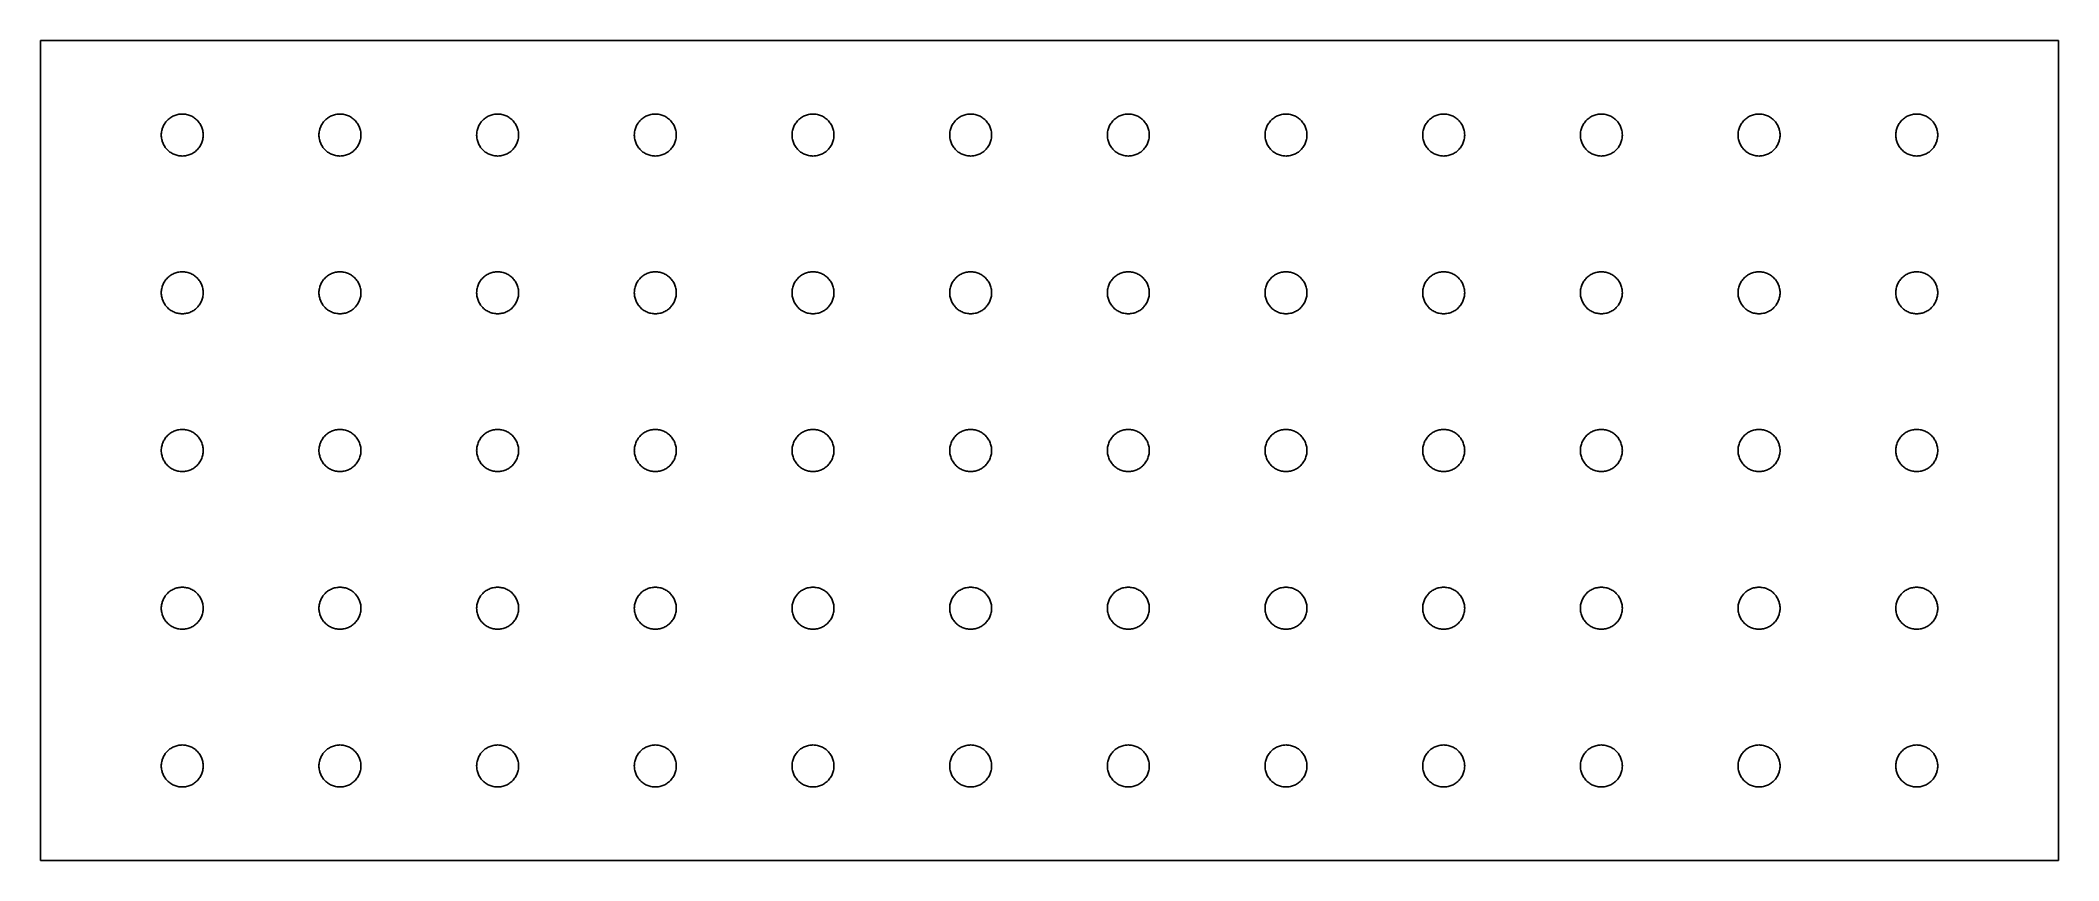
# Model space of a CAD drawing. Header units: metres. Extents: x 0 to 406, y 0 to 165.
import ezdxf

# ---------------------------------------------------------------- set-up
doc = ezdxf.new("R2010")
doc.units = ezdxf.units.M

msp = doc.modelspace()

# ---------------------------------------------------------------- linework, layer by layer
for p, q in [((406.4, 165.1), (0, 165.1)), ((0, 165.1), (0, 0)), ((406.4, 0), (406.4, 165.1)), ((24.3558, 146.271), (24.3731, 146.492)), ((24.3731, 146.492), (24.402, 146.711)), ((24.402, 146.711), (24.4423, 146.928)), ((24.4423, 146.928), (24.494, 147.144)), ((24.494, 147.144), (24.5568, 147.356)), ((24.5568, 147.356), (24.6306, 147.564)), ((24.6306, 147.564), (24.7153, 147.768)), ((24.7153, 147.768), (24.8105, 147.968)), ((24.8105, 147.968), (24.916, 148.162)), ((24.916, 148.162), (25.0316, 148.351)), ((25.0316, 148.351), (25.1569, 148.533)), ((25.1569, 148.533), (25.2916, 148.709)), ((25.2916, 148.709), (25.4352, 148.877)), ((25.4352, 148.877), (25.5875, 149.038)), ((25.5875, 149.038), (25.7479, 149.19)), ((25.7479, 149.19), (25.9161, 149.333)), ((25.9161, 149.333), (26.0916, 149.468)), ((26.0916, 149.468), (26.2739, 149.593)), ((26.2739, 149.593), (26.4625, 149.709)), ((26.4625, 149.709), (26.6569, 149.815)), ((26.6569, 149.815), (26.8565, 149.91)), ((26.8565, 149.91), (27.0609, 149.994)), ((27.0609, 149.994), (27.2694, 150.068)), ((27.2694, 150.068), (27.4815, 150.131)), ((27.4815, 150.131), (27.6966, 150.183)), ((27.6966, 150.183), (27.9141, 150.223)), ((27.9141, 150.223), (28.1334, 150.252)), ((28.1334, 150.252), (28.3539, 150.269)), ((28.3539, 150.269), (28.575, 150.275)), ((28.575, 150.275), (28.7961, 150.269)), ((28.7961, 150.269), (29.0166, 150.252)), ((29.0166, 150.252), (29.2359, 150.223)), ((29.2359, 150.223), (29.4534, 150.183)), ((29.4534, 150.183), (29.6685, 150.131)), ((29.6685, 150.131), (29.8806, 150.068)), ((29.8806, 150.068), (30.0891, 149.994)), ((30.0891, 149.994), (30.2935, 149.91)), ((30.2935, 149.91), (30.4931, 149.815)), ((30.4931, 149.815), (30.6875, 149.709)), ((30.6875, 149.709), (30.8761, 149.593)), ((30.8761, 149.593), (31.0584, 149.468)), ((31.0584, 149.468), (31.2339, 149.333)), ((31.2339, 149.333), (31.4021, 149.19)), ((31.4021, 149.19), (31.5625, 149.038)), ((31.5625, 149.038), (31.7148, 148.877)), ((31.7148, 148.877), (31.8584, 148.709)), ((31.8584, 148.709), (31.9931, 148.533)), ((31.9931, 148.533), (32.1184, 148.351)), ((32.1184, 148.351), (32.234, 148.162)), ((32.234, 148.162), (32.3395, 147.968)), ((32.3395, 147.968), (32.4347, 147.768)), ((32.4347, 147.768), (32.5194, 147.564)), ((32.5194, 147.564), (32.5932, 147.356)), ((32.5932, 147.356), (32.656, 147.144)), ((32.656, 147.144), (32.7077, 146.928)), ((32.7077, 146.928), (32.748, 146.711)), ((32.748, 146.711), (32.7769, 146.492)), ((32.7769, 146.492), (32.7942, 146.271)), ((56.1058, 146.271), (56.1231, 146.492)), ((56.1231, 146.492), (56.152, 146.711)), ((56.152, 146.711), (56.1923, 146.928)), ((56.1923, 146.928), (56.244, 147.144)), ((56.244, 147.144), (56.3068, 147.356)), ((56.3068, 147.356), (56.3806, 147.564)), ((56.3806, 147.564), (56.4653, 147.768)), ((56.4653, 147.768), (56.5605, 147.968)), ((56.5605, 147.968), (56.666, 148.162)), ((56.666, 148.162), (56.7816, 148.351)), ((56.7816, 148.351), (56.9069, 148.533)), ((56.9069, 148.533), (57.0416, 148.709)), ((57.0416, 148.709), (57.1852, 148.877)), ((57.1852, 148.877), (57.3375, 149.038)), ((57.3375, 149.038), (57.4979, 149.19)), ((57.4979, 149.19), (57.6661, 149.333)), ((57.6661, 149.333), (57.8416, 149.468)), ((57.8416, 149.468), (58.0239, 149.593)), ((58.0239, 149.593), (58.2125, 149.709)), ((58.2125, 149.709), (58.4069, 149.815)), ((58.4069, 149.815), (58.6065, 149.91)), ((58.6065, 149.91), (58.8109, 149.994)), ((58.8109, 149.994), (59.0194, 150.068)), ((59.0194, 150.068), (59.2315, 150.131)), ((59.2315, 150.131), (59.4466, 150.183)), ((59.4466, 150.183), (59.6641, 150.223)), ((59.6641, 150.223), (59.8834, 150.252)), ((59.8834, 150.252), (60.1039, 150.269)), ((60.1039, 150.269), (60.325, 150.275)), ((60.325, 150.275), (60.5461, 150.269)), ((60.5461, 150.269), (60.7666, 150.252)), ((60.7666, 150.252), (60.9859, 150.223)), ((60.9859, 150.223), (61.2034, 150.183)), ((61.2034, 150.183), (61.4185, 150.131)), ((61.4185, 150.131), (61.6306, 150.068)), ((61.6306, 150.068), (61.8391, 149.994)), ((61.8391, 149.994), (62.0435, 149.91)), ((62.0435, 149.91), (62.2431, 149.815)), ((62.2431, 149.815), (62.4375, 149.709)), ((62.4375, 149.709), (62.6261, 149.593)), ((62.6261, 149.593), (62.8084, 149.468)), ((62.8084, 149.468), (62.9839, 149.333)), ((62.9839, 149.333), (63.1521, 149.19)), ((63.1521, 149.19), (63.3125, 149.038)), ((63.3125, 149.038), (63.4648, 148.877)), ((63.4648, 148.877), (63.6084, 148.709)), ((63.6084, 148.709), (63.7431, 148.533)), ((63.7431, 148.533), (63.8684, 148.351)), ((63.8684, 148.351), (63.984, 148.162)), ((63.984, 148.162), (64.0895, 147.968)), ((64.0895, 147.968), (64.1847, 147.768)), ((64.1847, 147.768), (64.2694, 147.564)), ((64.2694, 147.564), (64.3432, 147.356)), ((64.3432, 147.356), (64.406, 147.144)), ((64.406, 147.144), (64.4577, 146.928)), ((64.4577, 146.928), (64.498, 146.711)), ((64.498, 146.711), (64.5269, 146.492)), ((64.5269, 146.492), (64.5442, 146.271)), ((87.8558, 146.271), (87.8731, 146.492)), ((87.8731, 146.492), (87.902, 146.711)), ((87.902, 146.711), (87.9423, 146.928)), ((87.9423, 146.928), (87.994, 147.144)), ((87.994, 147.144), (88.0568, 147.356)), ((88.0568, 147.356), (88.1306, 147.564)), ((88.1306, 147.564), (88.2153, 147.768)), ((88.2153, 147.768), (88.3105, 147.968)), ((88.3105, 147.968), (88.416, 148.162)), ((88.416, 148.162), (88.5316, 148.351)), ((88.5316, 148.351), (88.6569, 148.533)), ((88.6569, 148.533), (88.7916, 148.709)), ((88.7916, 148.709), (88.9352, 148.877)), ((88.9352, 148.877), (89.0875, 149.038)), ((89.0875, 149.038), (89.2479, 149.19)), ((89.2479, 149.19), (89.4161, 149.333)), ((89.4161, 149.333), (89.5916, 149.468)), ((89.5916, 149.468), (89.7739, 149.593)), ((89.7739, 149.593), (89.9625, 149.709)), ((89.9625, 149.709), (90.1569, 149.815)), ((90.1569, 149.815), (90.3565, 149.91)), ((90.3565, 149.91), (90.5609, 149.994)), ((90.5609, 149.994), (90.7694, 150.068)), ((90.7694, 150.068), (90.9815, 150.131)), ((90.9815, 150.131), (91.1966, 150.183)), ((91.1966, 150.183), (91.4141, 150.223)), ((91.4141, 150.223), (91.6334, 150.252)), ((91.6334, 150.252), (91.8539, 150.269)), ((91.8539, 150.269), (92.075, 150.275)), ((92.075, 150.275), (92.2961, 150.269)), ((92.2961, 150.269), (92.5166, 150.252)), ((92.5166, 150.252), (92.7359, 150.223)), ((92.7359, 150.223), (92.9534, 150.183)), ((92.9534, 150.183), (93.1685, 150.131)), ((93.1685, 150.131), (93.3806, 150.068)), ((93.3806, 150.068), (93.5891, 149.994)), ((93.5891, 149.994), (93.7935, 149.91)), ((93.7935, 149.91), (93.9931, 149.815)), ((93.9931, 149.815), (94.1875, 149.709)), ((94.1875, 149.709), (94.3761, 149.593)), ((94.3761, 149.593), (94.5584, 149.468)), ((94.5584, 149.468), (94.7339, 149.333)), ((94.7339, 149.333), (94.9021, 149.19)), ((94.9021, 149.19), (95.0625, 149.038)), ((95.0625, 149.038), (95.2148, 148.877)), ((95.2148, 148.877), (95.3584, 148.709)), ((95.3584, 148.709), (95.4931, 148.533)), ((95.4931, 148.533), (95.6184, 148.351)), ((95.6184, 148.351), (95.734, 148.162)), ((95.734, 148.162), (95.8395, 147.968)), ((95.8395, 147.968), (95.9347, 147.768)), ((95.9347, 147.768), (96.0194, 147.564)), ((96.0194, 147.564), (96.0932, 147.356)), ((96.0932, 147.356), (96.156, 147.144)), ((96.156, 147.144), (96.2077, 146.928)), ((96.2077, 146.928), (96.248, 146.711)), ((96.248, 146.711), (96.2769, 146.492)), ((96.2769, 146.492), (96.2942, 146.271)), ((119.606, 146.271), (119.623, 146.492)), ((119.623, 146.492), (119.652, 146.711)), ((119.652, 146.711), (119.692, 146.928)), ((119.692, 146.928), (119.744, 147.144)), ((119.744, 147.144), (119.807, 147.356)), ((119.807, 147.356), (119.881, 147.564)), ((119.881, 147.564), (119.965, 147.768)), ((119.965, 147.768), (120.06, 147.968)), ((120.06, 147.968), (120.166, 148.162)), ((120.166, 148.162), (120.282, 148.351)), ((120.282, 148.351), (120.407, 148.533)), ((120.407, 148.533), (120.542, 148.709)), ((120.542, 148.709), (120.685, 148.877)), ((120.685, 148.877), (120.837, 149.038)), ((120.837, 149.038), (120.998, 149.19)), ((120.998, 149.19), (121.166, 149.333)), ((121.166, 149.333), (121.342, 149.468)), ((121.342, 149.468), (121.524, 149.593)), ((121.524, 149.593), (121.712, 149.709)), ((121.712, 149.709), (121.907, 149.815)), ((121.907, 149.815), (122.107, 149.91)), ((122.107, 149.91), (122.311, 149.994)), ((122.311, 149.994), (122.519, 150.068)), ((122.519, 150.068), (122.731, 150.131)), ((122.731, 150.131), (122.947, 150.183)), ((122.947, 150.183), (123.164, 150.223)), ((123.164, 150.223), (123.383, 150.252)), ((123.383, 150.252), (123.604, 150.269)), ((123.604, 150.269), (123.825, 150.275)), ((123.825, 150.275), (124.046, 150.269)), ((124.046, 150.269), (124.267, 150.252)), ((124.267, 150.252), (124.486, 150.223)), ((124.486, 150.223), (124.703, 150.183)), ((124.703, 150.183), (124.919, 150.131)), ((124.919, 150.131), (125.131, 150.068)), ((125.131, 150.068), (125.339, 149.994)), ((125.339, 149.994), (125.543, 149.91)), ((125.543, 149.91), (125.743, 149.815)), ((125.743, 149.815), (125.937, 149.709)), ((125.937, 149.709), (126.126, 149.593)), ((126.126, 149.593), (126.308, 149.468)), ((126.308, 149.468), (126.484, 149.333)), ((126.484, 149.333), (126.652, 149.19)), ((126.652, 149.19), (126.813, 149.038)), ((126.813, 149.038), (126.965, 148.877)), ((126.965, 148.877), (127.108, 148.709)), ((127.108, 148.709), (127.243, 148.533)), ((127.243, 148.533), (127.368, 148.351)), ((127.368, 148.351), (127.484, 148.162)), ((127.484, 148.162), (127.59, 147.968)), ((127.59, 147.968), (127.685, 147.768)), ((127.685, 147.768), (127.769, 147.564)), ((127.769, 147.564), (127.843, 147.356)), ((127.843, 147.356), (127.906, 147.144)), ((127.906, 147.144), (127.958, 146.928)), ((127.958, 146.928), (127.998, 146.711)), ((127.998, 146.711), (128.027, 146.492)), ((128.027, 146.492), (128.044, 146.271)), ((151.356, 146.271), (151.373, 146.492)), ((151.373, 146.492), (151.402, 146.711)), ((151.402, 146.711), (151.442, 146.928)), ((151.442, 146.928), (151.494, 147.144)), ((151.494, 147.144), (151.557, 147.356)), ((151.557, 147.356), (151.631, 147.564)), ((151.631, 147.564), (151.715, 147.768)), ((151.715, 147.768), (151.81, 147.968)), ((151.81, 147.968), (151.916, 148.162)), ((151.916, 148.162), (152.032, 148.351)), ((152.032, 148.351), (152.157, 148.533)), ((152.157, 148.533), (152.292, 148.709)), ((152.292, 148.709), (152.435, 148.877)), ((152.435, 148.877), (152.587, 149.038)), ((152.587, 149.038), (152.748, 149.19)), ((152.748, 149.19), (152.916, 149.333)), ((152.916, 149.333), (153.092, 149.468)), ((153.092, 149.468), (153.274, 149.593)), ((153.274, 149.593), (153.462, 149.709)), ((153.462, 149.709), (153.657, 149.815)), ((153.657, 149.815), (153.857, 149.91)), ((153.857, 149.91), (154.061, 149.994)), ((154.061, 149.994), (154.269, 150.068)), ((154.269, 150.068), (154.481, 150.131)), ((154.481, 150.131), (154.697, 150.183)), ((154.697, 150.183), (154.914, 150.223)), ((154.914, 150.223), (155.133, 150.252)), ((155.133, 150.252), (155.354, 150.269)), ((155.354, 150.269), (155.575, 150.275)), ((155.575, 150.275), (155.796, 150.269)), ((155.796, 150.269), (156.017, 150.252)), ((156.017, 150.252), (156.236, 150.223)), ((156.236, 150.223), (156.453, 150.183)), ((156.453, 150.183), (156.669, 150.131)), ((156.669, 150.131), (156.881, 150.068)), ((156.881, 150.068), (157.089, 149.994)), ((157.089, 149.994), (157.293, 149.91)), ((157.293, 149.91), (157.493, 149.815)), ((157.493, 149.815), (157.688, 149.709)), ((157.688, 149.709), (157.876, 149.593)), ((157.876, 149.593), (158.058, 149.468)), ((158.058, 149.468), (158.234, 149.333)), ((158.234, 149.333), (158.402, 149.19)), ((158.402, 149.19), (158.563, 149.038)), ((158.563, 149.038), (158.715, 148.877)), ((158.715, 148.877), (158.858, 148.709)), ((158.858, 148.709), (158.993, 148.533)), ((158.993, 148.533), (159.118, 148.351)), ((159.118, 148.351), (159.234, 148.162)), ((159.234, 148.162), (159.34, 147.968)), ((159.34, 147.968), (159.435, 147.768)), ((159.435, 147.768), (159.519, 147.564)), ((159.519, 147.564), (159.593, 147.356)), ((159.593, 147.356), (159.656, 147.144)), ((159.656, 147.144), (159.708, 146.928)), ((159.708, 146.928), (159.748, 146.711)), ((159.748, 146.711), (159.777, 146.492)), ((159.777, 146.492), (159.794, 146.271)), ((183.106, 146.271), (183.123, 146.492)), ((183.123, 146.492), (183.152, 146.711)), ((183.152, 146.711), (183.192, 146.928)), ((183.192, 146.928), (183.244, 147.144)), ((183.244, 147.144), (183.307, 147.356)), ((183.307, 147.356), (183.381, 147.564)), ((183.381, 147.564), (183.465, 147.768)), ((183.465, 147.768), (183.56, 147.968)), ((183.56, 147.968), (183.666, 148.162)), ((183.666, 148.162), (183.782, 148.351)), ((183.782, 148.351), (183.907, 148.533)), ((183.907, 148.533), (184.042, 148.709)), ((184.042, 148.709), (184.185, 148.877)), ((184.185, 148.877), (184.337, 149.038)), ((184.337, 149.038), (184.498, 149.19)), ((184.498, 149.19), (184.666, 149.333)), ((184.666, 149.333), (184.842, 149.468)), ((184.842, 149.468), (185.024, 149.593)), ((185.024, 149.593), (185.212, 149.709)), ((185.212, 149.709), (185.407, 149.815)), ((185.407, 149.815), (185.607, 149.91)), ((185.607, 149.91), (185.811, 149.994)), ((185.811, 149.994), (186.019, 150.068)), ((186.019, 150.068), (186.231, 150.131)), ((186.231, 150.131), (186.447, 150.183)), ((186.447, 150.183), (186.664, 150.223)), ((186.664, 150.223), (186.883, 150.252)), ((186.883, 150.252), (187.104, 150.269)), ((187.104, 150.269), (187.325, 150.275)), ((187.325, 150.275), (187.546, 150.269)), ((187.546, 150.269), (187.767, 150.252)), ((187.767, 150.252), (187.986, 150.223)), ((187.986, 150.223), (188.203, 150.183)), ((188.203, 150.183), (188.419, 150.131)), ((188.419, 150.131), (188.631, 150.068)), ((188.631, 150.068), (188.839, 149.994)), ((188.839, 149.994), (189.043, 149.91)), ((189.043, 149.91), (189.243, 149.815)), ((189.243, 149.815), (189.438, 149.709)), ((189.438, 149.709), (189.626, 149.593)), ((189.626, 149.593), (189.808, 149.468)), ((189.808, 149.468), (189.984, 149.333)), ((189.984, 149.333), (190.152, 149.19)), ((190.152, 149.19), (190.313, 149.038)), ((190.313, 149.038), (190.465, 148.877)), ((190.465, 148.877), (190.608, 148.709)), ((190.608, 148.709), (190.743, 148.533)), ((190.743, 148.533), (190.868, 148.351)), ((190.868, 148.351), (190.984, 148.162)), ((190.984, 148.162), (191.09, 147.968)), ((191.09, 147.968), (191.185, 147.768)), ((191.185, 147.768), (191.269, 147.564)), ((191.269, 147.564), (191.343, 147.356)), ((191.343, 147.356), (191.406, 147.144)), ((191.406, 147.144), (191.458, 146.928)), ((191.458, 146.928), (191.498, 146.711)), ((191.498, 146.711), (191.527, 146.492)), ((191.527, 146.492), (191.544, 146.271)), ((214.856, 146.271), (214.873, 146.492)), ((214.873, 146.492), (214.902, 146.711)), ((214.902, 146.711), (214.942, 146.928)), ((214.942, 146.928), (214.994, 147.144)), ((214.994, 147.144), (215.057, 147.356)), ((215.057, 147.356), (215.131, 147.564)), ((215.131, 147.564), (215.215, 147.768)), ((215.215, 147.768), (215.31, 147.968)), ((215.31, 147.968), (215.416, 148.162)), ((215.416, 148.162), (215.532, 148.351)), ((215.532, 148.351), (215.657, 148.533)), ((215.657, 148.533), (215.792, 148.709)), ((215.792, 148.709), (215.935, 148.877)), ((215.935, 148.877), (216.087, 149.038)), ((216.087, 149.038), (216.248, 149.19)), ((216.248, 149.19), (216.416, 149.333)), ((216.416, 149.333), (216.592, 149.468)), ((216.592, 149.468), (216.774, 149.593)), ((216.774, 149.593), (216.962, 149.709)), ((216.962, 149.709), (217.157, 149.815)), ((217.157, 149.815), (217.357, 149.91)), ((217.357, 149.91), (217.561, 149.994)), ((217.561, 149.994), (217.769, 150.068)), ((217.769, 150.068), (217.981, 150.131)), ((217.981, 150.131), (218.197, 150.183)), ((218.197, 150.183), (218.414, 150.223)), ((218.414, 150.223), (218.633, 150.252)), ((218.633, 150.252), (218.854, 150.269)), ((218.854, 150.269), (219.075, 150.275)), ((219.075, 150.275), (219.296, 150.269)), ((219.296, 150.269), (219.517, 150.252)), ((219.517, 150.252), (219.736, 150.223)), ((219.736, 150.223), (219.953, 150.183)), ((219.953, 150.183), (220.169, 150.131)), ((220.169, 150.131), (220.381, 150.068)), ((220.381, 150.068), (220.589, 149.994)), ((220.589, 149.994), (220.793, 149.91)), ((220.793, 149.91), (220.993, 149.815)), ((220.993, 149.815), (221.188, 149.709)), ((221.188, 149.709), (221.376, 149.593)), ((221.376, 149.593), (221.558, 149.468)), ((221.558, 149.468), (221.734, 149.333)), ((221.734, 149.333), (221.902, 149.19)), ((221.902, 149.19), (222.063, 149.038)), ((222.063, 149.038), (222.215, 148.877)), ((222.215, 148.877), (222.358, 148.709)), ((222.358, 148.709), (222.493, 148.533)), ((222.493, 148.533), (222.618, 148.351)), ((222.618, 148.351), (222.734, 148.162)), ((222.734, 148.162), (222.84, 147.968)), ((222.84, 147.968), (222.935, 147.768)), ((222.935, 147.768), (223.019, 147.564)), ((223.019, 147.564), (223.093, 147.356)), ((223.093, 147.356), (223.156, 147.144)), ((223.156, 147.144), (223.208, 146.928)), ((223.208, 146.928), (223.248, 146.711)), ((223.248, 146.711), (223.277, 146.492)), ((223.277, 146.492), (223.294, 146.271)), ((246.606, 146.271), (246.623, 146.492)), ((246.623, 146.492), (246.652, 146.711)), ((246.652, 146.711), (246.692, 146.928)), ((246.692, 146.928), (246.744, 147.144)), ((246.744, 147.144), (246.807, 147.356)), ((246.807, 147.356), (246.881, 147.564)), ((246.881, 147.564), (246.965, 147.768)), ((246.965, 147.768), (247.06, 147.968)), ((247.06, 147.968), (247.166, 148.162)), ((247.166, 148.162), (247.282, 148.351)), ((247.282, 148.351), (247.407, 148.533)), ((247.407, 148.533), (247.542, 148.709)), ((247.542, 148.709), (247.685, 148.877)), ((247.685, 148.877), (247.837, 149.038)), ((247.837, 149.038), (247.998, 149.19)), ((247.998, 149.19), (248.166, 149.333)), ((248.166, 149.333), (248.342, 149.468)), ((248.342, 149.468), (248.524, 149.593)), ((248.524, 149.593), (248.712, 149.709)), ((248.712, 149.709), (248.907, 149.815)), ((248.907, 149.815), (249.107, 149.91)), ((249.107, 149.91), (249.311, 149.994)), ((249.311, 149.994), (249.519, 150.068)), ((249.519, 150.068), (249.731, 150.131)), ((249.731, 150.131), (249.947, 150.183)), ((249.947, 150.183), (250.164, 150.223)), ((250.164, 150.223), (250.383, 150.252)), ((250.383, 150.252), (250.604, 150.269)), ((250.604, 150.269), (250.825, 150.275)), ((250.825, 150.275), (251.046, 150.269)), ((251.046, 150.269), (251.267, 150.252)), ((251.267, 150.252), (251.486, 150.223)), ((251.486, 150.223), (251.703, 150.183)), ((251.703, 150.183), (251.919, 150.131)), ((251.919, 150.131), (252.131, 150.068)), ((252.131, 150.068), (252.339, 149.994)), ((252.339, 149.994), (252.543, 149.91)), ((252.543, 149.91), (252.743, 149.815)), ((252.743, 149.815), (252.938, 149.709)), ((252.938, 149.709), (253.126, 149.593)), ((253.126, 149.593), (253.308, 149.468)), ((253.308, 149.468), (253.484, 149.333)), ((253.484, 149.333), (253.652, 149.19)), ((253.652, 149.19), (253.813, 149.038)), ((253.813, 149.038), (253.965, 148.877)), ((253.965, 148.877), (254.108, 148.709)), ((254.108, 148.709), (254.243, 148.533)), ((254.243, 148.533), (254.368, 148.351)), ((254.368, 148.351), (254.484, 148.162)), ((254.484, 148.162), (254.59, 147.968)), ((254.59, 147.968), (254.685, 147.768)), ((254.685, 147.768), (254.769, 147.564)), ((254.769, 147.564), (254.843, 147.356)), ((254.843, 147.356), (254.906, 147.144)), ((254.906, 147.144), (254.958, 146.928)), ((254.958, 146.928), (254.998, 146.711)), ((254.998, 146.711), (255.027, 146.492)), ((255.027, 146.492), (255.044, 146.271)), ((278.356, 146.271), (278.373, 146.492)), ((278.373, 146.492), (278.402, 146.711)), ((278.402, 146.711), (278.442, 146.928)), ((278.442, 146.928), (278.494, 147.144)), ((278.494, 147.144), (278.557, 147.356)), ((278.557, 147.356), (278.631, 147.564)), ((278.631, 147.564), (278.715, 147.768)), ((278.715, 147.768), (278.81, 147.968)), ((278.81, 147.968), (278.916, 148.162)), ((278.916, 148.162), (279.032, 148.351)), ((279.032, 148.351), (279.157, 148.533)), ((279.157, 148.533), (279.292, 148.709)), ((279.292, 148.709), (279.435, 148.877)), ((279.435, 148.877), (279.587, 149.038)), ((279.587, 149.038), (279.748, 149.19)), ((279.748, 149.19), (279.916, 149.333)), ((279.916, 149.333), (280.092, 149.468)), ((280.092, 149.468), (280.274, 149.593)), ((280.274, 149.593), (280.462, 149.709)), ((280.462, 149.709), (280.657, 149.815)), ((280.657, 149.815), (280.857, 149.91)), ((280.857, 149.91), (281.061, 149.994)), ((281.061, 149.994), (281.269, 150.068)), ((281.269, 150.068), (281.481, 150.131)), ((281.481, 150.131), (281.697, 150.183)), ((281.697, 150.183), (281.914, 150.223)), ((281.914, 150.223), (282.133, 150.252)), ((282.133, 150.252), (282.354, 150.269)), ((282.354, 150.269), (282.575, 150.275)), ((282.575, 150.275), (282.796, 150.269)), ((282.796, 150.269), (283.017, 150.252)), ((283.017, 150.252), (283.236, 150.223)), ((283.236, 150.223), (283.453, 150.183)), ((283.453, 150.183), (283.669, 150.131)), ((283.669, 150.131), (283.881, 150.068)), ((283.881, 150.068), (284.089, 149.994)), ((284.089, 149.994), (284.293, 149.91)), ((284.293, 149.91), (284.493, 149.815)), ((284.493, 149.815), (284.688, 149.709)), ((284.688, 149.709), (284.876, 149.593)), ((284.876, 149.593), (285.058, 149.468)), ((285.058, 149.468), (285.234, 149.333)), ((285.234, 149.333), (285.402, 149.19)), ((285.402, 149.19), (285.563, 149.038)), ((285.563, 149.038), (285.715, 148.877)), ((285.715, 148.877), (285.858, 148.709)), ((285.858, 148.709), (285.993, 148.533)), ((285.993, 148.533), (286.118, 148.351)), ((286.118, 148.351), (286.234, 148.162)), ((286.234, 148.162), (286.34, 147.968)), ((286.34, 147.968), (286.435, 147.768)), ((286.435, 147.768), (286.519, 147.564)), ((286.519, 147.564), (286.593, 147.356)), ((286.593, 147.356), (286.656, 147.144)), ((286.656, 147.144), (286.708, 146.928)), ((286.708, 146.928), (286.748, 146.711)), ((286.748, 146.711), (286.777, 146.492)), ((286.777, 146.492), (286.794, 146.271)), ((310.106, 146.271), (310.123, 146.492)), ((310.123, 146.492), (310.152, 146.711)), ((310.152, 146.711), (310.192, 146.928)), ((310.192, 146.928), (310.244, 147.144)), ((310.244, 147.144), (310.307, 147.356)), ((310.307, 147.356), (310.381, 147.564)), ((310.381, 147.564), (310.465, 147.768)), ((310.465, 147.768), (310.56, 147.968)), ((310.56, 147.968), (310.666, 148.162)), ((310.666, 148.162), (310.782, 148.351)), ((310.782, 148.351), (310.907, 148.533)), ((310.907, 148.533), (311.042, 148.709)), ((311.042, 148.709), (311.185, 148.877)), ((311.185, 148.877), (311.337, 149.038)), ((311.337, 149.038), (311.498, 149.19)), ((311.498, 149.19), (311.666, 149.333)), ((311.666, 149.333), (311.842, 149.468)), ((311.842, 149.468), (312.024, 149.593)), ((312.024, 149.593), (312.212, 149.709)), ((312.212, 149.709), (312.407, 149.815)), ((312.407, 149.815), (312.607, 149.91)), ((312.607, 149.91), (312.811, 149.994)), ((312.811, 149.994), (313.019, 150.068)), ((313.019, 150.068), (313.231, 150.131)), ((313.231, 150.131), (313.447, 150.183)), ((313.447, 150.183), (313.664, 150.223)), ((313.664, 150.223), (313.883, 150.252)), ((313.883, 150.252), (314.104, 150.269)), ((314.104, 150.269), (314.325, 150.275)), ((314.325, 150.275), (314.546, 150.269)), ((314.546, 150.269), (314.767, 150.252)), ((314.767, 150.252), (314.986, 150.223)), ((314.986, 150.223), (315.203, 150.183)), ((315.203, 150.183), (315.419, 150.131)), ((315.419, 150.131), (315.631, 150.068)), ((315.631, 150.068), (315.839, 149.994)), ((315.839, 149.994), (316.043, 149.91)), ((316.043, 149.91), (316.243, 149.815)), ((316.243, 149.815), (316.438, 149.709)), ((316.438, 149.709), (316.626, 149.593)), ((316.626, 149.593), (316.808, 149.468)), ((316.808, 149.468), (316.984, 149.333)), ((316.984, 149.333), (317.152, 149.19)), ((317.152, 149.19), (317.313, 149.038)), ((317.313, 149.038), (317.465, 148.877)), ((317.465, 148.877), (317.608, 148.709)), ((317.608, 148.709), (317.743, 148.533)), ((317.743, 148.533), (317.868, 148.351)), ((317.868, 148.351), (317.984, 148.162)), ((317.984, 148.162), (318.09, 147.968)), ((318.09, 147.968), (318.185, 147.768)), ((318.185, 147.768), (318.269, 147.564)), ((318.269, 147.564), (318.343, 147.356)), ((318.343, 147.356), (318.406, 147.144)), ((318.406, 147.144), (318.458, 146.928)), ((318.458, 146.928), (318.498, 146.711)), ((318.498, 146.711), (318.527, 146.492)), ((318.527, 146.492), (318.544, 146.271)), ((341.856, 146.271), (341.873, 146.492)), ((341.873, 146.492), (341.902, 146.711)), ((341.902, 146.711), (341.942, 146.928)), ((341.942, 146.928), (341.994, 147.144)), ((341.994, 147.144), (342.057, 147.356)), ((342.057, 147.356), (342.131, 147.564)), ((342.131, 147.564), (342.215, 147.768)), ((342.215, 147.768), (342.31, 147.968)), ((342.31, 147.968), (342.416, 148.162)), ((342.416, 148.162), (342.532, 148.351)), ((342.532, 148.351), (342.657, 148.533)), ((342.657, 148.533), (342.792, 148.709)), ((342.792, 148.709), (342.935, 148.877)), ((342.935, 148.877), (343.087, 149.038)), ((343.087, 149.038), (343.248, 149.19)), ((343.248, 149.19), (343.416, 149.333)), ((343.416, 149.333), (343.592, 149.468)), ((343.592, 149.468), (343.774, 149.593)), ((343.774, 149.593), (343.962, 149.709)), ((343.962, 149.709), (344.157, 149.815)), ((344.157, 149.815), (344.357, 149.91)), ((344.357, 149.91), (344.561, 149.994)), ((344.561, 149.994), (344.769, 150.068)), ((344.769, 150.068), (344.981, 150.131)), ((344.981, 150.131), (345.197, 150.183)), ((345.197, 150.183), (345.414, 150.223)), ((345.414, 150.223), (345.633, 150.252)), ((345.633, 150.252), (345.854, 150.269)), ((345.854, 150.269), (346.075, 150.275)), ((346.075, 150.275), (346.296, 150.269)), ((346.296, 150.269), (346.517, 150.252)), ((346.517, 150.252), (346.736, 150.223)), ((346.736, 150.223), (346.953, 150.183)), ((346.953, 150.183), (347.169, 150.131)), ((347.169, 150.131), (347.381, 150.068)), ((347.381, 150.068), (347.589, 149.994)), ((347.589, 149.994), (347.793, 149.91)), ((347.793, 149.91), (347.993, 149.815)), ((347.993, 149.815), (348.188, 149.709)), ((348.188, 149.709), (348.376, 149.593)), ((348.376, 149.593), (348.558, 149.468)), ((348.558, 149.468), (348.734, 149.333)), ((348.734, 149.333), (348.902, 149.19)), ((348.902, 149.19), (349.063, 149.038)), ((349.063, 149.038), (349.215, 148.877)), ((349.215, 148.877), (349.358, 148.709)), ((349.358, 148.709), (349.493, 148.533)), ((349.493, 148.533), (349.618, 148.351)), ((349.618, 148.351), (349.734, 148.162)), ((349.734, 148.162), (349.84, 147.968)), ((349.84, 147.968), (349.935, 147.768)), ((349.935, 147.768), (350.019, 147.564)), ((350.019, 147.564), (350.093, 147.356)), ((350.093, 147.356), (350.156, 147.144)), ((350.156, 147.144), (350.208, 146.928)), ((350.208, 146.928), (350.248, 146.711)), ((350.248, 146.711), (350.277, 146.492)), ((350.277, 146.492), (350.294, 146.271)), ((373.606, 146.271), (373.623, 146.492)), ((373.623, 146.492), (373.652, 146.711)), ((373.652, 146.711), (373.692, 146.928)), ((373.692, 146.928), (373.744, 147.144)), ((373.744, 147.144), (373.807, 147.356)), ((373.807, 147.356), (373.881, 147.564)), ((373.881, 147.564), (373.965, 147.768)), ((373.965, 147.768), (374.06, 147.968)), ((374.06, 147.968), (374.166, 148.162)), ((374.166, 148.162), (374.282, 148.351)), ((374.282, 148.351), (374.407, 148.533)), ((374.407, 148.533), (374.542, 148.709)), ((374.542, 148.709), (374.685, 148.877)), ((374.685, 148.877), (374.837, 149.038)), ((374.837, 149.038), (374.998, 149.19)), ((374.998, 149.19), (375.166, 149.333)), ((375.166, 149.333), (375.342, 149.468)), ((375.342, 149.468), (375.524, 149.593)), ((375.524, 149.593), (375.712, 149.709)), ((375.712, 149.709), (375.907, 149.815)), ((375.907, 149.815), (376.107, 149.91)), ((376.107, 149.91), (376.311, 149.994)), ((376.311, 149.994), (376.519, 150.068)), ((376.519, 150.068), (376.731, 150.131)), ((376.731, 150.131), (376.947, 150.183)), ((376.947, 150.183), (377.164, 150.223)), ((377.164, 150.223), (377.383, 150.252)), ((377.383, 150.252), (377.604, 150.269)), ((377.604, 150.269), (377.825, 150.275)), ((377.825, 150.275), (378.046, 150.269)), ((378.046, 150.269), (378.267, 150.252)), ((378.267, 150.252), (378.486, 150.223)), ((378.486, 150.223), (378.703, 150.183)), ((378.703, 150.183), (378.919, 150.131)), ((378.919, 150.131), (379.131, 150.068)), ((379.131, 150.068), (379.339, 149.994)), ((379.339, 149.994), (379.543, 149.91)), ((379.543, 149.91), (379.743, 149.815)), ((379.743, 149.815), (379.938, 149.709)), ((379.938, 149.709), (380.126, 149.593)), ((380.126, 149.593), (380.308, 149.468)), ((380.308, 149.468), (380.484, 149.333)), ((380.484, 149.333), (380.652, 149.19)), ((380.652, 149.19), (380.813, 149.038)), ((380.813, 149.038), (380.965, 148.877)), ((380.965, 148.877), (381.108, 148.709)), ((381.108, 148.709), (381.243, 148.533)), ((381.243, 148.533), (381.368, 148.351)), ((381.368, 148.351), (381.484, 148.162)), ((381.484, 148.162), (381.59, 147.968)), ((381.59, 147.968), (381.685, 147.768)), ((381.685, 147.768), (381.769, 147.564)), ((381.769, 147.564), (381.843, 147.356)), ((381.843, 147.356), (381.906, 147.144)), ((381.906, 147.144), (381.958, 146.928)), ((381.958, 146.928), (381.998, 146.711)), ((381.998, 146.711), (382.027, 146.492)), ((382.027, 146.492), (382.044, 146.271)), ((24.35, 146.05), (24.3558, 146.271)), ((24.3558, 145.829), (24.35, 146.05)), ((24.3731, 145.608), (24.3558, 145.829)), ((24.402, 145.389), (24.3731, 145.608)), ((24.4423, 145.172), (24.402, 145.389)), ((24.494, 144.956), (24.4423, 145.172)), ((24.5568, 144.744), (24.494, 144.956)), ((24.6306, 144.536), (24.5568, 144.744)), ((24.7153, 144.332), (24.6306, 144.536)), ((24.8105, 144.132), (24.7153, 144.332)), ((24.916, 143.938), (24.8105, 144.132)), ((25.0316, 143.749), (24.916, 143.938)), ((25.1569, 143.567), (25.0316, 143.749)), ((25.2916, 143.391), (25.1569, 143.567)), ((25.4352, 143.223), (25.2916, 143.391)), ((25.5875, 143.062), (25.4352, 143.223)), ((25.7479, 142.91), (25.5875, 143.062)), ((25.9161, 142.767), (25.7479, 142.91)), ((26.0916, 142.632), (25.9161, 142.767)), ((26.2739, 142.507), (26.0916, 142.632)), ((26.4625, 142.391), (26.2739, 142.507)), ((26.6569, 142.285), (26.4625, 142.391)), ((26.8565, 142.19), (26.6569, 142.285)), ((30.4931, 142.285), (30.2935, 142.19)), ((30.6875, 142.391), (30.4931, 142.285)), ((30.8761, 142.507), (30.6875, 142.391)), ((31.0584, 142.632), (30.8761, 142.507)), ((31.2339, 142.767), (31.0584, 142.632)), ((31.4021, 142.91), (31.2339, 142.767)), ((31.5625, 143.062), (31.4021, 142.91)), ((31.7148, 143.223), (31.5625, 143.062)), ((31.8584, 143.391), (31.7148, 143.223)), ((31.9931, 143.567), (31.8584, 143.391)), ((32.1184, 143.749), (31.9931, 143.567)), ((32.234, 143.938), (32.1184, 143.749)), ((32.3395, 144.132), (32.234, 143.938)), ((32.4347, 144.332), (32.3395, 144.132)), ((32.5194, 144.536), (32.4347, 144.332)), ((32.5932, 144.744), (32.5194, 144.536)), ((32.656, 144.956), (32.5932, 144.744)), ((32.7077, 145.172), (32.656, 144.956)), ((32.748, 145.389), (32.7077, 145.172)), ((32.7769, 145.608), (32.748, 145.389)), ((32.7942, 145.829), (32.7769, 145.608)), ((32.7942, 146.271), (32.8, 146.05)), ((32.8, 146.05), (32.7942, 145.829)), ((56.1, 146.05), (56.1058, 146.271)), ((56.1058, 145.829), (56.1, 146.05)), ((56.1231, 145.608), (56.1058, 145.829)), ((56.152, 145.389), (56.1231, 145.608)), ((56.1923, 145.172), (56.152, 145.389)), ((56.244, 144.956), (56.1923, 145.172)), ((56.3068, 144.744), (56.244, 144.956)), ((56.3806, 144.536), (56.3068, 144.744)), ((56.4653, 144.332), (56.3806, 144.536)), ((56.5605, 144.132), (56.4653, 144.332)), ((56.666, 143.938), (56.5605, 144.132)), ((56.7816, 143.749), (56.666, 143.938)), ((56.9069, 143.567), (56.7816, 143.749)), ((57.0416, 143.391), (56.9069, 143.567)), ((57.1852, 143.223), (57.0416, 143.391)), ((57.3375, 143.062), (57.1852, 143.223)), ((57.4979, 142.91), (57.3375, 143.062)), ((57.6661, 142.767), (57.4979, 142.91)), ((57.8416, 142.632), (57.6661, 142.767)), ((58.0239, 142.507), (57.8416, 142.632)), ((58.2125, 142.391), (58.0239, 142.507)), ((58.4069, 142.285), (58.2125, 142.391)), ((58.6065, 142.19), (58.4069, 142.285)), ((62.2431, 142.285), (62.0435, 142.19)), ((62.4375, 142.391), (62.2431, 142.285)), ((62.6261, 142.507), (62.4375, 142.391)), ((62.8084, 142.632), (62.6261, 142.507)), ((62.9839, 142.767), (62.8084, 142.632)), ((63.1521, 142.91), (62.9839, 142.767)), ((63.3125, 143.062), (63.1521, 142.91)), ((63.4648, 143.223), (63.3125, 143.062)), ((63.6084, 143.391), (63.4648, 143.223)), ((63.7431, 143.567), (63.6084, 143.391)), ((63.8684, 143.749), (63.7431, 143.567)), ((63.984, 143.938), (63.8684, 143.749)), ((64.0895, 144.132), (63.984, 143.938)), ((64.1847, 144.332), (64.0895, 144.132)), ((64.2694, 144.536), (64.1847, 144.332)), ((64.3432, 144.744), (64.2694, 144.536)), ((64.406, 144.956), (64.3432, 144.744)), ((64.4577, 145.172), (64.406, 144.956)), ((64.498, 145.389), (64.4577, 145.172)), ((64.5269, 145.608), (64.498, 145.389)), ((64.5442, 145.829), (64.5269, 145.608)), ((64.5442, 146.271), (64.55, 146.05)), ((64.55, 146.05), (64.5442, 145.829)), ((87.85, 146.05), (87.8558, 146.271)), ((87.8558, 145.829), (87.85, 146.05)), ((87.8731, 145.608), (87.8558, 145.829)), ((87.902, 145.389), (87.8731, 145.608)), ((87.9423, 145.172), (87.902, 145.389)), ((87.994, 144.956), (87.9423, 145.172)), ((88.0568, 144.744), (87.994, 144.956)), ((88.1306, 144.536), (88.0568, 144.744)), ((88.2153, 144.332), (88.1306, 144.536)), ((88.3105, 144.132), (88.2153, 144.332)), ((88.416, 143.938), (88.3105, 144.132)), ((88.5316, 143.749), (88.416, 143.938)), ((88.6569, 143.567), (88.5316, 143.749)), ((88.7916, 143.391), (88.6569, 143.567)), ((88.9352, 143.223), (88.7916, 143.391)), ((89.0875, 143.062), (88.9352, 143.223)), ((89.2479, 142.91), (89.0875, 143.062)), ((89.4161, 142.767), (89.2479, 142.91)), ((89.5916, 142.632), (89.4161, 142.767)), ((89.7739, 142.507), (89.5916, 142.632)), ((89.9625, 142.391), (89.7739, 142.507)), ((90.1569, 142.285), (89.9625, 142.391)), ((90.3565, 142.19), (90.1569, 142.285)), ((93.9931, 142.285), (93.7935, 142.19)), ((94.1875, 142.391), (93.9931, 142.285)), ((94.3761, 142.507), (94.1875, 142.391)), ((94.5584, 142.632), (94.3761, 142.507)), ((94.7339, 142.767), (94.5584, 142.632)), ((94.9021, 142.91), (94.7339, 142.767)), ((95.0625, 143.062), (94.9021, 142.91)), ((95.2148, 143.223), (95.0625, 143.062)), ((95.3584, 143.391), (95.2148, 143.223)), ((95.4931, 143.567), (95.3584, 143.391)), ((95.6184, 143.749), (95.4931, 143.567)), ((95.734, 143.938), (95.6184, 143.749)), ((95.8395, 144.132), (95.734, 143.938)), ((95.9347, 144.332), (95.8395, 144.132)), ((96.0194, 144.536), (95.9347, 144.332)), ((96.0932, 144.744), (96.0194, 144.536)), ((96.156, 144.956), (96.0932, 144.744)), ((96.2077, 145.172), (96.156, 144.956)), ((96.248, 145.389), (96.2077, 145.172)), ((96.2769, 145.608), (96.248, 145.389)), ((96.2942, 145.829), (96.2769, 145.608)), ((96.2942, 146.271), (96.3, 146.05)), ((96.3, 146.05), (96.2942, 145.829)), ((119.6, 146.05), (119.606, 146.271)), ((119.606, 145.829), (119.6, 146.05)), ((119.623, 145.608), (119.606, 145.829)), ((119.652, 145.389), (119.623, 145.608)), ((119.692, 145.172), (119.652, 145.389)), ((119.744, 144.956), (119.692, 145.172)), ((119.807, 144.744), (119.744, 144.956)), ((119.881, 144.536), (119.807, 144.744)), ((119.965, 144.332), (119.881, 144.536)), ((120.06, 144.132), (119.965, 144.332)), ((120.166, 143.938), (120.06, 144.132)), ((120.282, 143.749), (120.166, 143.938)), ((120.407, 143.567), (120.282, 143.749)), ((120.542, 143.391), (120.407, 143.567)), ((120.685, 143.223), (120.542, 143.391)), ((120.837, 143.062), (120.685, 143.223)), ((120.998, 142.91), (120.837, 143.062)), ((121.166, 142.767), (120.998, 142.91)), ((121.342, 142.632), (121.166, 142.767)), ((121.524, 142.507), (121.342, 142.632)), ((121.712, 142.391), (121.524, 142.507)), ((121.907, 142.285), (121.712, 142.391)), ((122.107, 142.19), (121.907, 142.285)), ((125.743, 142.285), (125.543, 142.19)), ((125.937, 142.391), (125.743, 142.285)), ((126.126, 142.507), (125.937, 142.391)), ((126.308, 142.632), (126.126, 142.507)), ((126.484, 142.767), (126.308, 142.632)), ((126.652, 142.91), (126.484, 142.767)), ((126.813, 143.062), (126.652, 142.91)), ((126.965, 143.223), (126.813, 143.062)), ((127.108, 143.391), (126.965, 143.223)), ((127.243, 143.567), (127.108, 143.391)), ((127.368, 143.749), (127.243, 143.567)), ((127.484, 143.938), (127.368, 143.749)), ((127.59, 144.132), (127.484, 143.938)), ((127.685, 144.332), (127.59, 144.132)), ((127.769, 144.536), (127.685, 144.332)), ((127.843, 144.744), (127.769, 144.536)), ((127.906, 144.956), (127.843, 144.744)), ((127.958, 145.172), (127.906, 144.956)), ((127.998, 145.389), (127.958, 145.172)), ((128.027, 145.608), (127.998, 145.389)), ((128.044, 145.829), (128.027, 145.608)), ((128.044, 146.271), (128.05, 146.05)), ((128.05, 146.05), (128.044, 145.829)), ((151.35, 146.05), (151.356, 146.271)), ((151.356, 145.829), (151.35, 146.05)), ((151.373, 145.608), (151.356, 145.829)), ((151.402, 145.389), (151.373, 145.608)), ((151.442, 145.172), (151.402, 145.389)), ((151.494, 144.956), (151.442, 145.172)), ((151.557, 144.744), (151.494, 144.956)), ((151.631, 144.536), (151.557, 144.744)), ((151.715, 144.332), (151.631, 144.536)), ((151.81, 144.132), (151.715, 144.332)), ((151.916, 143.938), (151.81, 144.132)), ((152.032, 143.749), (151.916, 143.938)), ((152.157, 143.567), (152.032, 143.749)), ((152.292, 143.391), (152.157, 143.567)), ((152.435, 143.223), (152.292, 143.391)), ((152.587, 143.062), (152.435, 143.223)), ((152.748, 142.91), (152.587, 143.062)), ((152.916, 142.767), (152.748, 142.91)), ((153.092, 142.632), (152.916, 142.767)), ((153.274, 142.507), (153.092, 142.632)), ((153.462, 142.391), (153.274, 142.507)), ((153.657, 142.285), (153.462, 142.391)), ((153.857, 142.19), (153.657, 142.285)), ((157.493, 142.285), (157.293, 142.19)), ((157.688, 142.391), (157.493, 142.285)), ((157.876, 142.507), (157.688, 142.391)), ((158.058, 142.632), (157.876, 142.507)), ((158.234, 142.767), (158.058, 142.632)), ((158.402, 142.91), (158.234, 142.767)), ((158.563, 143.062), (158.402, 142.91)), ((158.715, 143.223), (158.563, 143.062)), ((158.858, 143.391), (158.715, 143.223)), ((158.993, 143.567), (158.858, 143.391)), ((159.118, 143.749), (158.993, 143.567)), ((159.234, 143.938), (159.118, 143.749)), ((159.34, 144.132), (159.234, 143.938)), ((159.435, 144.332), (159.34, 144.132)), ((159.519, 144.536), (159.435, 144.332)), ((159.593, 144.744), (159.519, 144.536)), ((159.656, 144.956), (159.593, 144.744)), ((159.708, 145.172), (159.656, 144.956)), ((159.748, 145.389), (159.708, 145.172)), ((159.777, 145.608), (159.748, 145.389)), ((159.794, 145.829), (159.777, 145.608)), ((159.794, 146.271), (159.8, 146.05)), ((159.8, 146.05), (159.794, 145.829)), ((183.1, 146.05), (183.106, 146.271)), ((183.106, 145.829), (183.1, 146.05)), ((183.123, 145.608), (183.106, 145.829)), ((183.152, 145.389), (183.123, 145.608)), ((183.192, 145.172), (183.152, 145.389)), ((183.244, 144.956), (183.192, 145.172)), ((183.307, 144.744), (183.244, 144.956)), ((183.381, 144.536), (183.307, 144.744)), ((183.465, 144.332), (183.381, 144.536)), ((183.56, 144.132), (183.465, 144.332)), ((183.666, 143.938), (183.56, 144.132)), ((183.782, 143.749), (183.666, 143.938)), ((183.907, 143.567), (183.782, 143.749)), ((184.042, 143.391), (183.907, 143.567)), ((184.185, 143.223), (184.042, 143.391)), ((184.337, 143.062), (184.185, 143.223)), ((184.498, 142.91), (184.337, 143.062)), ((184.666, 142.767), (184.498, 142.91)), ((184.842, 142.632), (184.666, 142.767)), ((185.024, 142.507), (184.842, 142.632)), ((185.212, 142.391), (185.024, 142.507)), ((185.407, 142.285), (185.212, 142.391)), ((185.607, 142.19), (185.407, 142.285)), ((189.243, 142.285), (189.043, 142.19)), ((189.438, 142.391), (189.243, 142.285)), ((189.626, 142.507), (189.438, 142.391)), ((189.808, 142.632), (189.626, 142.507)), ((189.984, 142.767), (189.808, 142.632)), ((190.152, 142.91), (189.984, 142.767)), ((190.313, 143.062), (190.152, 142.91)), ((190.465, 143.223), (190.313, 143.062)), ((190.608, 143.391), (190.465, 143.223)), ((190.743, 143.567), (190.608, 143.391)), ((190.868, 143.749), (190.743, 143.567)), ((190.984, 143.938), (190.868, 143.749)), ((191.09, 144.132), (190.984, 143.938)), ((191.185, 144.332), (191.09, 144.132)), ((191.269, 144.536), (191.185, 144.332)), ((191.343, 144.744), (191.269, 144.536)), ((191.406, 144.956), (191.343, 144.744)), ((191.458, 145.172), (191.406, 144.956)), ((191.498, 145.389), (191.458, 145.172)), ((191.527, 145.608), (191.498, 145.389)), ((191.544, 145.829), (191.527, 145.608)), ((191.544, 146.271), (191.55, 146.05)), ((191.55, 146.05), (191.544, 145.829)), ((214.85, 146.05), (214.856, 146.271)), ((214.856, 145.829), (214.85, 146.05)), ((214.873, 145.608), (214.856, 145.829)), ((214.902, 145.389), (214.873, 145.608)), ((214.942, 145.172), (214.902, 145.389)), ((214.994, 144.956), (214.942, 145.172)), ((215.057, 144.744), (214.994, 144.956)), ((215.131, 144.536), (215.057, 144.744)), ((215.215, 144.332), (215.131, 144.536)), ((215.31, 144.132), (215.215, 144.332)), ((215.416, 143.938), (215.31, 144.132)), ((215.532, 143.749), (215.416, 143.938)), ((215.657, 143.567), (215.532, 143.749)), ((215.792, 143.391), (215.657, 143.567)), ((215.935, 143.223), (215.792, 143.391)), ((216.087, 143.062), (215.935, 143.223)), ((216.248, 142.91), (216.087, 143.062)), ((216.416, 142.767), (216.248, 142.91)), ((216.592, 142.632), (216.416, 142.767)), ((216.774, 142.507), (216.592, 142.632)), ((216.962, 142.391), (216.774, 142.507)), ((217.157, 142.285), (216.962, 142.391)), ((217.357, 142.19), (217.157, 142.285)), ((220.993, 142.285), (220.793, 142.19)), ((221.188, 142.391), (220.993, 142.285)), ((221.376, 142.507), (221.188, 142.391)), ((221.558, 142.632), (221.376, 142.507)), ((221.734, 142.767), (221.558, 142.632)), ((221.902, 142.91), (221.734, 142.767)), ((222.063, 143.062), (221.902, 142.91)), ((222.215, 143.223), (222.063, 143.062)), ((222.358, 143.391), (222.215, 143.223)), ((222.493, 143.567), (222.358, 143.391)), ((222.618, 143.749), (222.493, 143.567)), ((222.734, 143.938), (222.618, 143.749)), ((222.84, 144.132), (222.734, 143.938)), ((222.935, 144.332), (222.84, 144.132)), ((223.019, 144.536), (222.935, 144.332)), ((223.093, 144.744), (223.019, 144.536)), ((223.156, 144.956), (223.093, 144.744)), ((223.208, 145.172), (223.156, 144.956)), ((223.248, 145.389), (223.208, 145.172)), ((223.277, 145.608), (223.248, 145.389)), ((223.294, 145.829), (223.277, 145.608)), ((223.294, 146.271), (223.3, 146.05)), ((223.3, 146.05), (223.294, 145.829)), ((246.6, 146.05), (246.606, 146.271)), ((246.606, 145.829), (246.6, 146.05)), ((246.623, 145.608), (246.606, 145.829)), ((246.652, 145.389), (246.623, 145.608)), ((246.692, 145.172), (246.652, 145.389)), ((246.744, 144.956), (246.692, 145.172)), ((246.807, 144.744), (246.744, 144.956)), ((246.881, 144.536), (246.807, 144.744)), ((246.965, 144.332), (246.881, 144.536)), ((247.06, 144.132), (246.965, 144.332)), ((247.166, 143.938), (247.06, 144.132)), ((247.282, 143.749), (247.166, 143.938)), ((247.407, 143.567), (247.282, 143.749)), ((247.542, 143.391), (247.407, 143.567)), ((247.685, 143.223), (247.542, 143.391)), ((247.837, 143.062), (247.685, 143.223)), ((247.998, 142.91), (247.837, 143.062)), ((248.166, 142.767), (247.998, 142.91)), ((248.342, 142.632), (248.166, 142.767)), ((248.524, 142.507), (248.342, 142.632)), ((248.712, 142.391), (248.524, 142.507)), ((248.907, 142.285), (248.712, 142.391)), ((249.107, 142.19), (248.907, 142.285)), ((252.743, 142.285), (252.543, 142.19)), ((252.938, 142.391), (252.743, 142.285)), ((253.126, 142.507), (252.938, 142.391)), ((253.308, 142.632), (253.126, 142.507)), ((253.484, 142.767), (253.308, 142.632)), ((253.652, 142.91), (253.484, 142.767)), ((253.813, 143.062), (253.652, 142.91)), ((253.965, 143.223), (253.813, 143.062)), ((254.108, 143.391), (253.965, 143.223)), ((254.243, 143.567), (254.108, 143.391)), ((254.368, 143.749), (254.243, 143.567)), ((254.484, 143.938), (254.368, 143.749)), ((254.59, 144.132), (254.484, 143.938)), ((254.685, 144.332), (254.59, 144.132)), ((254.769, 144.536), (254.685, 144.332)), ((254.843, 144.744), (254.769, 144.536)), ((254.906, 144.956), (254.843, 144.744)), ((254.958, 145.172), (254.906, 144.956)), ((254.998, 145.389), (254.958, 145.172)), ((255.027, 145.608), (254.998, 145.389)), ((255.044, 145.829), (255.027, 145.608)), ((255.044, 146.271), (255.05, 146.05)), ((255.05, 146.05), (255.044, 145.829)), ((278.35, 146.05), (278.356, 146.271)), ((278.356, 145.829), (278.35, 146.05)), ((278.373, 145.608), (278.356, 145.829)), ((278.402, 145.389), (278.373, 145.608)), ((278.442, 145.172), (278.402, 145.389)), ((278.494, 144.956), (278.442, 145.172)), ((278.557, 144.744), (278.494, 144.956)), ((278.631, 144.536), (278.557, 144.744)), ((278.715, 144.332), (278.631, 144.536)), ((278.81, 144.132), (278.715, 144.332)), ((278.916, 143.938), (278.81, 144.132)), ((279.032, 143.749), (278.916, 143.938)), ((279.157, 143.567), (279.032, 143.749)), ((279.292, 143.391), (279.157, 143.567)), ((279.435, 143.223), (279.292, 143.391)), ((279.587, 143.062), (279.435, 143.223)), ((279.748, 142.91), (279.587, 143.062)), ((279.916, 142.767), (279.748, 142.91)), ((280.092, 142.632), (279.916, 142.767)), ((280.274, 142.507), (280.092, 142.632)), ((280.462, 142.391), (280.274, 142.507)), ((280.657, 142.285), (280.462, 142.391)), ((280.857, 142.19), (280.657, 142.285)), ((284.493, 142.285), (284.293, 142.19)), ((284.688, 142.391), (284.493, 142.285)), ((284.876, 142.507), (284.688, 142.391)), ((285.058, 142.632), (284.876, 142.507)), ((285.234, 142.767), (285.058, 142.632)), ((285.402, 142.91), (285.234, 142.767)), ((285.563, 143.062), (285.402, 142.91)), ((285.715, 143.223), (285.563, 143.062)), ((285.858, 143.391), (285.715, 143.223)), ((285.993, 143.567), (285.858, 143.391)), ((286.118, 143.749), (285.993, 143.567)), ((286.234, 143.938), (286.118, 143.749)), ((286.34, 144.132), (286.234, 143.938)), ((286.435, 144.332), (286.34, 144.132)), ((286.519, 144.536), (286.435, 144.332)), ((286.593, 144.744), (286.519, 144.536)), ((286.656, 144.956), (286.593, 144.744)), ((286.708, 145.172), (286.656, 144.956)), ((286.748, 145.389), (286.708, 145.172)), ((286.777, 145.608), (286.748, 145.389)), ((286.794, 145.829), (286.777, 145.608)), ((286.794, 146.271), (286.8, 146.05)), ((286.8, 146.05), (286.794, 145.829)), ((310.1, 146.05), (310.106, 146.271)), ((310.106, 145.829), (310.1, 146.05)), ((310.123, 145.608), (310.106, 145.829)), ((310.152, 145.389), (310.123, 145.608)), ((310.192, 145.172), (310.152, 145.389)), ((310.244, 144.956), (310.192, 145.172)), ((310.307, 144.744), (310.244, 144.956)), ((310.381, 144.536), (310.307, 144.744)), ((310.465, 144.332), (310.381, 144.536)), ((310.56, 144.132), (310.465, 144.332)), ((310.666, 143.938), (310.56, 144.132)), ((310.782, 143.749), (310.666, 143.938)), ((310.907, 143.567), (310.782, 143.749)), ((311.042, 143.391), (310.907, 143.567)), ((311.185, 143.223), (311.042, 143.391)), ((311.337, 143.062), (311.185, 143.223)), ((311.498, 142.91), (311.337, 143.062)), ((311.666, 142.767), (311.498, 142.91)), ((311.842, 142.632), (311.666, 142.767)), ((312.024, 142.507), (311.842, 142.632)), ((312.212, 142.391), (312.024, 142.507)), ((312.407, 142.285), (312.212, 142.391)), ((312.607, 142.19), (312.407, 142.285)), ((316.243, 142.285), (316.043, 142.19)), ((316.438, 142.391), (316.243, 142.285)), ((316.626, 142.507), (316.438, 142.391)), ((316.808, 142.632), (316.626, 142.507)), ((316.984, 142.767), (316.808, 142.632)), ((317.152, 142.91), (316.984, 142.767)), ((317.313, 143.062), (317.152, 142.91)), ((317.465, 143.223), (317.313, 143.062)), ((317.608, 143.391), (317.465, 143.223)), ((317.743, 143.567), (317.608, 143.391)), ((317.868, 143.749), (317.743, 143.567)), ((317.984, 143.938), (317.868, 143.749)), ((318.09, 144.132), (317.984, 143.938)), ((318.185, 144.332), (318.09, 144.132)), ((318.269, 144.536), (318.185, 144.332)), ((318.343, 144.744), (318.269, 144.536)), ((318.406, 144.956), (318.343, 144.744)), ((318.458, 145.172), (318.406, 144.956)), ((318.498, 145.389), (318.458, 145.172)), ((318.527, 145.608), (318.498, 145.389)), ((318.544, 145.829), (318.527, 145.608)), ((318.544, 146.271), (318.55, 146.05)), ((318.55, 146.05), (318.544, 145.829)), ((341.85, 146.05), (341.856, 146.271)), ((341.856, 145.829), (341.85, 146.05)), ((341.873, 145.608), (341.856, 145.829)), ((341.902, 145.389), (341.873, 145.608)), ((341.942, 145.172), (341.902, 145.389)), ((341.994, 144.956), (341.942, 145.172)), ((342.057, 144.744), (341.994, 144.956)), ((342.131, 144.536), (342.057, 144.744)), ((342.215, 144.332), (342.131, 144.536)), ((342.31, 144.132), (342.215, 144.332)), ((342.416, 143.938), (342.31, 144.132)), ((342.532, 143.749), (342.416, 143.938)), ((342.657, 143.567), (342.532, 143.749)), ((342.792, 143.391), (342.657, 143.567)), ((342.935, 143.223), (342.792, 143.391)), ((343.087, 143.062), (342.935, 143.223)), ((343.248, 142.91), (343.087, 143.062)), ((343.416, 142.767), (343.248, 142.91)), ((343.592, 142.632), (343.416, 142.767)), ((343.774, 142.507), (343.592, 142.632)), ((343.962, 142.391), (343.774, 142.507)), ((344.157, 142.285), (343.962, 142.391)), ((344.357, 142.19), (344.157, 142.285)), ((347.993, 142.285), (347.793, 142.19)), ((348.188, 142.391), (347.993, 142.285)), ((348.376, 142.507), (348.188, 142.391)), ((348.558, 142.632), (348.376, 142.507)), ((348.734, 142.767), (348.558, 142.632)), ((348.902, 142.91), (348.734, 142.767)), ((349.063, 143.062), (348.902, 142.91)), ((349.215, 143.223), (349.063, 143.062)), ((349.358, 143.391), (349.215, 143.223)), ((349.493, 143.567), (349.358, 143.391)), ((349.618, 143.749), (349.493, 143.567)), ((349.734, 143.938), (349.618, 143.749)), ((349.84, 144.132), (349.734, 143.938)), ((349.935, 144.332), (349.84, 144.132)), ((350.019, 144.536), (349.935, 144.332)), ((350.093, 144.744), (350.019, 144.536)), ((350.156, 144.956), (350.093, 144.744)), ((350.208, 145.172), (350.156, 144.956)), ((350.248, 145.389), (350.208, 145.172)), ((350.277, 145.608), (350.248, 145.389)), ((350.294, 145.829), (350.277, 145.608)), ((350.294, 146.271), (350.3, 146.05)), ((350.3, 146.05), (350.294, 145.829)), ((373.6, 146.05), (373.606, 146.271)), ((373.606, 145.829), (373.6, 146.05)), ((373.623, 145.608), (373.606, 145.829)), ((373.652, 145.389), (373.623, 145.608)), ((373.692, 145.172), (373.652, 145.389)), ((373.744, 144.956), (373.692, 145.172)), ((373.807, 144.744), (373.744, 144.956)), ((373.881, 144.536), (373.807, 144.744)), ((373.965, 144.332), (373.881, 144.536)), ((374.06, 144.132), (373.965, 144.332)), ((374.166, 143.938), (374.06, 144.132)), ((374.282, 143.749), (374.166, 143.938)), ((374.407, 143.567), (374.282, 143.749)), ((374.542, 143.391), (374.407, 143.567)), ((374.685, 143.223), (374.542, 143.391)), ((374.837, 143.062), (374.685, 143.223)), ((374.998, 142.91), (374.837, 143.062)), ((375.166, 142.767), (374.998, 142.91)), ((375.342, 142.632), (375.166, 142.767)), ((375.524, 142.507), (375.342, 142.632)), ((375.712, 142.391), (375.524, 142.507)), ((375.907, 142.285), (375.712, 142.391)), ((376.107, 142.19), (375.907, 142.285)), ((379.743, 142.285), (379.543, 142.19)), ((379.938, 142.391), (379.743, 142.285)), ((380.126, 142.507), (379.938, 142.391)), ((380.308, 142.632), (380.126, 142.507)), ((380.484, 142.767), (380.308, 142.632)), ((380.652, 142.91), (380.484, 142.767)), ((380.813, 143.062), (380.652, 142.91)), ((380.965, 143.223), (380.813, 143.062)), ((381.108, 143.391), (380.965, 143.223)), ((381.243, 143.567), (381.108, 143.391)), ((381.368, 143.749), (381.243, 143.567)), ((381.484, 143.938), (381.368, 143.749)), ((381.59, 144.132), (381.484, 143.938)), ((381.685, 144.332), (381.59, 144.132)), ((381.769, 144.536), (381.685, 144.332)), ((381.843, 144.744), (381.769, 144.536)), ((381.906, 144.956), (381.843, 144.744)), ((381.958, 145.172), (381.906, 144.956)), ((381.998, 145.389), (381.958, 145.172)), ((382.027, 145.608), (381.998, 145.389)), ((382.044, 145.829), (382.027, 145.608)), ((382.044, 146.271), (382.05, 146.05)), ((382.05, 146.05), (382.044, 145.829)), ((27.0609, 142.106), (26.8565, 142.19)), ((27.2694, 142.032), (27.0609, 142.106)), ((27.4815, 141.969), (27.2694, 142.032)), ((27.6966, 141.917), (27.4815, 141.969)), ((27.9141, 141.877), (27.6966, 141.917)), ((28.1334, 141.848), (27.9141, 141.877)), ((28.3539, 141.831), (28.1334, 141.848)), ((28.575, 141.825), (28.3539, 141.831)), ((28.7961, 141.831), (28.575, 141.825)), ((29.0166, 141.848), (28.7961, 141.831)), ((29.2359, 141.877), (29.0166, 141.848)), ((29.4534, 141.917), (29.2359, 141.877)), ((29.6685, 141.969), (29.4534, 141.917)), ((29.8806, 142.032), (29.6685, 141.969)), ((30.0891, 142.106), (29.8806, 142.032)), ((30.2935, 142.19), (30.0891, 142.106)), ((58.8109, 142.106), (58.6065, 142.19)), ((59.0194, 142.032), (58.8109, 142.106)), ((59.2315, 141.969), (59.0194, 142.032)), ((59.4466, 141.917), (59.2315, 141.969)), ((59.6641, 141.877), (59.4466, 141.917)), ((59.8834, 141.848), (59.6641, 141.877)), ((60.1039, 141.831), (59.8834, 141.848)), ((60.325, 141.825), (60.1039, 141.831)), ((60.5461, 141.831), (60.325, 141.825)), ((60.7666, 141.848), (60.5461, 141.831)), ((60.9859, 141.877), (60.7666, 141.848)), ((61.2034, 141.917), (60.9859, 141.877)), ((61.4185, 141.969), (61.2034, 141.917)), ((61.6306, 142.032), (61.4185, 141.969)), ((61.8391, 142.106), (61.6306, 142.032)), ((62.0435, 142.19), (61.8391, 142.106)), ((90.5609, 142.106), (90.3565, 142.19)), ((90.7694, 142.032), (90.5609, 142.106)), ((90.9815, 141.969), (90.7694, 142.032)), ((91.1966, 141.917), (90.9815, 141.969)), ((91.4141, 141.877), (91.1966, 141.917)), ((91.6334, 141.848), (91.4141, 141.877)), ((91.8539, 141.831), (91.6334, 141.848)), ((92.075, 141.825), (91.8539, 141.831)), ((92.2961, 141.831), (92.075, 141.825)), ((92.5166, 141.848), (92.2961, 141.831)), ((92.7359, 141.877), (92.5166, 141.848)), ((92.9534, 141.917), (92.7359, 141.877)), ((93.1685, 141.969), (92.9534, 141.917)), ((93.3806, 142.032), (93.1685, 141.969)), ((93.5891, 142.106), (93.3806, 142.032)), ((93.7935, 142.19), (93.5891, 142.106)), ((122.311, 142.106), (122.107, 142.19)), ((122.519, 142.032), (122.311, 142.106)), ((122.731, 141.969), (122.519, 142.032)), ((122.947, 141.917), (122.731, 141.969)), ((123.164, 141.877), (122.947, 141.917)), ((123.383, 141.848), (123.164, 141.877)), ((123.604, 141.831), (123.383, 141.848)), ((123.825, 141.825), (123.604, 141.831)), ((124.046, 141.831), (123.825, 141.825)), ((124.267, 141.848), (124.046, 141.831)), ((124.486, 141.877), (124.267, 141.848)), ((124.703, 141.917), (124.486, 141.877)), ((124.919, 141.969), (124.703, 141.917)), ((125.131, 142.032), (124.919, 141.969)), ((125.339, 142.106), (125.131, 142.032)), ((125.543, 142.19), (125.339, 142.106)), ((154.061, 142.106), (153.857, 142.19)), ((154.269, 142.032), (154.061, 142.106)), ((154.481, 141.969), (154.269, 142.032)), ((154.697, 141.917), (154.481, 141.969)), ((154.914, 141.877), (154.697, 141.917)), ((155.133, 141.848), (154.914, 141.877)), ((155.354, 141.831), (155.133, 141.848)), ((155.575, 141.825), (155.354, 141.831)), ((155.796, 141.831), (155.575, 141.825)), ((156.017, 141.848), (155.796, 141.831)), ((156.236, 141.877), (156.017, 141.848)), ((156.453, 141.917), (156.236, 141.877)), ((156.669, 141.969), (156.453, 141.917)), ((156.881, 142.032), (156.669, 141.969)), ((157.089, 142.106), (156.881, 142.032)), ((157.293, 142.19), (157.089, 142.106)), ((185.811, 142.106), (185.607, 142.19)), ((186.019, 142.032), (185.811, 142.106)), ((186.231, 141.969), (186.019, 142.032)), ((186.447, 141.917), (186.231, 141.969)), ((186.664, 141.877), (186.447, 141.917)), ((186.883, 141.848), (186.664, 141.877)), ((187.104, 141.831), (186.883, 141.848)), ((187.325, 141.825), (187.104, 141.831)), ((187.546, 141.831), (187.325, 141.825)), ((187.767, 141.848), (187.546, 141.831)), ((187.986, 141.877), (187.767, 141.848)), ((188.203, 141.917), (187.986, 141.877)), ((188.419, 141.969), (188.203, 141.917)), ((188.631, 142.032), (188.419, 141.969)), ((188.839, 142.106), (188.631, 142.032)), ((189.043, 142.19), (188.839, 142.106)), ((217.561, 142.106), (217.357, 142.19)), ((217.769, 142.032), (217.561, 142.106)), ((217.981, 141.969), (217.769, 142.032)), ((218.197, 141.917), (217.981, 141.969)), ((218.414, 141.877), (218.197, 141.917)), ((218.633, 141.848), (218.414, 141.877)), ((218.854, 141.831), (218.633, 141.848)), ((219.075, 141.825), (218.854, 141.831)), ((219.296, 141.831), (219.075, 141.825)), ((219.517, 141.848), (219.296, 141.831)), ((219.736, 141.877), (219.517, 141.848)), ((219.953, 141.917), (219.736, 141.877)), ((220.169, 141.969), (219.953, 141.917)), ((220.381, 142.032), (220.169, 141.969)), ((220.589, 142.106), (220.381, 142.032)), ((220.793, 142.19), (220.589, 142.106)), ((249.311, 142.106), (249.107, 142.19)), ((249.519, 142.032), (249.311, 142.106)), ((249.731, 141.969), (249.519, 142.032)), ((249.947, 141.917), (249.731, 141.969)), ((250.164, 141.877), (249.947, 141.917)), ((250.383, 141.848), (250.164, 141.877)), ((250.604, 141.831), (250.383, 141.848)), ((250.825, 141.825), (250.604, 141.831)), ((251.046, 141.831), (250.825, 141.825)), ((251.267, 141.848), (251.046, 141.831)), ((251.486, 141.877), (251.267, 141.848)), ((251.703, 141.917), (251.486, 141.877)), ((251.919, 141.969), (251.703, 141.917)), ((252.131, 142.032), (251.919, 141.969)), ((252.339, 142.106), (252.131, 142.032)), ((252.543, 142.19), (252.339, 142.106)), ((281.061, 142.106), (280.857, 142.19)), ((281.269, 142.032), (281.061, 142.106)), ((281.481, 141.969), (281.269, 142.032)), ((281.697, 141.917), (281.481, 141.969)), ((281.914, 141.877), (281.697, 141.917)), ((282.133, 141.848), (281.914, 141.877)), ((282.354, 141.831), (282.133, 141.848)), ((282.575, 141.825), (282.354, 141.831)), ((282.796, 141.831), (282.575, 141.825)), ((283.017, 141.848), (282.796, 141.831)), ((283.236, 141.877), (283.017, 141.848)), ((283.453, 141.917), (283.236, 141.877)), ((283.669, 141.969), (283.453, 141.917)), ((283.881, 142.032), (283.669, 141.969)), ((284.089, 142.106), (283.881, 142.032)), ((284.293, 142.19), (284.089, 142.106)), ((312.811, 142.106), (312.607, 142.19)), ((313.019, 142.032), (312.811, 142.106)), ((313.231, 141.969), (313.019, 142.032)), ((313.447, 141.917), (313.231, 141.969)), ((313.664, 141.877), (313.447, 141.917)), ((313.883, 141.848), (313.664, 141.877)), ((314.104, 141.831), (313.883, 141.848)), ((314.325, 141.825), (314.104, 141.831)), ((314.546, 141.831), (314.325, 141.825)), ((314.767, 141.848), (314.546, 141.831)), ((314.986, 141.877), (314.767, 141.848)), ((315.203, 141.917), (314.986, 141.877)), ((315.419, 141.969), (315.203, 141.917)), ((315.631, 142.032), (315.419, 141.969)), ((315.839, 142.106), (315.631, 142.032)), ((316.043, 142.19), (315.839, 142.106)), ((344.561, 142.106), (344.357, 142.19)), ((344.769, 142.032), (344.561, 142.106)), ((344.981, 141.969), (344.769, 142.032)), ((345.197, 141.917), (344.981, 141.969)), ((345.414, 141.877), (345.197, 141.917)), ((345.633, 141.848), (345.414, 141.877)), ((345.854, 141.831), (345.633, 141.848)), ((346.075, 141.825), (345.854, 141.831)), ((346.296, 141.831), (346.075, 141.825)), ((346.517, 141.848), (346.296, 141.831)), ((346.736, 141.877), (346.517, 141.848)), ((346.953, 141.917), (346.736, 141.877)), ((347.169, 141.969), (346.953, 141.917)), ((347.381, 142.032), (347.169, 141.969)), ((347.589, 142.106), (347.381, 142.032)), ((347.793, 142.19), (347.589, 142.106)), ((376.311, 142.106), (376.107, 142.19)), ((376.519, 142.032), (376.311, 142.106)), ((376.731, 141.969), (376.519, 142.032)), ((376.947, 141.917), (376.731, 141.969)), ((377.164, 141.877), (376.947, 141.917)), ((377.383, 141.848), (377.164, 141.877)), ((377.604, 141.831), (377.383, 141.848)), ((377.825, 141.825), (377.604, 141.831)), ((378.046, 141.831), (377.825, 141.825)), ((378.267, 141.848), (378.046, 141.831)), ((378.486, 141.877), (378.267, 141.848)), ((378.703, 141.917), (378.486, 141.877)), ((378.919, 141.969), (378.703, 141.917)), ((379.131, 142.032), (378.919, 141.969)), ((379.339, 142.106), (379.131, 142.032)), ((379.543, 142.19), (379.339, 142.106)), ((26.2739, 117.843), (26.4625, 117.959)), ((26.4625, 117.959), (26.6569, 118.065)), ((26.6569, 118.065), (26.8565, 118.16)), ((26.8565, 118.16), (27.0609, 118.244)), ((27.0609, 118.244), (27.2694, 118.318)), ((27.2694, 118.318), (27.4815, 118.381)), ((27.4815, 118.381), (27.6966, 118.433)), ((27.6966, 118.433), (27.9141, 118.473)), ((27.9141, 118.473), (28.1334, 118.502)), ((28.1334, 118.502), (28.3539, 118.519)), ((28.3539, 118.519), (28.575, 118.525)), ((28.575, 118.525), (28.7961, 118.519)), ((28.7961, 118.519), (29.0166, 118.502)), ((29.0166, 118.502), (29.2359, 118.473)), ((29.2359, 118.473), (29.4534, 118.433)), ((29.4534, 118.433), (29.6685, 118.381)), ((29.6685, 118.381), (29.8806, 118.318)), ((29.8806, 118.318), (30.0891, 118.244)), ((30.0891, 118.244), (30.2935, 118.16)), ((30.2935, 118.16), (30.4931, 118.065)), ((30.4931, 118.065), (30.6875, 117.959)), ((30.6875, 117.959), (30.8761, 117.843)), ((58.0239, 117.843), (58.2125, 117.959)), ((58.2125, 117.959), (58.4069, 118.065)), ((58.4069, 118.065), (58.6065, 118.16)), ((58.6065, 118.16), (58.8109, 118.244)), ((58.8109, 118.244), (59.0194, 118.318)), ((59.0194, 118.318), (59.2315, 118.381)), ((59.2315, 118.381), (59.4466, 118.433)), ((59.4466, 118.433), (59.6641, 118.473)), ((59.6641, 118.473), (59.8834, 118.502)), ((59.8834, 118.502), (60.1039, 118.519)), ((60.1039, 118.519), (60.325, 118.525)), ((60.325, 118.525), (60.5461, 118.519)), ((60.5461, 118.519), (60.7666, 118.502)), ((60.7666, 118.502), (60.9859, 118.473)), ((60.9859, 118.473), (61.2034, 118.433)), ((61.2034, 118.433), (61.4185, 118.381)), ((61.4185, 118.381), (61.6306, 118.318)), ((61.6306, 118.318), (61.8391, 118.244)), ((61.8391, 118.244), (62.0435, 118.16)), ((62.0435, 118.16), (62.2431, 118.065)), ((62.2431, 118.065), (62.4375, 117.959)), ((62.4375, 117.959), (62.6261, 117.843)), ((89.7739, 117.843), (89.9625, 117.959)), ((89.9625, 117.959), (90.1569, 118.065)), ((90.1569, 118.065), (90.3565, 118.16)), ((90.3565, 118.16), (90.5609, 118.244)), ((90.5609, 118.244), (90.7694, 118.318)), ((90.7694, 118.318), (90.9815, 118.381)), ((90.9815, 118.381), (91.1966, 118.433)), ((91.1966, 118.433), (91.4141, 118.473)), ((91.4141, 118.473), (91.6334, 118.502)), ((91.6334, 118.502), (91.8539, 118.519)), ((91.8539, 118.519), (92.075, 118.525)), ((92.075, 118.525), (92.2961, 118.519)), ((92.2961, 118.519), (92.5166, 118.502)), ((92.5166, 118.502), (92.7359, 118.473)), ((92.7359, 118.473), (92.9534, 118.433)), ((92.9534, 118.433), (93.1685, 118.381)), ((93.1685, 118.381), (93.3806, 118.318)), ((93.3806, 118.318), (93.5891, 118.244)), ((93.5891, 118.244), (93.7935, 118.16)), ((93.7935, 118.16), (93.9931, 118.065)), ((93.9931, 118.065), (94.1875, 117.959)), ((94.1875, 117.959), (94.3761, 117.843)), ((121.524, 117.843), (121.712, 117.959)), ((121.712, 117.959), (121.907, 118.065)), ((121.907, 118.065), (122.107, 118.16)), ((122.107, 118.16), (122.311, 118.244)), ((122.311, 118.244), (122.519, 118.318)), ((122.519, 118.318), (122.731, 118.381)), ((122.731, 118.381), (122.947, 118.433)), ((122.947, 118.433), (123.164, 118.473)), ((123.164, 118.473), (123.383, 118.502)), ((123.383, 118.502), (123.604, 118.519)), ((123.604, 118.519), (123.825, 118.525)), ((123.825, 118.525), (124.046, 118.519)), ((124.046, 118.519), (124.267, 118.502)), ((124.267, 118.502), (124.486, 118.473)), ((124.486, 118.473), (124.703, 118.433)), ((124.703, 118.433), (124.919, 118.381)), ((124.919, 118.381), (125.131, 118.318)), ((125.131, 118.318), (125.339, 118.244)), ((125.339, 118.244), (125.543, 118.16)), ((125.543, 118.16), (125.743, 118.065)), ((125.743, 118.065), (125.937, 117.959)), ((125.937, 117.959), (126.126, 117.843)), ((153.274, 117.843), (153.462, 117.959)), ((153.462, 117.959), (153.657, 118.065)), ((153.657, 118.065), (153.857, 118.16)), ((153.857, 118.16), (154.061, 118.244)), ((154.061, 118.244), (154.269, 118.318)), ((154.269, 118.318), (154.481, 118.381)), ((154.481, 118.381), (154.697, 118.433)), ((154.697, 118.433), (154.914, 118.473)), ((154.914, 118.473), (155.133, 118.502)), ((155.133, 118.502), (155.354, 118.519)), ((155.354, 118.519), (155.575, 118.525)), ((155.575, 118.525), (155.796, 118.519)), ((155.796, 118.519), (156.017, 118.502)), ((156.017, 118.502), (156.236, 118.473)), ((156.236, 118.473), (156.453, 118.433)), ((156.453, 118.433), (156.669, 118.381)), ((156.669, 118.381), (156.881, 118.318)), ((156.881, 118.318), (157.089, 118.244)), ((157.089, 118.244), (157.293, 118.16)), ((157.293, 118.16), (157.493, 118.065)), ((157.493, 118.065), (157.688, 117.959)), ((157.688, 117.959), (157.876, 117.843)), ((185.024, 117.843), (185.212, 117.959)), ((185.212, 117.959), (185.407, 118.065)), ((185.407, 118.065), (185.607, 118.16)), ((185.607, 118.16), (185.811, 118.244)), ((185.811, 118.244), (186.019, 118.318)), ((186.019, 118.318), (186.231, 118.381)), ((186.231, 118.381), (186.447, 118.433)), ((186.447, 118.433), (186.664, 118.473)), ((186.664, 118.473), (186.883, 118.502)), ((186.883, 118.502), (187.104, 118.519)), ((187.104, 118.519), (187.325, 118.525)), ((187.325, 118.525), (187.546, 118.519)), ((187.546, 118.519), (187.767, 118.502)), ((187.767, 118.502), (187.986, 118.473)), ((187.986, 118.473), (188.203, 118.433)), ((188.203, 118.433), (188.419, 118.381)), ((188.419, 118.381), (188.631, 118.318)), ((188.631, 118.318), (188.839, 118.244)), ((188.839, 118.244), (189.043, 118.16)), ((189.043, 118.16), (189.243, 118.065)), ((189.243, 118.065), (189.438, 117.959)), ((189.438, 117.959), (189.626, 117.843)), ((216.774, 117.843), (216.962, 117.959)), ((216.962, 117.959), (217.157, 118.065)), ((217.157, 118.065), (217.357, 118.16)), ((217.357, 118.16), (217.561, 118.244)), ((217.561, 118.244), (217.769, 118.318)), ((217.769, 118.318), (217.981, 118.381)), ((217.981, 118.381), (218.197, 118.433)), ((218.197, 118.433), (218.414, 118.473)), ((218.414, 118.473), (218.633, 118.502)), ((218.633, 118.502), (218.854, 118.519)), ((218.854, 118.519), (219.075, 118.525)), ((219.075, 118.525), (219.296, 118.519)), ((219.296, 118.519), (219.517, 118.502)), ((219.517, 118.502), (219.736, 118.473)), ((219.736, 118.473), (219.953, 118.433)), ((219.953, 118.433), (220.169, 118.381)), ((220.169, 118.381), (220.381, 118.318)), ((220.381, 118.318), (220.589, 118.244)), ((220.589, 118.244), (220.793, 118.16)), ((220.793, 118.16), (220.993, 118.065)), ((220.993, 118.065), (221.188, 117.959)), ((221.188, 117.959), (221.376, 117.843)), ((248.524, 117.843), (248.712, 117.959)), ((248.712, 117.959), (248.907, 118.065)), ((248.907, 118.065), (249.107, 118.16)), ((249.107, 118.16), (249.311, 118.244)), ((249.311, 118.244), (249.519, 118.318)), ((249.519, 118.318), (249.731, 118.381)), ((249.731, 118.381), (249.947, 118.433)), ((249.947, 118.433), (250.164, 118.473)), ((250.164, 118.473), (250.383, 118.502)), ((250.383, 118.502), (250.604, 118.519)), ((250.604, 118.519), (250.825, 118.525)), ((250.825, 118.525), (251.046, 118.519)), ((251.046, 118.519), (251.267, 118.502)), ((251.267, 118.502), (251.486, 118.473)), ((251.486, 118.473), (251.703, 118.433)), ((251.703, 118.433), (251.919, 118.381)), ((251.919, 118.381), (252.131, 118.318)), ((252.131, 118.318), (252.339, 118.244)), ((252.339, 118.244), (252.543, 118.16)), ((252.543, 118.16), (252.743, 118.065)), ((252.743, 118.065), (252.938, 117.959)), ((252.938, 117.959), (253.126, 117.843)), ((280.274, 117.843), (280.462, 117.959)), ((280.462, 117.959), (280.657, 118.065)), ((280.657, 118.065), (280.857, 118.16)), ((280.857, 118.16), (281.061, 118.244)), ((281.061, 118.244), (281.269, 118.318)), ((281.269, 118.318), (281.481, 118.381)), ((281.481, 118.381), (281.697, 118.433)), ((281.697, 118.433), (281.914, 118.473)), ((281.914, 118.473), (282.133, 118.502)), ((282.133, 118.502), (282.354, 118.519)), ((282.354, 118.519), (282.575, 118.525)), ((282.575, 118.525), (282.796, 118.519)), ((282.796, 118.519), (283.017, 118.502)), ((283.017, 118.502), (283.236, 118.473)), ((283.236, 118.473), (283.453, 118.433)), ((283.453, 118.433), (283.669, 118.381)), ((283.669, 118.381), (283.881, 118.318)), ((283.881, 118.318), (284.089, 118.244)), ((284.089, 118.244), (284.293, 118.16)), ((284.293, 118.16), (284.493, 118.065)), ((284.493, 118.065), (284.688, 117.959)), ((284.688, 117.959), (284.876, 117.843)), ((312.024, 117.843), (312.212, 117.959)), ((312.212, 117.959), (312.407, 118.065)), ((312.407, 118.065), (312.607, 118.16)), ((312.607, 118.16), (312.811, 118.244)), ((312.811, 118.244), (313.019, 118.318)), ((313.019, 118.318), (313.231, 118.381)), ((313.231, 118.381), (313.447, 118.433)), ((313.447, 118.433), (313.664, 118.473)), ((313.664, 118.473), (313.883, 118.502)), ((313.883, 118.502), (314.104, 118.519)), ((314.104, 118.519), (314.325, 118.525)), ((314.325, 118.525), (314.546, 118.519)), ((314.546, 118.519), (314.767, 118.502)), ((314.767, 118.502), (314.986, 118.473)), ((314.986, 118.473), (315.203, 118.433)), ((315.203, 118.433), (315.419, 118.381)), ((315.419, 118.381), (315.631, 118.318)), ((315.631, 118.318), (315.839, 118.244)), ((315.839, 118.244), (316.043, 118.16)), ((316.043, 118.16), (316.243, 118.065)), ((316.243, 118.065), (316.438, 117.959)), ((316.438, 117.959), (316.626, 117.843)), ((343.774, 117.843), (343.962, 117.959)), ((343.962, 117.959), (344.157, 118.065)), ((344.157, 118.065), (344.357, 118.16)), ((344.357, 118.16), (344.561, 118.244)), ((344.561, 118.244), (344.769, 118.318)), ((344.769, 118.318), (344.981, 118.381)), ((344.981, 118.381), (345.197, 118.433)), ((345.197, 118.433), (345.414, 118.473)), ((345.414, 118.473), (345.633, 118.502)), ((345.633, 118.502), (345.854, 118.519)), ((345.854, 118.519), (346.075, 118.525)), ((346.075, 118.525), (346.296, 118.519)), ((346.296, 118.519), (346.517, 118.502)), ((346.517, 118.502), (346.736, 118.473)), ((346.736, 118.473), (346.953, 118.433)), ((346.953, 118.433), (347.169, 118.381)), ((347.169, 118.381), (347.381, 118.318)), ((347.381, 118.318), (347.589, 118.244)), ((347.589, 118.244), (347.793, 118.16)), ((347.793, 118.16), (347.993, 118.065)), ((347.993, 118.065), (348.188, 117.959)), ((348.188, 117.959), (348.376, 117.843)), ((375.524, 117.843), (375.712, 117.959)), ((375.712, 117.959), (375.907, 118.065)), ((375.907, 118.065), (376.107, 118.16)), ((376.107, 118.16), (376.311, 118.244)), ((376.311, 118.244), (376.519, 118.318)), ((376.519, 118.318), (376.731, 118.381)), ((376.731, 118.381), (376.947, 118.433)), ((376.947, 118.433), (377.164, 118.473)), ((377.164, 118.473), (377.383, 118.502)), ((377.383, 118.502), (377.604, 118.519)), ((377.604, 118.519), (377.825, 118.525)), ((377.825, 118.525), (378.046, 118.519)), ((378.046, 118.519), (378.267, 118.502)), ((378.267, 118.502), (378.486, 118.473)), ((378.486, 118.473), (378.703, 118.433)), ((378.703, 118.433), (378.919, 118.381)), ((378.919, 118.381), (379.131, 118.318)), ((379.131, 118.318), (379.339, 118.244)), ((379.339, 118.244), (379.543, 118.16)), ((379.543, 118.16), (379.743, 118.065)), ((379.743, 118.065), (379.938, 117.959)), ((379.938, 117.959), (380.126, 117.843)), ((24.35, 114.3), (24.3558, 114.521)), ((24.3558, 114.079), (24.35, 114.3)), ((24.3558, 114.521), (24.3731, 114.742)), ((24.3731, 113.858), (24.3558, 114.079)), ((24.3731, 114.742), (24.402, 114.961)), ((24.402, 113.639), (24.3731, 113.858)), ((24.402, 114.961), (24.4423, 115.178)), ((24.4423, 115.178), (24.494, 115.394)), ((24.494, 115.394), (24.5568, 115.606)), ((24.5568, 115.606), (24.6306, 115.814)), ((24.6306, 115.814), (24.7153, 116.018)), ((24.7153, 116.018), (24.8105, 116.218)), ((24.8105, 116.218), (24.916, 116.412)), ((24.916, 116.412), (25.0316, 116.601)), ((25.0316, 116.601), (25.1569, 116.783)), ((25.1569, 116.783), (25.2916, 116.959)), ((25.2916, 116.959), (25.4352, 117.127)), ((25.4352, 117.127), (25.5875, 117.288)), ((25.5875, 117.288), (25.7479, 117.44)), ((25.7479, 117.44), (25.9161, 117.583)), ((25.9161, 117.583), (26.0916, 117.718)), ((26.0916, 117.718), (26.2739, 117.843)), ((30.8761, 117.843), (31.0584, 117.718)), ((31.0584, 117.718), (31.2339, 117.583)), ((31.2339, 117.583), (31.4021, 117.44)), ((31.4021, 117.44), (31.5625, 117.288)), ((31.5625, 117.288), (31.7148, 117.127)), ((31.7148, 117.127), (31.8584, 116.959)), ((31.8584, 116.959), (31.9931, 116.783)), ((31.9931, 116.783), (32.1184, 116.601)), ((32.1184, 116.601), (32.234, 116.412)), ((32.234, 116.412), (32.3395, 116.218)), ((32.3395, 116.218), (32.4347, 116.018)), ((32.4347, 116.018), (32.5194, 115.814)), ((32.5194, 115.814), (32.5932, 115.606)), ((32.5932, 115.606), (32.656, 115.394)), ((32.656, 115.394), (32.7077, 115.178)), ((32.7077, 115.178), (32.748, 114.961)), ((32.748, 114.961), (32.7769, 114.742)), ((32.7769, 113.858), (32.748, 113.639)), ((32.7769, 114.742), (32.7942, 114.521)), ((32.7942, 114.079), (32.7769, 113.858)), ((32.7942, 114.521), (32.8, 114.3)), ((32.8, 114.3), (32.7942, 114.079)), ((56.1, 114.3), (56.1058, 114.521)), ((56.1058, 114.079), (56.1, 114.3)), ((56.1058, 114.521), (56.1231, 114.742)), ((56.1231, 113.858), (56.1058, 114.079)), ((56.1231, 114.742), (56.152, 114.961)), ((56.152, 113.639), (56.1231, 113.858)), ((56.152, 114.961), (56.1923, 115.178)), ((56.1923, 115.178), (56.244, 115.394)), ((56.244, 115.394), (56.3068, 115.606)), ((56.3068, 115.606), (56.3806, 115.814)), ((56.3806, 115.814), (56.4653, 116.018)), ((56.4653, 116.018), (56.5605, 116.218)), ((56.5605, 116.218), (56.666, 116.412)), ((56.666, 116.412), (56.7816, 116.601)), ((56.7816, 116.601), (56.9069, 116.783)), ((56.9069, 116.783), (57.0416, 116.959)), ((57.0416, 116.959), (57.1852, 117.127)), ((57.1852, 117.127), (57.3375, 117.288)), ((57.3375, 117.288), (57.4979, 117.44)), ((57.4979, 117.44), (57.6661, 117.583)), ((57.6661, 117.583), (57.8416, 117.718)), ((57.8416, 117.718), (58.0239, 117.843)), ((62.6261, 117.843), (62.8084, 117.718)), ((62.8084, 117.718), (62.9839, 117.583)), ((62.9839, 117.583), (63.1521, 117.44)), ((63.1521, 117.44), (63.3125, 117.288)), ((63.3125, 117.288), (63.4648, 117.127)), ((63.4648, 117.127), (63.6084, 116.959)), ((63.6084, 116.959), (63.7431, 116.783)), ((63.7431, 116.783), (63.8684, 116.601)), ((63.8684, 116.601), (63.984, 116.412)), ((63.984, 116.412), (64.0895, 116.218)), ((64.0895, 116.218), (64.1847, 116.018)), ((64.1847, 116.018), (64.2694, 115.814)), ((64.2694, 115.814), (64.3432, 115.606)), ((64.3432, 115.606), (64.406, 115.394)), ((64.406, 115.394), (64.4577, 115.178)), ((64.4577, 115.178), (64.498, 114.961)), ((64.498, 114.961), (64.5269, 114.742)), ((64.5269, 113.858), (64.498, 113.639)), ((64.5269, 114.742), (64.5442, 114.521)), ((64.5442, 114.079), (64.5269, 113.858)), ((64.5442, 114.521), (64.55, 114.3)), ((64.55, 114.3), (64.5442, 114.079)), ((87.85, 114.3), (87.8558, 114.521)), ((87.8558, 114.079), (87.85, 114.3)), ((87.8558, 114.521), (87.8731, 114.742)), ((87.8731, 113.858), (87.8558, 114.079)), ((87.8731, 114.742), (87.902, 114.961)), ((87.902, 113.639), (87.8731, 113.858)), ((87.902, 114.961), (87.9423, 115.178)), ((87.9423, 115.178), (87.994, 115.394)), ((87.994, 115.394), (88.0568, 115.606)), ((88.0568, 115.606), (88.1306, 115.814)), ((88.1306, 115.814), (88.2153, 116.018)), ((88.2153, 116.018), (88.3105, 116.218)), ((88.3105, 116.218), (88.416, 116.412)), ((88.416, 116.412), (88.5316, 116.601)), ((88.5316, 116.601), (88.6569, 116.783)), ((88.6569, 116.783), (88.7916, 116.959)), ((88.7916, 116.959), (88.9352, 117.127)), ((88.9352, 117.127), (89.0875, 117.288)), ((89.0875, 117.288), (89.2479, 117.44)), ((89.2479, 117.44), (89.4161, 117.583)), ((89.4161, 117.583), (89.5916, 117.718)), ((89.5916, 117.718), (89.7739, 117.843)), ((94.3761, 117.843), (94.5584, 117.718)), ((94.5584, 117.718), (94.7339, 117.583)), ((94.7339, 117.583), (94.9021, 117.44)), ((94.9021, 117.44), (95.0625, 117.288)), ((95.0625, 117.288), (95.2148, 117.127)), ((95.2148, 117.127), (95.3584, 116.959)), ((95.3584, 116.959), (95.4931, 116.783)), ((95.4931, 116.783), (95.6184, 116.601)), ((95.6184, 116.601), (95.734, 116.412)), ((95.734, 116.412), (95.8395, 116.218)), ((95.8395, 116.218), (95.9347, 116.018)), ((95.9347, 116.018), (96.0194, 115.814)), ((96.0194, 115.814), (96.0932, 115.606)), ((96.0932, 115.606), (96.156, 115.394)), ((96.156, 115.394), (96.2077, 115.178)), ((96.2077, 115.178), (96.248, 114.961)), ((96.248, 114.961), (96.2769, 114.742)), ((96.2769, 113.858), (96.248, 113.639)), ((96.2769, 114.742), (96.2942, 114.521)), ((96.2942, 114.079), (96.2769, 113.858)), ((96.2942, 114.521), (96.3, 114.3)), ((96.3, 114.3), (96.2942, 114.079)), ((119.6, 114.3), (119.606, 114.521)), ((119.606, 114.079), (119.6, 114.3)), ((119.606, 114.521), (119.623, 114.742)), ((119.623, 113.858), (119.606, 114.079)), ((119.623, 114.742), (119.652, 114.961)), ((119.652, 113.639), (119.623, 113.858)), ((119.652, 114.961), (119.692, 115.178)), ((119.692, 115.178), (119.744, 115.394)), ((119.744, 115.394), (119.807, 115.606)), ((119.807, 115.606), (119.881, 115.814)), ((119.881, 115.814), (119.965, 116.018)), ((119.965, 116.018), (120.06, 116.218)), ((120.06, 116.218), (120.166, 116.412)), ((120.166, 116.412), (120.282, 116.601)), ((120.282, 116.601), (120.407, 116.783)), ((120.407, 116.783), (120.542, 116.959)), ((120.542, 116.959), (120.685, 117.127)), ((120.685, 117.127), (120.837, 117.288)), ((120.837, 117.288), (120.998, 117.44)), ((120.998, 117.44), (121.166, 117.583)), ((121.166, 117.583), (121.342, 117.718)), ((121.342, 117.718), (121.524, 117.843)), ((126.126, 117.843), (126.308, 117.718)), ((126.308, 117.718), (126.484, 117.583)), ((126.484, 117.583), (126.652, 117.44)), ((126.652, 117.44), (126.813, 117.288)), ((126.813, 117.288), (126.965, 117.127)), ((126.965, 117.127), (127.108, 116.959)), ((127.108, 116.959), (127.243, 116.783)), ((127.243, 116.783), (127.368, 116.601)), ((127.368, 116.601), (127.484, 116.412)), ((127.484, 116.412), (127.59, 116.218)), ((127.59, 116.218), (127.685, 116.018)), ((127.685, 116.018), (127.769, 115.814)), ((127.769, 115.814), (127.843, 115.606)), ((127.843, 115.606), (127.906, 115.394)), ((127.906, 115.394), (127.958, 115.178)), ((127.958, 115.178), (127.998, 114.961)), ((127.998, 114.961), (128.027, 114.742)), ((128.027, 113.858), (127.998, 113.639)), ((128.027, 114.742), (128.044, 114.521)), ((128.044, 114.079), (128.027, 113.858)), ((128.044, 114.521), (128.05, 114.3)), ((128.05, 114.3), (128.044, 114.079)), ((151.35, 114.3), (151.356, 114.521)), ((151.356, 114.079), (151.35, 114.3)), ((151.356, 114.521), (151.373, 114.742)), ((151.373, 113.858), (151.356, 114.079)), ((151.373, 114.742), (151.402, 114.961)), ((151.402, 113.639), (151.373, 113.858)), ((151.402, 114.961), (151.442, 115.178)), ((151.442, 115.178), (151.494, 115.394)), ((151.494, 115.394), (151.557, 115.606)), ((151.557, 115.606), (151.631, 115.814)), ((151.631, 115.814), (151.715, 116.018)), ((151.715, 116.018), (151.81, 116.218)), ((151.81, 116.218), (151.916, 116.412)), ((151.916, 116.412), (152.032, 116.601)), ((152.032, 116.601), (152.157, 116.783)), ((152.157, 116.783), (152.292, 116.959)), ((152.292, 116.959), (152.435, 117.127)), ((152.435, 117.127), (152.587, 117.288)), ((152.587, 117.288), (152.748, 117.44)), ((152.748, 117.44), (152.916, 117.583)), ((152.916, 117.583), (153.092, 117.718)), ((153.092, 117.718), (153.274, 117.843)), ((157.876, 117.843), (158.058, 117.718)), ((158.058, 117.718), (158.234, 117.583)), ((158.234, 117.583), (158.402, 117.44)), ((158.402, 117.44), (158.563, 117.288)), ((158.563, 117.288), (158.715, 117.127)), ((158.715, 117.127), (158.858, 116.959)), ((158.858, 116.959), (158.993, 116.783)), ((158.993, 116.783), (159.118, 116.601)), ((159.118, 116.601), (159.234, 116.412)), ((159.234, 116.412), (159.34, 116.218)), ((159.34, 116.218), (159.435, 116.018)), ((159.435, 116.018), (159.519, 115.814)), ((159.519, 115.814), (159.593, 115.606)), ((159.593, 115.606), (159.656, 115.394)), ((159.656, 115.394), (159.708, 115.178)), ((159.708, 115.178), (159.748, 114.961)), ((159.748, 114.961), (159.777, 114.742)), ((159.777, 113.858), (159.748, 113.639)), ((159.777, 114.742), (159.794, 114.521)), ((159.794, 114.079), (159.777, 113.858)), ((159.794, 114.521), (159.8, 114.3)), ((159.8, 114.3), (159.794, 114.079)), ((183.1, 114.3), (183.106, 114.521)), ((183.106, 114.079), (183.1, 114.3)), ((183.106, 114.521), (183.123, 114.742)), ((183.123, 113.858), (183.106, 114.079)), ((183.123, 114.742), (183.152, 114.961)), ((183.152, 113.639), (183.123, 113.858)), ((183.152, 114.961), (183.192, 115.178)), ((183.192, 115.178), (183.244, 115.394)), ((183.244, 115.394), (183.307, 115.606)), ((183.307, 115.606), (183.381, 115.814)), ((183.381, 115.814), (183.465, 116.018)), ((183.465, 116.018), (183.56, 116.218)), ((183.56, 116.218), (183.666, 116.412)), ((183.666, 116.412), (183.782, 116.601)), ((183.782, 116.601), (183.907, 116.783)), ((183.907, 116.783), (184.042, 116.959)), ((184.042, 116.959), (184.185, 117.127)), ((184.185, 117.127), (184.337, 117.288)), ((184.337, 117.288), (184.498, 117.44)), ((184.498, 117.44), (184.666, 117.583)), ((184.666, 117.583), (184.842, 117.718)), ((184.842, 117.718), (185.024, 117.843)), ((189.626, 117.843), (189.808, 117.718)), ((189.808, 117.718), (189.984, 117.583)), ((189.984, 117.583), (190.152, 117.44)), ((190.152, 117.44), (190.313, 117.288)), ((190.313, 117.288), (190.465, 117.127)), ((190.465, 117.127), (190.608, 116.959)), ((190.608, 116.959), (190.743, 116.783)), ((190.743, 116.783), (190.868, 116.601)), ((190.868, 116.601), (190.984, 116.412)), ((190.984, 116.412), (191.09, 116.218)), ((191.09, 116.218), (191.185, 116.018)), ((191.185, 116.018), (191.269, 115.814)), ((191.269, 115.814), (191.343, 115.606)), ((191.343, 115.606), (191.406, 115.394)), ((191.406, 115.394), (191.458, 115.178)), ((191.458, 115.178), (191.498, 114.961)), ((191.498, 114.961), (191.527, 114.742)), ((191.527, 113.858), (191.498, 113.639)), ((191.527, 114.742), (191.544, 114.521)), ((191.544, 114.079), (191.527, 113.858)), ((191.544, 114.521), (191.55, 114.3)), ((191.55, 114.3), (191.544, 114.079)), ((214.85, 114.3), (214.856, 114.521)), ((214.856, 114.079), (214.85, 114.3)), ((214.856, 114.521), (214.873, 114.742)), ((214.873, 113.858), (214.856, 114.079)), ((214.873, 114.742), (214.902, 114.961)), ((214.902, 113.639), (214.873, 113.858)), ((214.902, 114.961), (214.942, 115.178)), ((214.942, 115.178), (214.994, 115.394)), ((214.994, 115.394), (215.057, 115.606)), ((215.057, 115.606), (215.131, 115.814)), ((215.131, 115.814), (215.215, 116.018)), ((215.215, 116.018), (215.31, 116.218)), ((215.31, 116.218), (215.416, 116.412)), ((215.416, 116.412), (215.532, 116.601)), ((215.532, 116.601), (215.657, 116.783)), ((215.657, 116.783), (215.792, 116.959)), ((215.792, 116.959), (215.935, 117.127)), ((215.935, 117.127), (216.087, 117.288)), ((216.087, 117.288), (216.248, 117.44)), ((216.248, 117.44), (216.416, 117.583)), ((216.416, 117.583), (216.592, 117.718)), ((216.592, 117.718), (216.774, 117.843)), ((221.376, 117.843), (221.558, 117.718)), ((221.558, 117.718), (221.734, 117.583)), ((221.734, 117.583), (221.902, 117.44)), ((221.902, 117.44), (222.063, 117.288)), ((222.063, 117.288), (222.215, 117.127)), ((222.215, 117.127), (222.358, 116.959)), ((222.358, 116.959), (222.493, 116.783)), ((222.493, 116.783), (222.618, 116.601)), ((222.618, 116.601), (222.734, 116.412)), ((222.734, 116.412), (222.84, 116.218)), ((222.84, 116.218), (222.935, 116.018)), ((222.935, 116.018), (223.019, 115.814)), ((223.019, 115.814), (223.093, 115.606)), ((223.093, 115.606), (223.156, 115.394)), ((223.156, 115.394), (223.208, 115.178)), ((223.208, 115.178), (223.248, 114.961)), ((223.248, 114.961), (223.277, 114.742)), ((223.277, 113.858), (223.248, 113.639)), ((223.277, 114.742), (223.294, 114.521)), ((223.294, 114.079), (223.277, 113.858)), ((223.294, 114.521), (223.3, 114.3)), ((223.3, 114.3), (223.294, 114.079)), ((246.6, 114.3), (246.606, 114.521)), ((246.606, 114.079), (246.6, 114.3)), ((246.606, 114.521), (246.623, 114.742)), ((246.623, 113.858), (246.606, 114.079)), ((246.623, 114.742), (246.652, 114.961)), ((246.652, 113.639), (246.623, 113.858)), ((246.652, 114.961), (246.692, 115.178)), ((246.692, 115.178), (246.744, 115.394)), ((246.744, 115.394), (246.807, 115.606)), ((246.807, 115.606), (246.881, 115.814)), ((246.881, 115.814), (246.965, 116.018)), ((246.965, 116.018), (247.06, 116.218)), ((247.06, 116.218), (247.166, 116.412)), ((247.166, 116.412), (247.282, 116.601)), ((247.282, 116.601), (247.407, 116.783)), ((247.407, 116.783), (247.542, 116.959)), ((247.542, 116.959), (247.685, 117.127)), ((247.685, 117.127), (247.837, 117.288)), ((247.837, 117.288), (247.998, 117.44)), ((247.998, 117.44), (248.166, 117.583)), ((248.166, 117.583), (248.342, 117.718)), ((248.342, 117.718), (248.524, 117.843)), ((253.126, 117.843), (253.308, 117.718)), ((253.308, 117.718), (253.484, 117.583)), ((253.484, 117.583), (253.652, 117.44)), ((253.652, 117.44), (253.813, 117.288)), ((253.813, 117.288), (253.965, 117.127)), ((253.965, 117.127), (254.108, 116.959)), ((254.108, 116.959), (254.243, 116.783)), ((254.243, 116.783), (254.368, 116.601)), ((254.368, 116.601), (254.484, 116.412)), ((254.484, 116.412), (254.59, 116.218)), ((254.59, 116.218), (254.685, 116.018)), ((254.685, 116.018), (254.769, 115.814)), ((254.769, 115.814), (254.843, 115.606)), ((254.843, 115.606), (254.906, 115.394)), ((254.906, 115.394), (254.958, 115.178)), ((254.958, 115.178), (254.998, 114.961)), ((254.998, 114.961), (255.027, 114.742)), ((255.027, 113.858), (254.998, 113.639)), ((255.027, 114.742), (255.044, 114.521)), ((255.044, 114.079), (255.027, 113.858)), ((255.044, 114.521), (255.05, 114.3)), ((255.05, 114.3), (255.044, 114.079)), ((278.35, 114.3), (278.356, 114.521)), ((278.356, 114.079), (278.35, 114.3)), ((278.356, 114.521), (278.373, 114.742)), ((278.373, 113.858), (278.356, 114.079)), ((278.373, 114.742), (278.402, 114.961)), ((278.402, 113.639), (278.373, 113.858)), ((278.402, 114.961), (278.442, 115.178)), ((278.442, 115.178), (278.494, 115.394)), ((278.494, 115.394), (278.557, 115.606)), ((278.557, 115.606), (278.631, 115.814)), ((278.631, 115.814), (278.715, 116.018)), ((278.715, 116.018), (278.81, 116.218)), ((278.81, 116.218), (278.916, 116.412)), ((278.916, 116.412), (279.032, 116.601)), ((279.032, 116.601), (279.157, 116.783)), ((279.157, 116.783), (279.292, 116.959)), ((279.292, 116.959), (279.435, 117.127)), ((279.435, 117.127), (279.587, 117.288)), ((279.587, 117.288), (279.748, 117.44)), ((279.748, 117.44), (279.916, 117.583)), ((279.916, 117.583), (280.092, 117.718)), ((280.092, 117.718), (280.274, 117.843)), ((284.876, 117.843), (285.058, 117.718)), ((285.058, 117.718), (285.234, 117.583)), ((285.234, 117.583), (285.402, 117.44)), ((285.402, 117.44), (285.563, 117.288)), ((285.563, 117.288), (285.715, 117.127)), ((285.715, 117.127), (285.858, 116.959)), ((285.858, 116.959), (285.993, 116.783)), ((285.993, 116.783), (286.118, 116.601)), ((286.118, 116.601), (286.234, 116.412)), ((286.234, 116.412), (286.34, 116.218)), ((286.34, 116.218), (286.435, 116.018)), ((286.435, 116.018), (286.519, 115.814)), ((286.519, 115.814), (286.593, 115.606)), ((286.593, 115.606), (286.656, 115.394)), ((286.656, 115.394), (286.708, 115.178)), ((286.708, 115.178), (286.748, 114.961)), ((286.748, 114.961), (286.777, 114.742)), ((286.777, 113.858), (286.748, 113.639)), ((286.777, 114.742), (286.794, 114.521)), ((286.794, 114.079), (286.777, 113.858)), ((286.794, 114.521), (286.8, 114.3)), ((286.8, 114.3), (286.794, 114.079)), ((310.1, 114.3), (310.106, 114.521)), ((310.106, 114.079), (310.1, 114.3)), ((310.106, 114.521), (310.123, 114.742)), ((310.123, 113.858), (310.106, 114.079)), ((310.123, 114.742), (310.152, 114.961)), ((310.152, 113.639), (310.123, 113.858)), ((310.152, 114.961), (310.192, 115.178)), ((310.192, 115.178), (310.244, 115.394)), ((310.244, 115.394), (310.307, 115.606)), ((310.307, 115.606), (310.381, 115.814)), ((310.381, 115.814), (310.465, 116.018)), ((310.465, 116.018), (310.56, 116.218)), ((310.56, 116.218), (310.666, 116.412)), ((310.666, 116.412), (310.782, 116.601)), ((310.782, 116.601), (310.907, 116.783)), ((310.907, 116.783), (311.042, 116.959)), ((311.042, 116.959), (311.185, 117.127)), ((311.185, 117.127), (311.337, 117.288)), ((311.337, 117.288), (311.498, 117.44)), ((311.498, 117.44), (311.666, 117.583)), ((311.666, 117.583), (311.842, 117.718)), ((311.842, 117.718), (312.024, 117.843)), ((316.626, 117.843), (316.808, 117.718)), ((316.808, 117.718), (316.984, 117.583)), ((316.984, 117.583), (317.152, 117.44)), ((317.152, 117.44), (317.313, 117.288)), ((317.313, 117.288), (317.465, 117.127)), ((317.465, 117.127), (317.608, 116.959)), ((317.608, 116.959), (317.743, 116.783)), ((317.743, 116.783), (317.868, 116.601)), ((317.868, 116.601), (317.984, 116.412)), ((317.984, 116.412), (318.09, 116.218)), ((318.09, 116.218), (318.185, 116.018)), ((318.185, 116.018), (318.269, 115.814)), ((318.269, 115.814), (318.343, 115.606)), ((318.343, 115.606), (318.406, 115.394)), ((318.406, 115.394), (318.458, 115.178)), ((318.458, 115.178), (318.498, 114.961)), ((318.498, 114.961), (318.527, 114.742)), ((318.527, 113.858), (318.498, 113.639)), ((318.527, 114.742), (318.544, 114.521)), ((318.544, 114.079), (318.527, 113.858)), ((318.544, 114.521), (318.55, 114.3)), ((318.55, 114.3), (318.544, 114.079)), ((341.85, 114.3), (341.856, 114.521)), ((341.856, 114.079), (341.85, 114.3)), ((341.856, 114.521), (341.873, 114.742)), ((341.873, 113.858), (341.856, 114.079)), ((341.873, 114.742), (341.902, 114.961)), ((341.902, 113.639), (341.873, 113.858)), ((341.902, 114.961), (341.942, 115.178)), ((341.942, 115.178), (341.994, 115.394)), ((341.994, 115.394), (342.057, 115.606)), ((342.057, 115.606), (342.131, 115.814)), ((342.131, 115.814), (342.215, 116.018)), ((342.215, 116.018), (342.31, 116.218)), ((342.31, 116.218), (342.416, 116.412)), ((342.416, 116.412), (342.532, 116.601)), ((342.532, 116.601), (342.657, 116.783)), ((342.657, 116.783), (342.792, 116.959)), ((342.792, 116.959), (342.935, 117.127)), ((342.935, 117.127), (343.087, 117.288)), ((343.087, 117.288), (343.248, 117.44)), ((343.248, 117.44), (343.416, 117.583)), ((343.416, 117.583), (343.592, 117.718)), ((343.592, 117.718), (343.774, 117.843)), ((348.376, 117.843), (348.558, 117.718)), ((348.558, 117.718), (348.734, 117.583)), ((348.734, 117.583), (348.902, 117.44)), ((348.902, 117.44), (349.063, 117.288)), ((349.063, 117.288), (349.215, 117.127)), ((349.215, 117.127), (349.358, 116.959)), ((349.358, 116.959), (349.493, 116.783)), ((349.493, 116.783), (349.618, 116.601)), ((349.618, 116.601), (349.734, 116.412)), ((349.734, 116.412), (349.84, 116.218)), ((349.84, 116.218), (349.935, 116.018)), ((349.935, 116.018), (350.019, 115.814)), ((350.019, 115.814), (350.093, 115.606)), ((350.093, 115.606), (350.156, 115.394)), ((350.156, 115.394), (350.208, 115.178)), ((350.208, 115.178), (350.248, 114.961)), ((350.248, 114.961), (350.277, 114.742)), ((350.277, 113.858), (350.248, 113.639)), ((350.277, 114.742), (350.294, 114.521)), ((350.294, 114.079), (350.277, 113.858)), ((350.294, 114.521), (350.3, 114.3)), ((350.3, 114.3), (350.294, 114.079)), ((373.6, 114.3), (373.606, 114.521)), ((373.606, 114.079), (373.6, 114.3)), ((373.606, 114.521), (373.623, 114.742)), ((373.623, 113.858), (373.606, 114.079)), ((373.623, 114.742), (373.652, 114.961)), ((373.652, 113.639), (373.623, 113.858)), ((373.652, 114.961), (373.692, 115.178)), ((373.692, 115.178), (373.744, 115.394)), ((373.744, 115.394), (373.807, 115.606)), ((373.807, 115.606), (373.881, 115.814)), ((373.881, 115.814), (373.965, 116.018)), ((373.965, 116.018), (374.06, 116.218)), ((374.06, 116.218), (374.166, 116.412)), ((374.166, 116.412), (374.282, 116.601)), ((374.282, 116.601), (374.407, 116.783)), ((374.407, 116.783), (374.542, 116.959)), ((374.542, 116.959), (374.685, 117.127)), ((374.685, 117.127), (374.837, 117.288)), ((374.837, 117.288), (374.998, 117.44)), ((374.998, 117.44), (375.166, 117.583)), ((375.166, 117.583), (375.342, 117.718)), ((375.342, 117.718), (375.524, 117.843)), ((380.126, 117.843), (380.308, 117.718)), ((380.308, 117.718), (380.484, 117.583)), ((380.484, 117.583), (380.652, 117.44)), ((380.652, 117.44), (380.813, 117.288)), ((380.813, 117.288), (380.965, 117.127)), ((380.965, 117.127), (381.108, 116.959)), ((381.108, 116.959), (381.243, 116.783)), ((381.243, 116.783), (381.368, 116.601)), ((381.368, 116.601), (381.484, 116.412)), ((381.484, 116.412), (381.59, 116.218)), ((381.59, 116.218), (381.685, 116.018)), ((381.685, 116.018), (381.769, 115.814)), ((381.769, 115.814), (381.843, 115.606)), ((381.843, 115.606), (381.906, 115.394)), ((381.906, 115.394), (381.958, 115.178)), ((381.958, 115.178), (381.998, 114.961)), ((381.998, 114.961), (382.027, 114.742)), ((382.027, 113.858), (381.998, 113.639)), ((382.027, 114.742), (382.044, 114.521)), ((382.044, 114.079), (382.027, 113.858)), ((382.044, 114.521), (382.05, 114.3)), ((382.05, 114.3), (382.044, 114.079)), ((24.4423, 113.422), (24.402, 113.639)), ((24.494, 113.206), (24.4423, 113.422)), ((24.5568, 112.994), (24.494, 113.206)), ((24.6306, 112.786), (24.5568, 112.994)), ((24.7153, 112.582), (24.6306, 112.786)), ((24.8105, 112.382), (24.7153, 112.582)), ((24.916, 112.188), (24.8105, 112.382)), ((25.0316, 111.999), (24.916, 112.188)), ((25.1569, 111.817), (25.0316, 111.999)), ((25.2916, 111.641), (25.1569, 111.817)), ((25.4352, 111.473), (25.2916, 111.641)), ((25.5875, 111.312), (25.4352, 111.473)), ((25.7479, 111.16), (25.5875, 111.312)), ((25.9161, 111.017), (25.7479, 111.16)), ((26.0916, 110.882), (25.9161, 111.017)), ((26.2739, 110.757), (26.0916, 110.882)), ((26.4625, 110.641), (26.2739, 110.757)), ((26.6569, 110.535), (26.4625, 110.641)), ((26.8565, 110.44), (26.6569, 110.535)), ((27.0609, 110.356), (26.8565, 110.44)), ((27.2694, 110.282), (27.0609, 110.356)), ((27.4815, 110.219), (27.2694, 110.282)), ((27.6966, 110.167), (27.4815, 110.219)), ((27.9141, 110.127), (27.6966, 110.167)), ((28.1334, 110.098), (27.9141, 110.127)), ((28.3539, 110.081), (28.1334, 110.098)), ((28.575, 110.075), (28.3539, 110.081)), ((28.7961, 110.081), (28.575, 110.075)), ((29.0166, 110.098), (28.7961, 110.081)), ((29.2359, 110.127), (29.0166, 110.098)), ((29.4534, 110.167), (29.2359, 110.127)), ((29.6685, 110.219), (29.4534, 110.167)), ((29.8806, 110.282), (29.6685, 110.219)), ((30.0891, 110.356), (29.8806, 110.282)), ((30.2935, 110.44), (30.0891, 110.356)), ((30.4931, 110.535), (30.2935, 110.44)), ((30.6875, 110.641), (30.4931, 110.535)), ((30.8761, 110.757), (30.6875, 110.641)), ((31.0584, 110.882), (30.8761, 110.757)), ((31.2339, 111.017), (31.0584, 110.882)), ((31.4021, 111.16), (31.2339, 111.017)), ((31.5625, 111.312), (31.4021, 111.16)), ((31.7148, 111.473), (31.5625, 111.312)), ((31.8584, 111.641), (31.7148, 111.473)), ((31.9931, 111.817), (31.8584, 111.641)), ((32.1184, 111.999), (31.9931, 111.817)), ((32.234, 112.188), (32.1184, 111.999)), ((32.3395, 112.382), (32.234, 112.188)), ((32.4347, 112.582), (32.3395, 112.382)), ((32.5194, 112.786), (32.4347, 112.582)), ((32.5932, 112.994), (32.5194, 112.786)), ((32.656, 113.206), (32.5932, 112.994)), ((32.7077, 113.422), (32.656, 113.206)), ((32.748, 113.639), (32.7077, 113.422)), ((56.1923, 113.422), (56.152, 113.639)), ((56.244, 113.206), (56.1923, 113.422)), ((56.3068, 112.994), (56.244, 113.206)), ((56.3806, 112.786), (56.3068, 112.994)), ((56.4653, 112.582), (56.3806, 112.786)), ((56.5605, 112.382), (56.4653, 112.582)), ((56.666, 112.188), (56.5605, 112.382)), ((56.7816, 111.999), (56.666, 112.188)), ((56.9069, 111.817), (56.7816, 111.999)), ((57.0416, 111.641), (56.9069, 111.817)), ((57.1852, 111.473), (57.0416, 111.641)), ((57.3375, 111.312), (57.1852, 111.473)), ((57.4979, 111.16), (57.3375, 111.312)), ((57.6661, 111.017), (57.4979, 111.16)), ((57.8416, 110.882), (57.6661, 111.017)), ((58.0239, 110.757), (57.8416, 110.882)), ((58.2125, 110.641), (58.0239, 110.757)), ((58.4069, 110.535), (58.2125, 110.641)), ((58.6065, 110.44), (58.4069, 110.535)), ((58.8109, 110.356), (58.6065, 110.44)), ((59.0194, 110.282), (58.8109, 110.356)), ((59.2315, 110.219), (59.0194, 110.282)), ((59.4466, 110.167), (59.2315, 110.219)), ((59.6641, 110.127), (59.4466, 110.167)), ((59.8834, 110.098), (59.6641, 110.127)), ((60.1039, 110.081), (59.8834, 110.098)), ((60.325, 110.075), (60.1039, 110.081)), ((60.5461, 110.081), (60.325, 110.075)), ((60.7666, 110.098), (60.5461, 110.081)), ((60.9859, 110.127), (60.7666, 110.098)), ((61.2034, 110.167), (60.9859, 110.127)), ((61.4185, 110.219), (61.2034, 110.167)), ((61.6306, 110.282), (61.4185, 110.219)), ((61.8391, 110.356), (61.6306, 110.282)), ((62.0435, 110.44), (61.8391, 110.356)), ((62.2431, 110.535), (62.0435, 110.44)), ((62.4375, 110.641), (62.2431, 110.535)), ((62.6261, 110.757), (62.4375, 110.641)), ((62.8084, 110.882), (62.6261, 110.757)), ((62.9839, 111.017), (62.8084, 110.882)), ((63.1521, 111.16), (62.9839, 111.017)), ((63.3125, 111.312), (63.1521, 111.16)), ((63.4648, 111.473), (63.3125, 111.312)), ((63.6084, 111.641), (63.4648, 111.473)), ((63.7431, 111.817), (63.6084, 111.641)), ((63.8684, 111.999), (63.7431, 111.817)), ((63.984, 112.188), (63.8684, 111.999)), ((64.0895, 112.382), (63.984, 112.188)), ((64.1847, 112.582), (64.0895, 112.382)), ((64.2694, 112.786), (64.1847, 112.582)), ((64.3432, 112.994), (64.2694, 112.786)), ((64.406, 113.206), (64.3432, 112.994)), ((64.4577, 113.422), (64.406, 113.206)), ((64.498, 113.639), (64.4577, 113.422)), ((87.9423, 113.422), (87.902, 113.639)), ((87.994, 113.206), (87.9423, 113.422)), ((88.0568, 112.994), (87.994, 113.206)), ((88.1306, 112.786), (88.0568, 112.994)), ((88.2153, 112.582), (88.1306, 112.786)), ((88.3105, 112.382), (88.2153, 112.582)), ((88.416, 112.188), (88.3105, 112.382)), ((88.5316, 111.999), (88.416, 112.188)), ((88.6569, 111.817), (88.5316, 111.999)), ((88.7916, 111.641), (88.6569, 111.817)), ((88.9352, 111.473), (88.7916, 111.641)), ((89.0875, 111.312), (88.9352, 111.473)), ((89.2479, 111.16), (89.0875, 111.312)), ((89.4161, 111.017), (89.2479, 111.16)), ((89.5916, 110.882), (89.4161, 111.017)), ((89.7739, 110.757), (89.5916, 110.882)), ((89.9625, 110.641), (89.7739, 110.757)), ((90.1569, 110.535), (89.9625, 110.641)), ((90.3565, 110.44), (90.1569, 110.535)), ((90.5609, 110.356), (90.3565, 110.44)), ((90.7694, 110.282), (90.5609, 110.356)), ((90.9815, 110.219), (90.7694, 110.282)), ((91.1966, 110.167), (90.9815, 110.219)), ((91.4141, 110.127), (91.1966, 110.167)), ((91.6334, 110.098), (91.4141, 110.127)), ((91.8539, 110.081), (91.6334, 110.098)), ((92.075, 110.075), (91.8539, 110.081)), ((92.2961, 110.081), (92.075, 110.075)), ((92.5166, 110.098), (92.2961, 110.081)), ((92.7359, 110.127), (92.5166, 110.098)), ((92.9534, 110.167), (92.7359, 110.127)), ((93.1685, 110.219), (92.9534, 110.167)), ((93.3806, 110.282), (93.1685, 110.219)), ((93.5891, 110.356), (93.3806, 110.282)), ((93.7935, 110.44), (93.5891, 110.356)), ((93.9931, 110.535), (93.7935, 110.44)), ((94.1875, 110.641), (93.9931, 110.535)), ((94.3761, 110.757), (94.1875, 110.641)), ((94.5584, 110.882), (94.3761, 110.757)), ((94.7339, 111.017), (94.5584, 110.882)), ((94.9021, 111.16), (94.7339, 111.017)), ((95.0625, 111.312), (94.9021, 111.16)), ((95.2148, 111.473), (95.0625, 111.312)), ((95.3584, 111.641), (95.2148, 111.473)), ((95.4931, 111.817), (95.3584, 111.641)), ((95.6184, 111.999), (95.4931, 111.817)), ((95.734, 112.188), (95.6184, 111.999)), ((95.8395, 112.382), (95.734, 112.188)), ((95.9347, 112.582), (95.8395, 112.382)), ((96.0194, 112.786), (95.9347, 112.582)), ((96.0932, 112.994), (96.0194, 112.786)), ((96.156, 113.206), (96.0932, 112.994)), ((96.2077, 113.422), (96.156, 113.206)), ((96.248, 113.639), (96.2077, 113.422)), ((119.692, 113.422), (119.652, 113.639)), ((119.744, 113.206), (119.692, 113.422)), ((119.807, 112.994), (119.744, 113.206)), ((119.881, 112.786), (119.807, 112.994)), ((119.965, 112.582), (119.881, 112.786)), ((120.06, 112.382), (119.965, 112.582)), ((120.166, 112.188), (120.06, 112.382)), ((120.282, 111.999), (120.166, 112.188)), ((120.407, 111.817), (120.282, 111.999)), ((120.542, 111.641), (120.407, 111.817)), ((120.685, 111.473), (120.542, 111.641)), ((120.837, 111.312), (120.685, 111.473)), ((120.998, 111.16), (120.837, 111.312)), ((121.166, 111.017), (120.998, 111.16)), ((121.342, 110.882), (121.166, 111.017)), ((121.524, 110.757), (121.342, 110.882)), ((121.712, 110.641), (121.524, 110.757)), ((121.907, 110.535), (121.712, 110.641)), ((122.107, 110.44), (121.907, 110.535)), ((122.311, 110.356), (122.107, 110.44)), ((122.519, 110.282), (122.311, 110.356)), ((122.731, 110.219), (122.519, 110.282)), ((122.947, 110.167), (122.731, 110.219)), ((123.164, 110.127), (122.947, 110.167)), ((123.383, 110.098), (123.164, 110.127)), ((123.604, 110.081), (123.383, 110.098)), ((123.825, 110.075), (123.604, 110.081)), ((124.046, 110.081), (123.825, 110.075)), ((124.267, 110.098), (124.046, 110.081)), ((124.486, 110.127), (124.267, 110.098)), ((124.703, 110.167), (124.486, 110.127)), ((124.919, 110.219), (124.703, 110.167)), ((125.131, 110.282), (124.919, 110.219)), ((125.339, 110.356), (125.131, 110.282)), ((125.543, 110.44), (125.339, 110.356)), ((125.743, 110.535), (125.543, 110.44)), ((125.937, 110.641), (125.743, 110.535)), ((126.126, 110.757), (125.937, 110.641)), ((126.308, 110.882), (126.126, 110.757)), ((126.484, 111.017), (126.308, 110.882)), ((126.652, 111.16), (126.484, 111.017)), ((126.813, 111.312), (126.652, 111.16)), ((126.965, 111.473), (126.813, 111.312)), ((127.108, 111.641), (126.965, 111.473)), ((127.243, 111.817), (127.108, 111.641)), ((127.368, 111.999), (127.243, 111.817)), ((127.484, 112.188), (127.368, 111.999)), ((127.59, 112.382), (127.484, 112.188)), ((127.685, 112.582), (127.59, 112.382)), ((127.769, 112.786), (127.685, 112.582)), ((127.843, 112.994), (127.769, 112.786)), ((127.906, 113.206), (127.843, 112.994)), ((127.958, 113.422), (127.906, 113.206)), ((127.998, 113.639), (127.958, 113.422)), ((151.442, 113.422), (151.402, 113.639)), ((151.494, 113.206), (151.442, 113.422)), ((151.557, 112.994), (151.494, 113.206)), ((151.631, 112.786), (151.557, 112.994)), ((151.715, 112.582), (151.631, 112.786)), ((151.81, 112.382), (151.715, 112.582)), ((151.916, 112.188), (151.81, 112.382)), ((152.032, 111.999), (151.916, 112.188)), ((152.157, 111.817), (152.032, 111.999)), ((152.292, 111.641), (152.157, 111.817)), ((152.435, 111.473), (152.292, 111.641)), ((152.587, 111.312), (152.435, 111.473)), ((152.748, 111.16), (152.587, 111.312)), ((152.916, 111.017), (152.748, 111.16)), ((153.092, 110.882), (152.916, 111.017)), ((153.274, 110.757), (153.092, 110.882)), ((153.462, 110.641), (153.274, 110.757)), ((153.657, 110.535), (153.462, 110.641)), ((153.857, 110.44), (153.657, 110.535)), ((154.061, 110.356), (153.857, 110.44)), ((154.269, 110.282), (154.061, 110.356)), ((154.481, 110.219), (154.269, 110.282)), ((154.697, 110.167), (154.481, 110.219)), ((154.914, 110.127), (154.697, 110.167)), ((155.133, 110.098), (154.914, 110.127)), ((155.354, 110.081), (155.133, 110.098)), ((155.575, 110.075), (155.354, 110.081)), ((155.796, 110.081), (155.575, 110.075)), ((156.017, 110.098), (155.796, 110.081)), ((156.236, 110.127), (156.017, 110.098)), ((156.453, 110.167), (156.236, 110.127)), ((156.669, 110.219), (156.453, 110.167)), ((156.881, 110.282), (156.669, 110.219)), ((157.089, 110.356), (156.881, 110.282)), ((157.293, 110.44), (157.089, 110.356)), ((157.493, 110.535), (157.293, 110.44)), ((157.688, 110.641), (157.493, 110.535)), ((157.876, 110.757), (157.688, 110.641)), ((158.058, 110.882), (157.876, 110.757)), ((158.234, 111.017), (158.058, 110.882)), ((158.402, 111.16), (158.234, 111.017)), ((158.563, 111.312), (158.402, 111.16)), ((158.715, 111.473), (158.563, 111.312)), ((158.858, 111.641), (158.715, 111.473)), ((158.993, 111.817), (158.858, 111.641)), ((159.118, 111.999), (158.993, 111.817)), ((159.234, 112.188), (159.118, 111.999)), ((159.34, 112.382), (159.234, 112.188)), ((159.435, 112.582), (159.34, 112.382)), ((159.519, 112.786), (159.435, 112.582)), ((159.593, 112.994), (159.519, 112.786)), ((159.656, 113.206), (159.593, 112.994)), ((159.708, 113.422), (159.656, 113.206)), ((159.748, 113.639), (159.708, 113.422)), ((183.192, 113.422), (183.152, 113.639)), ((183.244, 113.206), (183.192, 113.422)), ((183.307, 112.994), (183.244, 113.206)), ((183.381, 112.786), (183.307, 112.994)), ((183.465, 112.582), (183.381, 112.786)), ((183.56, 112.382), (183.465, 112.582)), ((183.666, 112.188), (183.56, 112.382)), ((183.782, 111.999), (183.666, 112.188)), ((183.907, 111.817), (183.782, 111.999)), ((184.042, 111.641), (183.907, 111.817)), ((184.185, 111.473), (184.042, 111.641)), ((184.337, 111.312), (184.185, 111.473)), ((184.498, 111.16), (184.337, 111.312)), ((184.666, 111.017), (184.498, 111.16)), ((184.842, 110.882), (184.666, 111.017)), ((185.024, 110.757), (184.842, 110.882)), ((185.212, 110.641), (185.024, 110.757)), ((185.407, 110.535), (185.212, 110.641)), ((185.607, 110.44), (185.407, 110.535)), ((185.811, 110.356), (185.607, 110.44)), ((186.019, 110.282), (185.811, 110.356)), ((186.231, 110.219), (186.019, 110.282)), ((186.447, 110.167), (186.231, 110.219)), ((186.664, 110.127), (186.447, 110.167)), ((186.883, 110.098), (186.664, 110.127)), ((187.104, 110.081), (186.883, 110.098)), ((187.325, 110.075), (187.104, 110.081)), ((187.546, 110.081), (187.325, 110.075)), ((187.767, 110.098), (187.546, 110.081)), ((187.986, 110.127), (187.767, 110.098)), ((188.203, 110.167), (187.986, 110.127)), ((188.419, 110.219), (188.203, 110.167)), ((188.631, 110.282), (188.419, 110.219)), ((188.839, 110.356), (188.631, 110.282)), ((189.043, 110.44), (188.839, 110.356)), ((189.243, 110.535), (189.043, 110.44)), ((189.438, 110.641), (189.243, 110.535)), ((189.626, 110.757), (189.438, 110.641)), ((189.808, 110.882), (189.626, 110.757)), ((189.984, 111.017), (189.808, 110.882)), ((190.152, 111.16), (189.984, 111.017)), ((190.313, 111.312), (190.152, 111.16)), ((190.465, 111.473), (190.313, 111.312)), ((190.608, 111.641), (190.465, 111.473)), ((190.743, 111.817), (190.608, 111.641)), ((190.868, 111.999), (190.743, 111.817)), ((190.984, 112.188), (190.868, 111.999)), ((191.09, 112.382), (190.984, 112.188)), ((191.185, 112.582), (191.09, 112.382)), ((191.269, 112.786), (191.185, 112.582)), ((191.343, 112.994), (191.269, 112.786)), ((191.406, 113.206), (191.343, 112.994)), ((191.458, 113.422), (191.406, 113.206)), ((191.498, 113.639), (191.458, 113.422)), ((214.942, 113.422), (214.902, 113.639)), ((214.994, 113.206), (214.942, 113.422)), ((215.057, 112.994), (214.994, 113.206)), ((215.131, 112.786), (215.057, 112.994)), ((215.215, 112.582), (215.131, 112.786)), ((215.31, 112.382), (215.215, 112.582)), ((215.416, 112.188), (215.31, 112.382)), ((215.532, 111.999), (215.416, 112.188)), ((215.657, 111.817), (215.532, 111.999)), ((215.792, 111.641), (215.657, 111.817)), ((215.935, 111.473), (215.792, 111.641)), ((216.087, 111.312), (215.935, 111.473)), ((216.248, 111.16), (216.087, 111.312)), ((216.416, 111.017), (216.248, 111.16)), ((216.592, 110.882), (216.416, 111.017)), ((216.774, 110.757), (216.592, 110.882)), ((216.962, 110.641), (216.774, 110.757)), ((217.157, 110.535), (216.962, 110.641)), ((217.357, 110.44), (217.157, 110.535)), ((217.561, 110.356), (217.357, 110.44)), ((217.769, 110.282), (217.561, 110.356)), ((217.981, 110.219), (217.769, 110.282)), ((218.197, 110.167), (217.981, 110.219)), ((218.414, 110.127), (218.197, 110.167)), ((218.633, 110.098), (218.414, 110.127)), ((218.854, 110.081), (218.633, 110.098)), ((219.075, 110.075), (218.854, 110.081)), ((219.296, 110.081), (219.075, 110.075)), ((219.517, 110.098), (219.296, 110.081)), ((219.736, 110.127), (219.517, 110.098)), ((219.953, 110.167), (219.736, 110.127)), ((220.169, 110.219), (219.953, 110.167)), ((220.381, 110.282), (220.169, 110.219)), ((220.589, 110.356), (220.381, 110.282)), ((220.793, 110.44), (220.589, 110.356)), ((220.993, 110.535), (220.793, 110.44)), ((221.188, 110.641), (220.993, 110.535)), ((221.376, 110.757), (221.188, 110.641)), ((221.558, 110.882), (221.376, 110.757)), ((221.734, 111.017), (221.558, 110.882)), ((221.902, 111.16), (221.734, 111.017)), ((222.063, 111.312), (221.902, 111.16)), ((222.215, 111.473), (222.063, 111.312)), ((222.358, 111.641), (222.215, 111.473)), ((222.493, 111.817), (222.358, 111.641)), ((222.618, 111.999), (222.493, 111.817)), ((222.734, 112.188), (222.618, 111.999)), ((222.84, 112.382), (222.734, 112.188)), ((222.935, 112.582), (222.84, 112.382)), ((223.019, 112.786), (222.935, 112.582)), ((223.093, 112.994), (223.019, 112.786)), ((223.156, 113.206), (223.093, 112.994)), ((223.208, 113.422), (223.156, 113.206)), ((223.248, 113.639), (223.208, 113.422)), ((246.692, 113.422), (246.652, 113.639)), ((246.744, 113.206), (246.692, 113.422)), ((246.807, 112.994), (246.744, 113.206)), ((246.881, 112.786), (246.807, 112.994)), ((246.965, 112.582), (246.881, 112.786)), ((247.06, 112.382), (246.965, 112.582)), ((247.166, 112.188), (247.06, 112.382)), ((247.282, 111.999), (247.166, 112.188)), ((247.407, 111.817), (247.282, 111.999)), ((247.542, 111.641), (247.407, 111.817)), ((247.685, 111.473), (247.542, 111.641)), ((247.837, 111.312), (247.685, 111.473)), ((247.998, 111.16), (247.837, 111.312)), ((248.166, 111.017), (247.998, 111.16)), ((248.342, 110.882), (248.166, 111.017)), ((248.524, 110.757), (248.342, 110.882)), ((248.712, 110.641), (248.524, 110.757)), ((248.907, 110.535), (248.712, 110.641)), ((249.107, 110.44), (248.907, 110.535)), ((249.311, 110.356), (249.107, 110.44)), ((249.519, 110.282), (249.311, 110.356)), ((249.731, 110.219), (249.519, 110.282)), ((249.947, 110.167), (249.731, 110.219)), ((250.164, 110.127), (249.947, 110.167)), ((250.383, 110.098), (250.164, 110.127)), ((250.604, 110.081), (250.383, 110.098)), ((250.825, 110.075), (250.604, 110.081)), ((251.046, 110.081), (250.825, 110.075)), ((251.267, 110.098), (251.046, 110.081)), ((251.486, 110.127), (251.267, 110.098)), ((251.703, 110.167), (251.486, 110.127)), ((251.919, 110.219), (251.703, 110.167)), ((252.131, 110.282), (251.919, 110.219)), ((252.339, 110.356), (252.131, 110.282)), ((252.543, 110.44), (252.339, 110.356)), ((252.743, 110.535), (252.543, 110.44)), ((252.938, 110.641), (252.743, 110.535)), ((253.126, 110.757), (252.938, 110.641)), ((253.308, 110.882), (253.126, 110.757)), ((253.484, 111.017), (253.308, 110.882)), ((253.652, 111.16), (253.484, 111.017)), ((253.813, 111.312), (253.652, 111.16)), ((253.965, 111.473), (253.813, 111.312)), ((254.108, 111.641), (253.965, 111.473)), ((254.243, 111.817), (254.108, 111.641)), ((254.368, 111.999), (254.243, 111.817)), ((254.484, 112.188), (254.368, 111.999)), ((254.59, 112.382), (254.484, 112.188)), ((254.685, 112.582), (254.59, 112.382)), ((254.769, 112.786), (254.685, 112.582)), ((254.843, 112.994), (254.769, 112.786)), ((254.906, 113.206), (254.843, 112.994)), ((254.958, 113.422), (254.906, 113.206)), ((254.998, 113.639), (254.958, 113.422)), ((278.442, 113.422), (278.402, 113.639)), ((278.494, 113.206), (278.442, 113.422)), ((278.557, 112.994), (278.494, 113.206)), ((278.631, 112.786), (278.557, 112.994)), ((278.715, 112.582), (278.631, 112.786)), ((278.81, 112.382), (278.715, 112.582)), ((278.916, 112.188), (278.81, 112.382)), ((279.032, 111.999), (278.916, 112.188)), ((279.157, 111.817), (279.032, 111.999)), ((279.292, 111.641), (279.157, 111.817)), ((279.435, 111.473), (279.292, 111.641)), ((279.587, 111.312), (279.435, 111.473)), ((279.748, 111.16), (279.587, 111.312)), ((279.916, 111.017), (279.748, 111.16)), ((280.092, 110.882), (279.916, 111.017)), ((280.274, 110.757), (280.092, 110.882)), ((280.462, 110.641), (280.274, 110.757)), ((280.657, 110.535), (280.462, 110.641)), ((280.857, 110.44), (280.657, 110.535)), ((281.061, 110.356), (280.857, 110.44)), ((281.269, 110.282), (281.061, 110.356)), ((281.481, 110.219), (281.269, 110.282)), ((281.697, 110.167), (281.481, 110.219)), ((281.914, 110.127), (281.697, 110.167)), ((282.133, 110.098), (281.914, 110.127)), ((282.354, 110.081), (282.133, 110.098)), ((282.575, 110.075), (282.354, 110.081)), ((282.796, 110.081), (282.575, 110.075)), ((283.017, 110.098), (282.796, 110.081)), ((283.236, 110.127), (283.017, 110.098)), ((283.453, 110.167), (283.236, 110.127)), ((283.669, 110.219), (283.453, 110.167)), ((283.881, 110.282), (283.669, 110.219)), ((284.089, 110.356), (283.881, 110.282)), ((284.293, 110.44), (284.089, 110.356)), ((284.493, 110.535), (284.293, 110.44)), ((284.688, 110.641), (284.493, 110.535)), ((284.876, 110.757), (284.688, 110.641)), ((285.058, 110.882), (284.876, 110.757)), ((285.234, 111.017), (285.058, 110.882)), ((285.402, 111.16), (285.234, 111.017)), ((285.563, 111.312), (285.402, 111.16)), ((285.715, 111.473), (285.563, 111.312)), ((285.858, 111.641), (285.715, 111.473)), ((285.993, 111.817), (285.858, 111.641)), ((286.118, 111.999), (285.993, 111.817)), ((286.234, 112.188), (286.118, 111.999)), ((286.34, 112.382), (286.234, 112.188)), ((286.435, 112.582), (286.34, 112.382)), ((286.519, 112.786), (286.435, 112.582)), ((286.593, 112.994), (286.519, 112.786)), ((286.656, 113.206), (286.593, 112.994)), ((286.708, 113.422), (286.656, 113.206)), ((286.748, 113.639), (286.708, 113.422)), ((310.192, 113.422), (310.152, 113.639)), ((310.244, 113.206), (310.192, 113.422)), ((310.307, 112.994), (310.244, 113.206)), ((310.381, 112.786), (310.307, 112.994)), ((310.465, 112.582), (310.381, 112.786)), ((310.56, 112.382), (310.465, 112.582)), ((310.666, 112.188), (310.56, 112.382)), ((310.782, 111.999), (310.666, 112.188)), ((310.907, 111.817), (310.782, 111.999)), ((311.042, 111.641), (310.907, 111.817)), ((311.185, 111.473), (311.042, 111.641)), ((311.337, 111.312), (311.185, 111.473)), ((311.498, 111.16), (311.337, 111.312)), ((311.666, 111.017), (311.498, 111.16)), ((311.842, 110.882), (311.666, 111.017)), ((312.024, 110.757), (311.842, 110.882)), ((312.212, 110.641), (312.024, 110.757)), ((312.407, 110.535), (312.212, 110.641)), ((312.607, 110.44), (312.407, 110.535)), ((312.811, 110.356), (312.607, 110.44)), ((313.019, 110.282), (312.811, 110.356)), ((313.231, 110.219), (313.019, 110.282)), ((313.447, 110.167), (313.231, 110.219)), ((313.664, 110.127), (313.447, 110.167)), ((313.883, 110.098), (313.664, 110.127)), ((314.104, 110.081), (313.883, 110.098)), ((314.325, 110.075), (314.104, 110.081)), ((314.546, 110.081), (314.325, 110.075)), ((314.767, 110.098), (314.546, 110.081)), ((314.986, 110.127), (314.767, 110.098)), ((315.203, 110.167), (314.986, 110.127)), ((315.419, 110.219), (315.203, 110.167)), ((315.631, 110.282), (315.419, 110.219)), ((315.839, 110.356), (315.631, 110.282)), ((316.043, 110.44), (315.839, 110.356)), ((316.243, 110.535), (316.043, 110.44)), ((316.438, 110.641), (316.243, 110.535)), ((316.626, 110.757), (316.438, 110.641)), ((316.808, 110.882), (316.626, 110.757)), ((316.984, 111.017), (316.808, 110.882)), ((317.152, 111.16), (316.984, 111.017)), ((317.313, 111.312), (317.152, 111.16)), ((317.465, 111.473), (317.313, 111.312)), ((317.608, 111.641), (317.465, 111.473)), ((317.743, 111.817), (317.608, 111.641)), ((317.868, 111.999), (317.743, 111.817)), ((317.984, 112.188), (317.868, 111.999)), ((318.09, 112.382), (317.984, 112.188)), ((318.185, 112.582), (318.09, 112.382)), ((318.269, 112.786), (318.185, 112.582)), ((318.343, 112.994), (318.269, 112.786)), ((318.406, 113.206), (318.343, 112.994)), ((318.458, 113.422), (318.406, 113.206)), ((318.498, 113.639), (318.458, 113.422)), ((341.942, 113.422), (341.902, 113.639)), ((341.994, 113.206), (341.942, 113.422)), ((342.057, 112.994), (341.994, 113.206)), ((342.131, 112.786), (342.057, 112.994)), ((342.215, 112.582), (342.131, 112.786)), ((342.31, 112.382), (342.215, 112.582)), ((342.416, 112.188), (342.31, 112.382)), ((342.532, 111.999), (342.416, 112.188)), ((342.657, 111.817), (342.532, 111.999)), ((342.792, 111.641), (342.657, 111.817)), ((342.935, 111.473), (342.792, 111.641)), ((343.087, 111.312), (342.935, 111.473)), ((343.248, 111.16), (343.087, 111.312)), ((343.416, 111.017), (343.248, 111.16)), ((343.592, 110.882), (343.416, 111.017)), ((343.774, 110.757), (343.592, 110.882)), ((343.962, 110.641), (343.774, 110.757)), ((344.157, 110.535), (343.962, 110.641)), ((344.357, 110.44), (344.157, 110.535)), ((344.561, 110.356), (344.357, 110.44)), ((344.769, 110.282), (344.561, 110.356)), ((344.981, 110.219), (344.769, 110.282)), ((345.197, 110.167), (344.981, 110.219)), ((345.414, 110.127), (345.197, 110.167)), ((345.633, 110.098), (345.414, 110.127)), ((345.854, 110.081), (345.633, 110.098)), ((346.075, 110.075), (345.854, 110.081)), ((346.296, 110.081), (346.075, 110.075)), ((346.517, 110.098), (346.296, 110.081)), ((346.736, 110.127), (346.517, 110.098)), ((346.953, 110.167), (346.736, 110.127)), ((347.169, 110.219), (346.953, 110.167)), ((347.381, 110.282), (347.169, 110.219)), ((347.589, 110.356), (347.381, 110.282)), ((347.793, 110.44), (347.589, 110.356)), ((347.993, 110.535), (347.793, 110.44)), ((348.188, 110.641), (347.993, 110.535)), ((348.376, 110.757), (348.188, 110.641)), ((348.558, 110.882), (348.376, 110.757)), ((348.734, 111.017), (348.558, 110.882)), ((348.902, 111.16), (348.734, 111.017)), ((349.063, 111.312), (348.902, 111.16)), ((349.215, 111.473), (349.063, 111.312)), ((349.358, 111.641), (349.215, 111.473)), ((349.493, 111.817), (349.358, 111.641)), ((349.618, 111.999), (349.493, 111.817)), ((349.734, 112.188), (349.618, 111.999)), ((349.84, 112.382), (349.734, 112.188)), ((349.935, 112.582), (349.84, 112.382)), ((350.019, 112.786), (349.935, 112.582)), ((350.093, 112.994), (350.019, 112.786)), ((350.156, 113.206), (350.093, 112.994)), ((350.208, 113.422), (350.156, 113.206)), ((350.248, 113.639), (350.208, 113.422)), ((373.692, 113.422), (373.652, 113.639)), ((373.744, 113.206), (373.692, 113.422)), ((373.807, 112.994), (373.744, 113.206)), ((373.881, 112.786), (373.807, 112.994)), ((373.965, 112.582), (373.881, 112.786)), ((374.06, 112.382), (373.965, 112.582)), ((374.166, 112.188), (374.06, 112.382)), ((374.282, 111.999), (374.166, 112.188)), ((374.407, 111.817), (374.282, 111.999)), ((374.542, 111.641), (374.407, 111.817)), ((374.685, 111.473), (374.542, 111.641)), ((374.837, 111.312), (374.685, 111.473)), ((374.998, 111.16), (374.837, 111.312)), ((375.166, 111.017), (374.998, 111.16)), ((375.342, 110.882), (375.166, 111.017)), ((375.524, 110.757), (375.342, 110.882)), ((375.712, 110.641), (375.524, 110.757)), ((375.907, 110.535), (375.712, 110.641)), ((376.107, 110.44), (375.907, 110.535)), ((376.311, 110.356), (376.107, 110.44)), ((376.519, 110.282), (376.311, 110.356)), ((376.731, 110.219), (376.519, 110.282)), ((376.947, 110.167), (376.731, 110.219)), ((377.164, 110.127), (376.947, 110.167)), ((377.383, 110.098), (377.164, 110.127)), ((377.604, 110.081), (377.383, 110.098)), ((377.825, 110.075), (377.604, 110.081)), ((378.046, 110.081), (377.825, 110.075)), ((378.267, 110.098), (378.046, 110.081)), ((378.486, 110.127), (378.267, 110.098)), ((378.703, 110.167), (378.486, 110.127)), ((378.919, 110.219), (378.703, 110.167)), ((379.131, 110.282), (378.919, 110.219)), ((379.339, 110.356), (379.131, 110.282)), ((379.543, 110.44), (379.339, 110.356)), ((379.743, 110.535), (379.543, 110.44)), ((379.938, 110.641), (379.743, 110.535)), ((380.126, 110.757), (379.938, 110.641)), ((380.308, 110.882), (380.126, 110.757)), ((380.484, 111.017), (380.308, 110.882)), ((380.652, 111.16), (380.484, 111.017)), ((380.813, 111.312), (380.652, 111.16)), ((380.965, 111.473), (380.813, 111.312)), ((381.108, 111.641), (380.965, 111.473)), ((381.243, 111.817), (381.108, 111.641)), ((381.368, 111.999), (381.243, 111.817)), ((381.484, 112.188), (381.368, 111.999)), ((381.59, 112.382), (381.484, 112.188)), ((381.685, 112.582), (381.59, 112.382)), ((381.769, 112.786), (381.685, 112.582)), ((381.843, 112.994), (381.769, 112.786)), ((381.906, 113.206), (381.843, 112.994)), ((381.958, 113.422), (381.906, 113.206)), ((381.998, 113.639), (381.958, 113.422)), ((25.2916, 85.2089), (25.4352, 85.3771)), ((25.4352, 85.3771), (25.5875, 85.5375)), ((25.5875, 85.5375), (25.7479, 85.6898)), ((25.7479, 85.6898), (25.9161, 85.8334)), ((25.9161, 85.8334), (26.0916, 85.9681)), ((26.0916, 85.9681), (26.2739, 86.0934)), ((26.2739, 86.0934), (26.4625, 86.209)), ((26.4625, 86.209), (26.6569, 86.3145)), ((26.6569, 86.3145), (26.8565, 86.4097)), ((26.8565, 86.4097), (27.0609, 86.4944)), ((27.0609, 86.4944), (27.2694, 86.5682)), ((27.2694, 86.5682), (27.4815, 86.631)), ((27.4815, 86.631), (27.6966, 86.6827)), ((27.6966, 86.6827), (27.9141, 86.723)), ((27.9141, 86.723), (28.1334, 86.7519)), ((28.1334, 86.7519), (28.3539, 86.7692)), ((28.3539, 86.7692), (28.575, 86.775)), ((28.575, 86.775), (28.7961, 86.7692)), ((28.7961, 86.7692), (29.0166, 86.7519)), ((29.0166, 86.7519), (29.2359, 86.723)), ((29.2359, 86.723), (29.4534, 86.6827)), ((29.4534, 86.6827), (29.6685, 86.631)), ((29.6685, 86.631), (29.8806, 86.5682)), ((29.8806, 86.5682), (30.0891, 86.4944)), ((30.0891, 86.4944), (30.2935, 86.4097)), ((30.2935, 86.4097), (30.4931, 86.3145)), ((30.4931, 86.3145), (30.6875, 86.209)), ((30.6875, 86.209), (30.8761, 86.0934)), ((30.8761, 86.0934), (31.0584, 85.9681)), ((31.0584, 85.9681), (31.2339, 85.8334)), ((31.2339, 85.8334), (31.4021, 85.6898)), ((31.4021, 85.6898), (31.5625, 85.5375)), ((31.5625, 85.5375), (31.7148, 85.3771)), ((31.7148, 85.3771), (31.8584, 85.2089)), ((57.0416, 85.2089), (57.1852, 85.3771)), ((57.1852, 85.3771), (57.3375, 85.5375)), ((57.3375, 85.5375), (57.4979, 85.6898)), ((57.4979, 85.6898), (57.6661, 85.8334)), ((57.6661, 85.8334), (57.8416, 85.9681)), ((57.8416, 85.9681), (58.0239, 86.0934)), ((58.0239, 86.0934), (58.2125, 86.209)), ((58.2125, 86.209), (58.4069, 86.3145)), ((58.4069, 86.3145), (58.6065, 86.4097)), ((58.6065, 86.4097), (58.8109, 86.4944)), ((58.8109, 86.4944), (59.0194, 86.5682)), ((59.0194, 86.5682), (59.2315, 86.631)), ((59.2315, 86.631), (59.4466, 86.6827)), ((59.4466, 86.6827), (59.6641, 86.723)), ((59.6641, 86.723), (59.8834, 86.7519)), ((59.8834, 86.7519), (60.1039, 86.7692)), ((60.1039, 86.7692), (60.325, 86.775)), ((60.325, 86.775), (60.5461, 86.7692)), ((60.5461, 86.7692), (60.7666, 86.7519)), ((60.7666, 86.7519), (60.9859, 86.723)), ((60.9859, 86.723), (61.2034, 86.6827)), ((61.2034, 86.6827), (61.4185, 86.631)), ((61.4185, 86.631), (61.6306, 86.5682)), ((61.6306, 86.5682), (61.8391, 86.4944)), ((61.8391, 86.4944), (62.0435, 86.4097)), ((62.0435, 86.4097), (62.2431, 86.3145)), ((62.2431, 86.3145), (62.4375, 86.209)), ((62.4375, 86.209), (62.6261, 86.0934)), ((62.6261, 86.0934), (62.8084, 85.9681)), ((62.8084, 85.9681), (62.9839, 85.8334)), ((62.9839, 85.8334), (63.1521, 85.6898)), ((63.1521, 85.6898), (63.3125, 85.5375)), ((63.3125, 85.5375), (63.4648, 85.3771)), ((63.4648, 85.3771), (63.6084, 85.2089)), ((88.7916, 85.2089), (88.9352, 85.3771)), ((88.9352, 85.3771), (89.0875, 85.5375)), ((89.0875, 85.5375), (89.2479, 85.6898)), ((89.2479, 85.6898), (89.4161, 85.8334)), ((89.4161, 85.8334), (89.5916, 85.9681)), ((89.5916, 85.9681), (89.7739, 86.0934)), ((89.7739, 86.0934), (89.9625, 86.209)), ((89.9625, 86.209), (90.1569, 86.3145)), ((90.1569, 86.3145), (90.3565, 86.4097)), ((90.3565, 86.4097), (90.5609, 86.4944)), ((90.5609, 86.4944), (90.7694, 86.5682)), ((90.7694, 86.5682), (90.9815, 86.631)), ((90.9815, 86.631), (91.1966, 86.6827)), ((91.1966, 86.6827), (91.4141, 86.723)), ((91.4141, 86.723), (91.6334, 86.7519)), ((91.6334, 86.7519), (91.8539, 86.7692)), ((91.8539, 86.7692), (92.075, 86.775)), ((92.075, 86.775), (92.2961, 86.7692)), ((92.2961, 86.7692), (92.5166, 86.7519)), ((92.5166, 86.7519), (92.7359, 86.723)), ((92.7359, 86.723), (92.9534, 86.6827)), ((92.9534, 86.6827), (93.1685, 86.631)), ((93.1685, 86.631), (93.3806, 86.5682)), ((93.3806, 86.5682), (93.5891, 86.4944)), ((93.5891, 86.4944), (93.7935, 86.4097)), ((93.7935, 86.4097), (93.9931, 86.3145)), ((93.9931, 86.3145), (94.1875, 86.209)), ((94.1875, 86.209), (94.3761, 86.0934)), ((94.3761, 86.0934), (94.5584, 85.9681)), ((94.5584, 85.9681), (94.7339, 85.8334)), ((94.7339, 85.8334), (94.9021, 85.6898)), ((94.9021, 85.6898), (95.0625, 85.5375)), ((95.0625, 85.5375), (95.2148, 85.3771)), ((95.2148, 85.3771), (95.3584, 85.2089)), ((120.542, 85.2089), (120.685, 85.3771)), ((120.685, 85.3771), (120.837, 85.5375)), ((120.837, 85.5375), (120.998, 85.6898)), ((120.998, 85.6898), (121.166, 85.8334)), ((121.166, 85.8334), (121.342, 85.9681)), ((121.342, 85.9681), (121.524, 86.0934)), ((121.524, 86.0934), (121.712, 86.209)), ((121.712, 86.209), (121.907, 86.3145)), ((121.907, 86.3145), (122.107, 86.4097)), ((122.107, 86.4097), (122.311, 86.4944)), ((122.311, 86.4944), (122.519, 86.5682)), ((122.519, 86.5682), (122.731, 86.631)), ((122.731, 86.631), (122.947, 86.6827)), ((122.947, 86.6827), (123.164, 86.723)), ((123.164, 86.723), (123.383, 86.7519)), ((123.383, 86.7519), (123.604, 86.7692)), ((123.604, 86.7692), (123.825, 86.775)), ((123.825, 86.775), (124.046, 86.7692)), ((124.046, 86.7692), (124.267, 86.7519)), ((124.267, 86.7519), (124.486, 86.723)), ((124.486, 86.723), (124.703, 86.6827)), ((124.703, 86.6827), (124.919, 86.631)), ((124.919, 86.631), (125.131, 86.5682)), ((125.131, 86.5682), (125.339, 86.4944)), ((125.339, 86.4944), (125.543, 86.4097)), ((125.543, 86.4097), (125.743, 86.3145)), ((125.743, 86.3145), (125.937, 86.209)), ((125.937, 86.209), (126.126, 86.0934)), ((126.126, 86.0934), (126.308, 85.9681)), ((126.308, 85.9681), (126.484, 85.8334)), ((126.484, 85.8334), (126.652, 85.6898)), ((126.652, 85.6898), (126.813, 85.5375)), ((126.813, 85.5375), (126.965, 85.3771)), ((126.965, 85.3771), (127.108, 85.2089)), ((152.292, 85.2089), (152.435, 85.3771)), ((152.435, 85.3771), (152.587, 85.5375)), ((152.587, 85.5375), (152.748, 85.6898)), ((152.748, 85.6898), (152.916, 85.8334)), ((152.916, 85.8334), (153.092, 85.9681)), ((153.092, 85.9681), (153.274, 86.0934)), ((153.274, 86.0934), (153.462, 86.209)), ((153.462, 86.209), (153.657, 86.3145)), ((153.657, 86.3145), (153.857, 86.4097)), ((153.857, 86.4097), (154.061, 86.4944)), ((154.061, 86.4944), (154.269, 86.5682)), ((154.269, 86.5682), (154.481, 86.631)), ((154.481, 86.631), (154.697, 86.6827)), ((154.697, 86.6827), (154.914, 86.723)), ((154.914, 86.723), (155.133, 86.7519)), ((155.133, 86.7519), (155.354, 86.7692)), ((155.354, 86.7692), (155.575, 86.775)), ((155.575, 86.775), (155.796, 86.7692)), ((155.796, 86.7692), (156.017, 86.7519)), ((156.017, 86.7519), (156.236, 86.723)), ((156.236, 86.723), (156.453, 86.6827)), ((156.453, 86.6827), (156.669, 86.631)), ((156.669, 86.631), (156.881, 86.5682)), ((156.881, 86.5682), (157.089, 86.4944)), ((157.089, 86.4944), (157.293, 86.4097)), ((157.293, 86.4097), (157.493, 86.3145)), ((157.493, 86.3145), (157.688, 86.209)), ((157.688, 86.209), (157.876, 86.0934)), ((157.876, 86.0934), (158.058, 85.9681)), ((158.058, 85.9681), (158.234, 85.8334)), ((158.234, 85.8334), (158.402, 85.6898)), ((158.402, 85.6898), (158.563, 85.5375)), ((158.563, 85.5375), (158.715, 85.3771)), ((158.715, 85.3771), (158.858, 85.2089)), ((184.042, 85.2089), (184.185, 85.3771)), ((184.185, 85.3771), (184.337, 85.5375)), ((184.337, 85.5375), (184.498, 85.6898)), ((184.498, 85.6898), (184.666, 85.8334)), ((184.666, 85.8334), (184.842, 85.9681)), ((184.842, 85.9681), (185.024, 86.0934)), ((185.024, 86.0934), (185.212, 86.209)), ((185.212, 86.209), (185.407, 86.3145)), ((185.407, 86.3145), (185.607, 86.4097)), ((185.607, 86.4097), (185.811, 86.4944)), ((185.811, 86.4944), (186.019, 86.5682)), ((186.019, 86.5682), (186.231, 86.631)), ((186.231, 86.631), (186.447, 86.6827)), ((186.447, 86.6827), (186.664, 86.723)), ((186.664, 86.723), (186.883, 86.7519)), ((186.883, 86.7519), (187.104, 86.7692)), ((187.104, 86.7692), (187.325, 86.775)), ((187.325, 86.775), (187.546, 86.7692)), ((187.546, 86.7692), (187.767, 86.7519)), ((187.767, 86.7519), (187.986, 86.723)), ((187.986, 86.723), (188.203, 86.6827)), ((188.203, 86.6827), (188.419, 86.631)), ((188.419, 86.631), (188.631, 86.5682)), ((188.631, 86.5682), (188.839, 86.4944)), ((188.839, 86.4944), (189.043, 86.4097)), ((189.043, 86.4097), (189.243, 86.3145)), ((189.243, 86.3145), (189.438, 86.209)), ((189.438, 86.209), (189.626, 86.0934)), ((189.626, 86.0934), (189.808, 85.9681)), ((189.808, 85.9681), (189.984, 85.8334)), ((189.984, 85.8334), (190.152, 85.6898)), ((190.152, 85.6898), (190.313, 85.5375)), ((190.313, 85.5375), (190.465, 85.3771)), ((190.465, 85.3771), (190.608, 85.2089)), ((215.792, 85.2089), (215.935, 85.3771)), ((215.935, 85.3771), (216.087, 85.5375)), ((216.087, 85.5375), (216.248, 85.6898)), ((216.248, 85.6898), (216.416, 85.8334)), ((216.416, 85.8334), (216.592, 85.9681)), ((216.592, 85.9681), (216.774, 86.0934)), ((216.774, 86.0934), (216.962, 86.209)), ((216.962, 86.209), (217.157, 86.3145)), ((217.157, 86.3145), (217.357, 86.4097)), ((217.357, 86.4097), (217.561, 86.4944)), ((217.561, 86.4944), (217.769, 86.5682)), ((217.769, 86.5682), (217.981, 86.631)), ((217.981, 86.631), (218.197, 86.6827)), ((218.197, 86.6827), (218.414, 86.723)), ((218.414, 86.723), (218.633, 86.7519)), ((218.633, 86.7519), (218.854, 86.7692)), ((218.854, 86.7692), (219.075, 86.775)), ((219.075, 86.775), (219.296, 86.7692)), ((219.296, 86.7692), (219.517, 86.7519)), ((219.517, 86.7519), (219.736, 86.723)), ((219.736, 86.723), (219.953, 86.6827)), ((219.953, 86.6827), (220.169, 86.631)), ((220.169, 86.631), (220.381, 86.5682)), ((220.381, 86.5682), (220.589, 86.4944)), ((220.589, 86.4944), (220.793, 86.4097)), ((220.793, 86.4097), (220.993, 86.3145)), ((220.993, 86.3145), (221.188, 86.209)), ((221.188, 86.209), (221.376, 86.0934)), ((221.376, 86.0934), (221.558, 85.9681)), ((221.558, 85.9681), (221.734, 85.8334)), ((221.734, 85.8334), (221.902, 85.6898)), ((221.902, 85.6898), (222.063, 85.5375)), ((222.063, 85.5375), (222.215, 85.3771)), ((222.215, 85.3771), (222.358, 85.2089)), ((247.542, 85.2089), (247.685, 85.3771)), ((247.685, 85.3771), (247.837, 85.5375)), ((247.837, 85.5375), (247.998, 85.6898)), ((247.998, 85.6898), (248.166, 85.8334)), ((248.166, 85.8334), (248.342, 85.9681)), ((248.342, 85.9681), (248.524, 86.0934)), ((248.524, 86.0934), (248.712, 86.209)), ((248.712, 86.209), (248.907, 86.3145)), ((248.907, 86.3145), (249.107, 86.4097)), ((249.107, 86.4097), (249.311, 86.4944)), ((249.311, 86.4944), (249.519, 86.5682)), ((249.519, 86.5682), (249.731, 86.631)), ((249.731, 86.631), (249.947, 86.6827)), ((249.947, 86.6827), (250.164, 86.723)), ((250.164, 86.723), (250.383, 86.7519)), ((250.383, 86.7519), (250.604, 86.7692)), ((250.604, 86.7692), (250.825, 86.775)), ((250.825, 86.775), (251.046, 86.7692)), ((251.046, 86.7692), (251.267, 86.7519)), ((251.267, 86.7519), (251.486, 86.723)), ((251.486, 86.723), (251.703, 86.6827)), ((251.703, 86.6827), (251.919, 86.631)), ((251.919, 86.631), (252.131, 86.5682)), ((252.131, 86.5682), (252.339, 86.4944)), ((252.339, 86.4944), (252.543, 86.4097)), ((252.543, 86.4097), (252.743, 86.3145)), ((252.743, 86.3145), (252.938, 86.209)), ((252.938, 86.209), (253.126, 86.0934)), ((253.126, 86.0934), (253.308, 85.9681)), ((253.308, 85.9681), (253.484, 85.8334)), ((253.484, 85.8334), (253.652, 85.6898)), ((253.652, 85.6898), (253.813, 85.5375)), ((253.813, 85.5375), (253.965, 85.3771)), ((253.965, 85.3771), (254.108, 85.2089)), ((279.292, 85.2089), (279.435, 85.3771)), ((279.435, 85.3771), (279.587, 85.5375)), ((279.587, 85.5375), (279.748, 85.6898)), ((279.748, 85.6898), (279.916, 85.8334)), ((279.916, 85.8334), (280.092, 85.9681)), ((280.092, 85.9681), (280.274, 86.0934)), ((280.274, 86.0934), (280.462, 86.209)), ((280.462, 86.209), (280.657, 86.3145)), ((280.657, 86.3145), (280.857, 86.4097)), ((280.857, 86.4097), (281.061, 86.4944)), ((281.061, 86.4944), (281.269, 86.5682)), ((281.269, 86.5682), (281.481, 86.631)), ((281.481, 86.631), (281.697, 86.6827)), ((281.697, 86.6827), (281.914, 86.723)), ((281.914, 86.723), (282.133, 86.7519)), ((282.133, 86.7519), (282.354, 86.7692)), ((282.354, 86.7692), (282.575, 86.775)), ((282.575, 86.775), (282.796, 86.7692)), ((282.796, 86.7692), (283.017, 86.7519)), ((283.017, 86.7519), (283.236, 86.723)), ((283.236, 86.723), (283.453, 86.6827)), ((283.453, 86.6827), (283.669, 86.631)), ((283.669, 86.631), (283.881, 86.5682)), ((283.881, 86.5682), (284.089, 86.4944)), ((284.089, 86.4944), (284.293, 86.4097)), ((284.293, 86.4097), (284.493, 86.3145)), ((284.493, 86.3145), (284.688, 86.209)), ((284.688, 86.209), (284.876, 86.0934)), ((284.876, 86.0934), (285.058, 85.9681)), ((285.058, 85.9681), (285.234, 85.8334)), ((285.234, 85.8334), (285.402, 85.6898)), ((285.402, 85.6898), (285.563, 85.5375)), ((285.563, 85.5375), (285.715, 85.3771)), ((285.715, 85.3771), (285.858, 85.2089)), ((311.042, 85.2089), (311.185, 85.3771)), ((311.185, 85.3771), (311.337, 85.5375)), ((311.337, 85.5375), (311.498, 85.6898)), ((311.498, 85.6898), (311.666, 85.8334)), ((311.666, 85.8334), (311.842, 85.9681)), ((311.842, 85.9681), (312.024, 86.0934)), ((312.024, 86.0934), (312.212, 86.209)), ((312.212, 86.209), (312.407, 86.3145)), ((312.407, 86.3145), (312.607, 86.4097)), ((312.607, 86.4097), (312.811, 86.4944)), ((312.811, 86.4944), (313.019, 86.5682)), ((313.019, 86.5682), (313.231, 86.631)), ((313.231, 86.631), (313.447, 86.6827)), ((313.447, 86.6827), (313.664, 86.723)), ((313.664, 86.723), (313.883, 86.7519)), ((313.883, 86.7519), (314.104, 86.7692)), ((314.104, 86.7692), (314.325, 86.775)), ((314.325, 86.775), (314.546, 86.7692)), ((314.546, 86.7692), (314.767, 86.7519)), ((314.767, 86.7519), (314.986, 86.723)), ((314.986, 86.723), (315.203, 86.6827)), ((315.203, 86.6827), (315.419, 86.631)), ((315.419, 86.631), (315.631, 86.5682)), ((315.631, 86.5682), (315.839, 86.4944)), ((315.839, 86.4944), (316.043, 86.4097)), ((316.043, 86.4097), (316.243, 86.3145)), ((316.243, 86.3145), (316.438, 86.209)), ((316.438, 86.209), (316.626, 86.0934)), ((316.626, 86.0934), (316.808, 85.9681)), ((316.808, 85.9681), (316.984, 85.8334)), ((316.984, 85.8334), (317.152, 85.6898)), ((317.152, 85.6898), (317.313, 85.5375)), ((317.313, 85.5375), (317.465, 85.3771)), ((317.465, 85.3771), (317.608, 85.2089)), ((342.792, 85.2089), (342.935, 85.3771)), ((342.935, 85.3771), (343.087, 85.5375)), ((343.087, 85.5375), (343.248, 85.6898)), ((343.248, 85.6898), (343.416, 85.8334)), ((343.416, 85.8334), (343.592, 85.9681)), ((343.592, 85.9681), (343.774, 86.0934)), ((343.774, 86.0934), (343.962, 86.209)), ((343.962, 86.209), (344.157, 86.3145)), ((344.157, 86.3145), (344.357, 86.4097)), ((344.357, 86.4097), (344.561, 86.4944)), ((344.561, 86.4944), (344.769, 86.5682)), ((344.769, 86.5682), (344.981, 86.631)), ((344.981, 86.631), (345.197, 86.6827)), ((345.197, 86.6827), (345.414, 86.723)), ((345.414, 86.723), (345.633, 86.7519)), ((345.633, 86.7519), (345.854, 86.7692)), ((345.854, 86.7692), (346.075, 86.775)), ((346.075, 86.775), (346.296, 86.7692)), ((346.296, 86.7692), (346.517, 86.7519)), ((346.517, 86.7519), (346.736, 86.723)), ((346.736, 86.723), (346.953, 86.6827)), ((346.953, 86.6827), (347.169, 86.631)), ((347.169, 86.631), (347.381, 86.5682)), ((347.381, 86.5682), (347.589, 86.4944)), ((347.589, 86.4944), (347.793, 86.4097)), ((347.793, 86.4097), (347.993, 86.3145)), ((347.993, 86.3145), (348.188, 86.209)), ((348.188, 86.209), (348.376, 86.0934)), ((348.376, 86.0934), (348.558, 85.9681)), ((348.558, 85.9681), (348.734, 85.8334)), ((348.734, 85.8334), (348.902, 85.6898)), ((348.902, 85.6898), (349.063, 85.5375)), ((349.063, 85.5375), (349.215, 85.3771)), ((349.215, 85.3771), (349.358, 85.2089)), ((374.542, 85.2089), (374.685, 85.3771)), ((374.685, 85.3771), (374.837, 85.5375)), ((374.837, 85.5375), (374.998, 85.6898)), ((374.998, 85.6898), (375.166, 85.8334)), ((375.166, 85.8334), (375.342, 85.9681)), ((375.342, 85.9681), (375.524, 86.0934)), ((375.524, 86.0934), (375.712, 86.209)), ((375.712, 86.209), (375.907, 86.3145)), ((375.907, 86.3145), (376.107, 86.4097)), ((376.107, 86.4097), (376.311, 86.4944)), ((376.311, 86.4944), (376.519, 86.5682)), ((376.519, 86.5682), (376.731, 86.631)), ((376.731, 86.631), (376.947, 86.6827)), ((376.947, 86.6827), (377.164, 86.723)), ((377.164, 86.723), (377.383, 86.7519)), ((377.383, 86.7519), (377.604, 86.7692)), ((377.604, 86.7692), (377.825, 86.775)), ((377.825, 86.775), (378.046, 86.7692)), ((378.046, 86.7692), (378.267, 86.7519)), ((378.267, 86.7519), (378.486, 86.723)), ((378.486, 86.723), (378.703, 86.6827)), ((378.703, 86.6827), (378.919, 86.631)), ((378.919, 86.631), (379.131, 86.5682)), ((379.131, 86.5682), (379.339, 86.4944)), ((379.339, 86.4944), (379.543, 86.4097)), ((379.543, 86.4097), (379.743, 86.3145)), ((379.743, 86.3145), (379.938, 86.209)), ((379.938, 86.209), (380.126, 86.0934)), ((380.126, 86.0934), (380.308, 85.9681)), ((380.308, 85.9681), (380.484, 85.8334)), ((380.484, 85.8334), (380.652, 85.6898)), ((380.652, 85.6898), (380.813, 85.5375)), ((380.813, 85.5375), (380.965, 85.3771)), ((380.965, 85.3771), (381.108, 85.2089)), ((24.35, 82.55), (24.3558, 82.7711)), ((24.3558, 82.3289), (24.35, 82.55)), ((24.3558, 82.7711), (24.3731, 82.9916)), ((24.3731, 82.1084), (24.3558, 82.3289)), ((24.3731, 82.9916), (24.402, 83.2109)), ((24.402, 81.8891), (24.3731, 82.1084)), ((24.402, 83.2109), (24.4423, 83.4284)), ((24.4423, 81.6716), (24.402, 81.8891)), ((24.4423, 83.4284), (24.494, 83.6435)), ((24.494, 81.4565), (24.4423, 81.6716)), ((24.494, 83.6435), (24.5568, 83.8556)), ((24.5568, 81.2444), (24.494, 81.4565)), ((24.5568, 83.8556), (24.6306, 84.0641)), ((24.6306, 84.0641), (24.7153, 84.2685)), ((24.7153, 84.2685), (24.8105, 84.4681)), ((24.8105, 84.4681), (24.916, 84.6625)), ((24.916, 84.6625), (25.0316, 84.8511)), ((25.0316, 84.8511), (25.1569, 85.0334)), ((25.1569, 85.0334), (25.2916, 85.2089)), ((31.8584, 85.2089), (31.9931, 85.0334)), ((31.9931, 85.0334), (32.1184, 84.8511)), ((32.1184, 84.8511), (32.234, 84.6625)), ((32.234, 84.6625), (32.3395, 84.4681)), ((32.3395, 84.4681), (32.4347, 84.2685)), ((32.4347, 84.2685), (32.5194, 84.0641)), ((32.5194, 84.0641), (32.5932, 83.8556)), ((32.5932, 83.8556), (32.656, 83.6435)), ((32.656, 81.4565), (32.5932, 81.2444)), ((32.656, 83.6435), (32.7077, 83.4284)), ((32.7077, 81.6716), (32.656, 81.4565)), ((32.7077, 83.4284), (32.748, 83.2109)), ((32.748, 81.8891), (32.7077, 81.6716)), ((32.748, 83.2109), (32.7769, 82.9916)), ((32.7769, 82.1084), (32.748, 81.8891)), ((32.7769, 82.9916), (32.7942, 82.7711)), ((32.7942, 82.3289), (32.7769, 82.1084)), ((32.7942, 82.7711), (32.8, 82.55)), ((32.8, 82.55), (32.7942, 82.3289)), ((56.1, 82.55), (56.1058, 82.7711)), ((56.1058, 82.3289), (56.1, 82.55)), ((56.1058, 82.7711), (56.1231, 82.9916)), ((56.1231, 82.1084), (56.1058, 82.3289)), ((56.1231, 82.9916), (56.152, 83.2109)), ((56.152, 81.8891), (56.1231, 82.1084)), ((56.152, 83.2109), (56.1923, 83.4284)), ((56.1923, 81.6716), (56.152, 81.8891)), ((56.1923, 83.4284), (56.244, 83.6435)), ((56.244, 81.4565), (56.1923, 81.6716)), ((56.244, 83.6435), (56.3068, 83.8556)), ((56.3068, 81.2444), (56.244, 81.4565)), ((56.3068, 83.8556), (56.3806, 84.0641)), ((56.3806, 84.0641), (56.4653, 84.2685)), ((56.4653, 84.2685), (56.5605, 84.4681)), ((56.5605, 84.4681), (56.666, 84.6625)), ((56.666, 84.6625), (56.7816, 84.8511)), ((56.7816, 84.8511), (56.9069, 85.0334)), ((56.9069, 85.0334), (57.0416, 85.2089)), ((63.6084, 85.2089), (63.7431, 85.0334)), ((63.7431, 85.0334), (63.8684, 84.8511)), ((63.8684, 84.8511), (63.984, 84.6625)), ((63.984, 84.6625), (64.0895, 84.4681)), ((64.0895, 84.4681), (64.1847, 84.2685)), ((64.1847, 84.2685), (64.2694, 84.0641)), ((64.2694, 84.0641), (64.3432, 83.8556)), ((64.3432, 83.8556), (64.406, 83.6435)), ((64.406, 81.4565), (64.3432, 81.2444)), ((64.406, 83.6435), (64.4577, 83.4284)), ((64.4577, 81.6716), (64.406, 81.4565)), ((64.4577, 83.4284), (64.498, 83.2109)), ((64.498, 81.8891), (64.4577, 81.6716)), ((64.498, 83.2109), (64.5269, 82.9916)), ((64.5269, 82.1084), (64.498, 81.8891)), ((64.5269, 82.9916), (64.5442, 82.7711)), ((64.5442, 82.3289), (64.5269, 82.1084)), ((64.5442, 82.7711), (64.55, 82.55)), ((64.55, 82.55), (64.5442, 82.3289)), ((87.85, 82.55), (87.8558, 82.7711)), ((87.8558, 82.3289), (87.85, 82.55)), ((87.8558, 82.7711), (87.8731, 82.9916)), ((87.8731, 82.1084), (87.8558, 82.3289)), ((87.8731, 82.9916), (87.902, 83.2109)), ((87.902, 81.8891), (87.8731, 82.1084)), ((87.902, 83.2109), (87.9423, 83.4284)), ((87.9423, 81.6716), (87.902, 81.8891)), ((87.9423, 83.4284), (87.994, 83.6435)), ((87.994, 81.4565), (87.9423, 81.6716)), ((87.994, 83.6435), (88.0568, 83.8556)), ((88.0568, 81.2444), (87.994, 81.4565)), ((88.0568, 83.8556), (88.1306, 84.0641)), ((88.1306, 84.0641), (88.2153, 84.2685)), ((88.2153, 84.2685), (88.3105, 84.4681)), ((88.3105, 84.4681), (88.416, 84.6625)), ((88.416, 84.6625), (88.5316, 84.8511)), ((88.5316, 84.8511), (88.6569, 85.0334)), ((88.6569, 85.0334), (88.7916, 85.2089)), ((95.3584, 85.2089), (95.4931, 85.0334)), ((95.4931, 85.0334), (95.6184, 84.8511)), ((95.6184, 84.8511), (95.734, 84.6625)), ((95.734, 84.6625), (95.8395, 84.4681)), ((95.8395, 84.4681), (95.9347, 84.2685)), ((95.9347, 84.2685), (96.0194, 84.0641)), ((96.0194, 84.0641), (96.0932, 83.8556)), ((96.0932, 83.8556), (96.156, 83.6435)), ((96.156, 81.4565), (96.0932, 81.2444)), ((96.156, 83.6435), (96.2077, 83.4284)), ((96.2077, 81.6716), (96.156, 81.4565)), ((96.2077, 83.4284), (96.248, 83.2109)), ((96.248, 81.8891), (96.2077, 81.6716)), ((96.248, 83.2109), (96.2769, 82.9916)), ((96.2769, 82.1084), (96.248, 81.8891)), ((96.2769, 82.9916), (96.2942, 82.7711)), ((96.2942, 82.3289), (96.2769, 82.1084)), ((96.2942, 82.7711), (96.3, 82.55)), ((96.3, 82.55), (96.2942, 82.3289)), ((119.6, 82.55), (119.606, 82.7711)), ((119.606, 82.3289), (119.6, 82.55)), ((119.606, 82.7711), (119.623, 82.9916)), ((119.623, 82.1084), (119.606, 82.3289)), ((119.623, 82.9916), (119.652, 83.2109)), ((119.652, 81.8891), (119.623, 82.1084)), ((119.652, 83.2109), (119.692, 83.4284)), ((119.692, 81.6716), (119.652, 81.8891)), ((119.692, 83.4284), (119.744, 83.6435)), ((119.744, 81.4565), (119.692, 81.6716)), ((119.744, 83.6435), (119.807, 83.8556)), ((119.807, 81.2444), (119.744, 81.4565)), ((119.807, 83.8556), (119.881, 84.0641)), ((119.881, 84.0641), (119.965, 84.2685)), ((119.965, 84.2685), (120.06, 84.4681)), ((120.06, 84.4681), (120.166, 84.6625)), ((120.166, 84.6625), (120.282, 84.8511)), ((120.282, 84.8511), (120.407, 85.0334)), ((120.407, 85.0334), (120.542, 85.2089)), ((127.108, 85.2089), (127.243, 85.0334)), ((127.243, 85.0334), (127.368, 84.8511)), ((127.368, 84.8511), (127.484, 84.6625)), ((127.484, 84.6625), (127.59, 84.4681)), ((127.59, 84.4681), (127.685, 84.2685)), ((127.685, 84.2685), (127.769, 84.0641)), ((127.769, 84.0641), (127.843, 83.8556)), ((127.843, 83.8556), (127.906, 83.6435)), ((127.906, 81.4565), (127.843, 81.2444)), ((127.906, 83.6435), (127.958, 83.4284)), ((127.958, 81.6716), (127.906, 81.4565)), ((127.958, 83.4284), (127.998, 83.2109)), ((127.998, 81.8891), (127.958, 81.6716)), ((127.998, 83.2109), (128.027, 82.9916)), ((128.027, 82.1084), (127.998, 81.8891)), ((128.027, 82.9916), (128.044, 82.7711)), ((128.044, 82.3289), (128.027, 82.1084)), ((128.044, 82.7711), (128.05, 82.55)), ((128.05, 82.55), (128.044, 82.3289)), ((151.35, 82.55), (151.356, 82.7711)), ((151.356, 82.3289), (151.35, 82.55)), ((151.356, 82.7711), (151.373, 82.9916)), ((151.373, 82.1084), (151.356, 82.3289)), ((151.373, 82.9916), (151.402, 83.2109)), ((151.402, 81.8891), (151.373, 82.1084)), ((151.402, 83.2109), (151.442, 83.4284)), ((151.442, 81.6716), (151.402, 81.8891)), ((151.442, 83.4284), (151.494, 83.6435)), ((151.494, 81.4565), (151.442, 81.6716)), ((151.494, 83.6435), (151.557, 83.8556)), ((151.557, 81.2444), (151.494, 81.4565)), ((151.557, 83.8556), (151.631, 84.0641)), ((151.631, 84.0641), (151.715, 84.2685)), ((151.715, 84.2685), (151.81, 84.4681)), ((151.81, 84.4681), (151.916, 84.6625)), ((151.916, 84.6625), (152.032, 84.8511)), ((152.032, 84.8511), (152.157, 85.0334)), ((152.157, 85.0334), (152.292, 85.2089)), ((158.858, 85.2089), (158.993, 85.0334)), ((158.993, 85.0334), (159.118, 84.8511)), ((159.118, 84.8511), (159.234, 84.6625)), ((159.234, 84.6625), (159.34, 84.4681)), ((159.34, 84.4681), (159.435, 84.2685)), ((159.435, 84.2685), (159.519, 84.0641)), ((159.519, 84.0641), (159.593, 83.8556)), ((159.593, 83.8556), (159.656, 83.6435)), ((159.656, 81.4565), (159.593, 81.2444)), ((159.656, 83.6435), (159.708, 83.4284)), ((159.708, 81.6716), (159.656, 81.4565)), ((159.708, 83.4284), (159.748, 83.2109)), ((159.748, 81.8891), (159.708, 81.6716)), ((159.748, 83.2109), (159.777, 82.9916)), ((159.777, 82.1084), (159.748, 81.8891)), ((159.777, 82.9916), (159.794, 82.7711)), ((159.794, 82.3289), (159.777, 82.1084)), ((159.794, 82.7711), (159.8, 82.55)), ((159.8, 82.55), (159.794, 82.3289)), ((183.1, 82.55), (183.106, 82.7711)), ((183.106, 82.3289), (183.1, 82.55)), ((183.106, 82.7711), (183.123, 82.9916)), ((183.123, 82.1084), (183.106, 82.3289)), ((183.123, 82.9916), (183.152, 83.2109)), ((183.152, 81.8891), (183.123, 82.1084)), ((183.152, 83.2109), (183.192, 83.4284)), ((183.192, 81.6716), (183.152, 81.8891)), ((183.192, 83.4284), (183.244, 83.6435)), ((183.244, 81.4565), (183.192, 81.6716)), ((183.244, 83.6435), (183.307, 83.8556)), ((183.307, 81.2444), (183.244, 81.4565)), ((183.307, 83.8556), (183.381, 84.0641)), ((183.381, 84.0641), (183.465, 84.2685)), ((183.465, 84.2685), (183.56, 84.4681)), ((183.56, 84.4681), (183.666, 84.6625)), ((183.666, 84.6625), (183.782, 84.8511)), ((183.782, 84.8511), (183.907, 85.0334)), ((183.907, 85.0334), (184.042, 85.2089)), ((190.608, 85.2089), (190.743, 85.0334)), ((190.743, 85.0334), (190.868, 84.8511)), ((190.868, 84.8511), (190.984, 84.6625)), ((190.984, 84.6625), (191.09, 84.4681)), ((191.09, 84.4681), (191.185, 84.2685)), ((191.185, 84.2685), (191.269, 84.0641)), ((191.269, 84.0641), (191.343, 83.8556)), ((191.343, 83.8556), (191.406, 83.6435)), ((191.406, 81.4565), (191.343, 81.2444)), ((191.406, 83.6435), (191.458, 83.4284)), ((191.458, 81.6716), (191.406, 81.4565)), ((191.458, 83.4284), (191.498, 83.2109)), ((191.498, 81.8891), (191.458, 81.6716)), ((191.498, 83.2109), (191.527, 82.9916)), ((191.527, 82.1084), (191.498, 81.8891)), ((191.527, 82.9916), (191.544, 82.7711)), ((191.544, 82.3289), (191.527, 82.1084)), ((191.544, 82.7711), (191.55, 82.55)), ((191.55, 82.55), (191.544, 82.3289)), ((214.85, 82.55), (214.856, 82.7711)), ((214.856, 82.3289), (214.85, 82.55)), ((214.856, 82.7711), (214.873, 82.9916)), ((214.873, 82.1084), (214.856, 82.3289)), ((214.873, 82.9916), (214.902, 83.2109)), ((214.902, 81.8891), (214.873, 82.1084)), ((214.902, 83.2109), (214.942, 83.4284)), ((214.942, 81.6716), (214.902, 81.8891)), ((214.942, 83.4284), (214.994, 83.6435)), ((214.994, 81.4565), (214.942, 81.6716)), ((214.994, 83.6435), (215.057, 83.8556)), ((215.057, 81.2444), (214.994, 81.4565)), ((215.057, 83.8556), (215.131, 84.0641)), ((215.131, 84.0641), (215.215, 84.2685)), ((215.215, 84.2685), (215.31, 84.4681)), ((215.31, 84.4681), (215.416, 84.6625)), ((215.416, 84.6625), (215.532, 84.8511)), ((215.532, 84.8511), (215.657, 85.0334)), ((215.657, 85.0334), (215.792, 85.2089)), ((222.358, 85.2089), (222.493, 85.0334)), ((222.493, 85.0334), (222.618, 84.8511)), ((222.618, 84.8511), (222.734, 84.6625)), ((222.734, 84.6625), (222.84, 84.4681)), ((222.84, 84.4681), (222.935, 84.2685)), ((222.935, 84.2685), (223.019, 84.0641)), ((223.019, 84.0641), (223.093, 83.8556)), ((223.093, 83.8556), (223.156, 83.6435)), ((223.156, 81.4565), (223.093, 81.2444)), ((223.156, 83.6435), (223.208, 83.4284)), ((223.208, 81.6716), (223.156, 81.4565)), ((223.208, 83.4284), (223.248, 83.2109)), ((223.248, 81.8891), (223.208, 81.6716)), ((223.248, 83.2109), (223.277, 82.9916)), ((223.277, 82.1084), (223.248, 81.8891)), ((223.277, 82.9916), (223.294, 82.7711)), ((223.294, 82.3289), (223.277, 82.1084)), ((223.294, 82.7711), (223.3, 82.55)), ((223.3, 82.55), (223.294, 82.3289)), ((246.6, 82.55), (246.606, 82.7711)), ((246.606, 82.3289), (246.6, 82.55)), ((246.606, 82.7711), (246.623, 82.9916)), ((246.623, 82.1084), (246.606, 82.3289)), ((246.623, 82.9916), (246.652, 83.2109)), ((246.652, 81.8891), (246.623, 82.1084)), ((246.652, 83.2109), (246.692, 83.4284)), ((246.692, 81.6716), (246.652, 81.8891)), ((246.692, 83.4284), (246.744, 83.6435)), ((246.744, 81.4565), (246.692, 81.6716)), ((246.744, 83.6435), (246.807, 83.8556)), ((246.807, 81.2444), (246.744, 81.4565)), ((246.807, 83.8556), (246.881, 84.0641)), ((246.881, 84.0641), (246.965, 84.2685)), ((246.965, 84.2685), (247.06, 84.4681)), ((247.06, 84.4681), (247.166, 84.6625)), ((247.166, 84.6625), (247.282, 84.8511)), ((247.282, 84.8511), (247.407, 85.0334)), ((247.407, 85.0334), (247.542, 85.2089)), ((254.108, 85.2089), (254.243, 85.0334)), ((254.243, 85.0334), (254.368, 84.8511)), ((254.368, 84.8511), (254.484, 84.6625)), ((254.484, 84.6625), (254.59, 84.4681)), ((254.59, 84.4681), (254.685, 84.2685)), ((254.685, 84.2685), (254.769, 84.0641)), ((254.769, 84.0641), (254.843, 83.8556)), ((254.843, 83.8556), (254.906, 83.6435)), ((254.906, 81.4565), (254.843, 81.2444)), ((254.906, 83.6435), (254.958, 83.4284)), ((254.958, 81.6716), (254.906, 81.4565)), ((254.958, 83.4284), (254.998, 83.2109)), ((254.998, 81.8891), (254.958, 81.6716)), ((254.998, 83.2109), (255.027, 82.9916)), ((255.027, 82.1084), (254.998, 81.8891)), ((255.027, 82.9916), (255.044, 82.7711)), ((255.044, 82.3289), (255.027, 82.1084)), ((255.044, 82.7711), (255.05, 82.55)), ((255.05, 82.55), (255.044, 82.3289)), ((278.35, 82.55), (278.356, 82.7711)), ((278.356, 82.3289), (278.35, 82.55)), ((278.356, 82.7711), (278.373, 82.9916)), ((278.373, 82.1084), (278.356, 82.3289)), ((278.373, 82.9916), (278.402, 83.2109)), ((278.402, 81.8891), (278.373, 82.1084)), ((278.402, 83.2109), (278.442, 83.4284)), ((278.442, 81.6716), (278.402, 81.8891)), ((278.442, 83.4284), (278.494, 83.6435)), ((278.494, 81.4565), (278.442, 81.6716)), ((278.494, 83.6435), (278.557, 83.8556)), ((278.557, 81.2444), (278.494, 81.4565)), ((278.557, 83.8556), (278.631, 84.0641)), ((278.631, 84.0641), (278.715, 84.2685)), ((278.715, 84.2685), (278.81, 84.4681)), ((278.81, 84.4681), (278.916, 84.6625)), ((278.916, 84.6625), (279.032, 84.8511)), ((279.032, 84.8511), (279.157, 85.0334)), ((279.157, 85.0334), (279.292, 85.2089)), ((285.858, 85.2089), (285.993, 85.0334)), ((285.993, 85.0334), (286.118, 84.8511)), ((286.118, 84.8511), (286.234, 84.6625)), ((286.234, 84.6625), (286.34, 84.4681)), ((286.34, 84.4681), (286.435, 84.2685)), ((286.435, 84.2685), (286.519, 84.0641)), ((286.519, 84.0641), (286.593, 83.8556)), ((286.593, 83.8556), (286.656, 83.6435)), ((286.656, 81.4565), (286.593, 81.2444)), ((286.656, 83.6435), (286.708, 83.4284)), ((286.708, 81.6716), (286.656, 81.4565)), ((286.708, 83.4284), (286.748, 83.2109)), ((286.748, 81.8891), (286.708, 81.6716)), ((286.748, 83.2109), (286.777, 82.9916)), ((286.777, 82.1084), (286.748, 81.8891)), ((286.777, 82.9916), (286.794, 82.7711)), ((286.794, 82.3289), (286.777, 82.1084)), ((286.794, 82.7711), (286.8, 82.55)), ((286.8, 82.55), (286.794, 82.3289)), ((310.1, 82.55), (310.106, 82.7711)), ((310.106, 82.3289), (310.1, 82.55)), ((310.106, 82.7711), (310.123, 82.9916)), ((310.123, 82.1084), (310.106, 82.3289)), ((310.123, 82.9916), (310.152, 83.2109)), ((310.152, 81.8891), (310.123, 82.1084)), ((310.152, 83.2109), (310.192, 83.4284)), ((310.192, 81.6716), (310.152, 81.8891)), ((310.192, 83.4284), (310.244, 83.6435)), ((310.244, 81.4565), (310.192, 81.6716)), ((310.244, 83.6435), (310.307, 83.8556)), ((310.307, 81.2444), (310.244, 81.4565)), ((310.307, 83.8556), (310.381, 84.0641)), ((310.381, 84.0641), (310.465, 84.2685)), ((310.465, 84.2685), (310.56, 84.4681)), ((310.56, 84.4681), (310.666, 84.6625)), ((310.666, 84.6625), (310.782, 84.8511)), ((310.782, 84.8511), (310.907, 85.0334)), ((310.907, 85.0334), (311.042, 85.2089)), ((317.608, 85.2089), (317.743, 85.0334)), ((317.743, 85.0334), (317.868, 84.8511)), ((317.868, 84.8511), (317.984, 84.6625)), ((317.984, 84.6625), (318.09, 84.4681)), ((318.09, 84.4681), (318.185, 84.2685)), ((318.185, 84.2685), (318.269, 84.0641)), ((318.269, 84.0641), (318.343, 83.8556)), ((318.343, 83.8556), (318.406, 83.6435)), ((318.406, 81.4565), (318.343, 81.2444)), ((318.406, 83.6435), (318.458, 83.4284)), ((318.458, 81.6716), (318.406, 81.4565)), ((318.458, 83.4284), (318.498, 83.2109)), ((318.498, 81.8891), (318.458, 81.6716)), ((318.498, 83.2109), (318.527, 82.9916)), ((318.527, 82.1084), (318.498, 81.8891)), ((318.527, 82.9916), (318.544, 82.7711)), ((318.544, 82.3289), (318.527, 82.1084)), ((318.544, 82.7711), (318.55, 82.55)), ((318.55, 82.55), (318.544, 82.3289)), ((341.85, 82.55), (341.856, 82.7711)), ((341.856, 82.3289), (341.85, 82.55)), ((341.856, 82.7711), (341.873, 82.9916)), ((341.873, 82.1084), (341.856, 82.3289)), ((341.873, 82.9916), (341.902, 83.2109)), ((341.902, 81.8891), (341.873, 82.1084)), ((341.902, 83.2109), (341.942, 83.4284)), ((341.942, 81.6716), (341.902, 81.8891)), ((341.942, 83.4284), (341.994, 83.6435)), ((341.994, 81.4565), (341.942, 81.6716)), ((341.994, 83.6435), (342.057, 83.8556)), ((342.057, 81.2444), (341.994, 81.4565)), ((342.057, 83.8556), (342.131, 84.0641)), ((342.131, 84.0641), (342.215, 84.2685)), ((342.215, 84.2685), (342.31, 84.4681)), ((342.31, 84.4681), (342.416, 84.6625)), ((342.416, 84.6625), (342.532, 84.8511)), ((342.532, 84.8511), (342.657, 85.0334)), ((342.657, 85.0334), (342.792, 85.2089)), ((349.358, 85.2089), (349.493, 85.0334)), ((349.493, 85.0334), (349.618, 84.8511)), ((349.618, 84.8511), (349.734, 84.6625)), ((349.734, 84.6625), (349.84, 84.4681)), ((349.84, 84.4681), (349.935, 84.2685)), ((349.935, 84.2685), (350.019, 84.0641)), ((350.019, 84.0641), (350.093, 83.8556)), ((350.093, 83.8556), (350.156, 83.6435)), ((350.156, 81.4565), (350.093, 81.2444)), ((350.156, 83.6435), (350.208, 83.4284)), ((350.208, 81.6716), (350.156, 81.4565)), ((350.208, 83.4284), (350.248, 83.2109)), ((350.248, 81.8891), (350.208, 81.6716)), ((350.248, 83.2109), (350.277, 82.9916)), ((350.277, 82.1084), (350.248, 81.8891)), ((350.277, 82.9916), (350.294, 82.7711)), ((350.294, 82.3289), (350.277, 82.1084)), ((350.294, 82.7711), (350.3, 82.55)), ((350.3, 82.55), (350.294, 82.3289)), ((373.6, 82.55), (373.606, 82.7711)), ((373.606, 82.3289), (373.6, 82.55)), ((373.606, 82.7711), (373.623, 82.9916)), ((373.623, 82.1084), (373.606, 82.3289)), ((373.623, 82.9916), (373.652, 83.2109)), ((373.652, 81.8891), (373.623, 82.1084)), ((373.652, 83.2109), (373.692, 83.4284)), ((373.692, 81.6716), (373.652, 81.8891)), ((373.692, 83.4284), (373.744, 83.6435)), ((373.744, 81.4565), (373.692, 81.6716)), ((373.744, 83.6435), (373.807, 83.8556)), ((373.807, 81.2444), (373.744, 81.4565)), ((373.807, 83.8556), (373.881, 84.0641)), ((373.881, 84.0641), (373.965, 84.2685)), ((373.965, 84.2685), (374.06, 84.4681)), ((374.06, 84.4681), (374.166, 84.6625)), ((374.166, 84.6625), (374.282, 84.8511)), ((374.282, 84.8511), (374.407, 85.0334)), ((374.407, 85.0334), (374.542, 85.2089)), ((381.108, 85.2089), (381.243, 85.0334)), ((381.243, 85.0334), (381.368, 84.8511)), ((381.368, 84.8511), (381.484, 84.6625)), ((381.484, 84.6625), (381.59, 84.4681)), ((381.59, 84.4681), (381.685, 84.2685)), ((381.685, 84.2685), (381.769, 84.0641)), ((381.769, 84.0641), (381.843, 83.8556)), ((381.843, 83.8556), (381.906, 83.6435)), ((381.906, 81.4565), (381.843, 81.2444)), ((381.906, 83.6435), (381.958, 83.4284)), ((381.958, 81.6716), (381.906, 81.4565)), ((381.958, 83.4284), (381.998, 83.2109)), ((381.998, 81.8891), (381.958, 81.6716)), ((381.998, 83.2109), (382.027, 82.9916)), ((382.027, 82.1084), (381.998, 81.8891)), ((382.027, 82.9916), (382.044, 82.7711)), ((382.044, 82.3289), (382.027, 82.1084)), ((382.044, 82.7711), (382.05, 82.55)), ((382.05, 82.55), (382.044, 82.3289)), ((24.6306, 81.0359), (24.5568, 81.2444)), ((24.7153, 80.8315), (24.6306, 81.0359)), ((24.8105, 80.6319), (24.7153, 80.8315)), ((24.916, 80.4375), (24.8105, 80.6319)), ((25.0316, 80.2489), (24.916, 80.4375)), ((25.1569, 80.0666), (25.0316, 80.2489)), ((25.2916, 79.8911), (25.1569, 80.0666)), ((25.4352, 79.7229), (25.2916, 79.8911)), ((25.5875, 79.5625), (25.4352, 79.7229)), ((25.7479, 79.4102), (25.5875, 79.5625)), ((25.9161, 79.2666), (25.7479, 79.4102)), ((26.0916, 79.1319), (25.9161, 79.2666)), ((26.2739, 79.0066), (26.0916, 79.1319)), ((26.4625, 78.891), (26.2739, 79.0066)), ((26.6569, 78.7855), (26.4625, 78.891)), ((26.8565, 78.6903), (26.6569, 78.7855)), ((27.0609, 78.6056), (26.8565, 78.6903)), ((27.2694, 78.5318), (27.0609, 78.6056)), ((27.4815, 78.469), (27.2694, 78.5318)), ((27.6966, 78.4173), (27.4815, 78.469)), ((27.9141, 78.377), (27.6966, 78.4173)), ((28.1334, 78.3481), (27.9141, 78.377)), ((28.3539, 78.3308), (28.1334, 78.3481)), ((28.575, 78.325), (28.3539, 78.3308)), ((28.7961, 78.3308), (28.575, 78.325)), ((29.0166, 78.3481), (28.7961, 78.3308)), ((29.2359, 78.377), (29.0166, 78.3481)), ((29.4534, 78.4173), (29.2359, 78.377)), ((29.6685, 78.469), (29.4534, 78.4173)), ((29.8806, 78.5318), (29.6685, 78.469)), ((30.0891, 78.6056), (29.8806, 78.5318)), ((30.2935, 78.6903), (30.0891, 78.6056)), ((30.4931, 78.7855), (30.2935, 78.6903)), ((30.6875, 78.891), (30.4931, 78.7855)), ((30.8761, 79.0066), (30.6875, 78.891)), ((31.0584, 79.1319), (30.8761, 79.0066)), ((31.2339, 79.2666), (31.0584, 79.1319)), ((31.4021, 79.4102), (31.2339, 79.2666)), ((31.5625, 79.5625), (31.4021, 79.4102)), ((31.7148, 79.7229), (31.5625, 79.5625)), ((31.8584, 79.8911), (31.7148, 79.7229)), ((31.9931, 80.0666), (31.8584, 79.8911)), ((32.1184, 80.2489), (31.9931, 80.0666)), ((32.234, 80.4375), (32.1184, 80.2489)), ((32.3395, 80.6319), (32.234, 80.4375)), ((32.4347, 80.8315), (32.3395, 80.6319)), ((32.5194, 81.0359), (32.4347, 80.8315)), ((32.5932, 81.2444), (32.5194, 81.0359)), ((56.3806, 81.0359), (56.3068, 81.2444)), ((56.4653, 80.8315), (56.3806, 81.0359)), ((56.5605, 80.6319), (56.4653, 80.8315)), ((56.666, 80.4375), (56.5605, 80.6319)), ((56.7816, 80.2489), (56.666, 80.4375)), ((56.9069, 80.0666), (56.7816, 80.2489)), ((57.0416, 79.8911), (56.9069, 80.0666)), ((57.1852, 79.7229), (57.0416, 79.8911)), ((57.3375, 79.5625), (57.1852, 79.7229)), ((57.4979, 79.4102), (57.3375, 79.5625)), ((57.6661, 79.2666), (57.4979, 79.4102)), ((57.8416, 79.1319), (57.6661, 79.2666)), ((58.0239, 79.0066), (57.8416, 79.1319)), ((58.2125, 78.891), (58.0239, 79.0066)), ((58.4069, 78.7855), (58.2125, 78.891)), ((58.6065, 78.6903), (58.4069, 78.7855)), ((58.8109, 78.6056), (58.6065, 78.6903)), ((59.0194, 78.5318), (58.8109, 78.6056)), ((59.2315, 78.469), (59.0194, 78.5318)), ((59.4466, 78.4173), (59.2315, 78.469)), ((59.6641, 78.377), (59.4466, 78.4173)), ((59.8834, 78.3481), (59.6641, 78.377)), ((60.1039, 78.3308), (59.8834, 78.3481)), ((60.325, 78.325), (60.1039, 78.3308)), ((60.5461, 78.3308), (60.325, 78.325)), ((60.7666, 78.3481), (60.5461, 78.3308)), ((60.9859, 78.377), (60.7666, 78.3481)), ((61.2034, 78.4173), (60.9859, 78.377)), ((61.4185, 78.469), (61.2034, 78.4173)), ((61.6306, 78.5318), (61.4185, 78.469)), ((61.8391, 78.6056), (61.6306, 78.5318)), ((62.0435, 78.6903), (61.8391, 78.6056)), ((62.2431, 78.7855), (62.0435, 78.6903)), ((62.4375, 78.891), (62.2431, 78.7855)), ((62.6261, 79.0066), (62.4375, 78.891)), ((62.8084, 79.1319), (62.6261, 79.0066)), ((62.9839, 79.2666), (62.8084, 79.1319)), ((63.1521, 79.4102), (62.9839, 79.2666)), ((63.3125, 79.5625), (63.1521, 79.4102)), ((63.4648, 79.7229), (63.3125, 79.5625)), ((63.6084, 79.8911), (63.4648, 79.7229)), ((63.7431, 80.0666), (63.6084, 79.8911)), ((63.8684, 80.2489), (63.7431, 80.0666)), ((63.984, 80.4375), (63.8684, 80.2489)), ((64.0895, 80.6319), (63.984, 80.4375)), ((64.1847, 80.8315), (64.0895, 80.6319)), ((64.2694, 81.0359), (64.1847, 80.8315)), ((64.3432, 81.2444), (64.2694, 81.0359)), ((88.1306, 81.0359), (88.0568, 81.2444)), ((88.2153, 80.8315), (88.1306, 81.0359)), ((88.3105, 80.6319), (88.2153, 80.8315)), ((88.416, 80.4375), (88.3105, 80.6319)), ((88.5316, 80.2489), (88.416, 80.4375)), ((88.6569, 80.0666), (88.5316, 80.2489)), ((88.7916, 79.8911), (88.6569, 80.0666)), ((88.9352, 79.7229), (88.7916, 79.8911)), ((89.0875, 79.5625), (88.9352, 79.7229)), ((89.2479, 79.4102), (89.0875, 79.5625)), ((89.4161, 79.2666), (89.2479, 79.4102)), ((89.5916, 79.1319), (89.4161, 79.2666)), ((89.7739, 79.0066), (89.5916, 79.1319)), ((89.9625, 78.891), (89.7739, 79.0066)), ((90.1569, 78.7855), (89.9625, 78.891)), ((90.3565, 78.6903), (90.1569, 78.7855)), ((90.5609, 78.6056), (90.3565, 78.6903)), ((90.7694, 78.5318), (90.5609, 78.6056)), ((90.9815, 78.469), (90.7694, 78.5318)), ((91.1966, 78.4173), (90.9815, 78.469)), ((91.4141, 78.377), (91.1966, 78.4173)), ((91.6334, 78.3481), (91.4141, 78.377)), ((91.8539, 78.3308), (91.6334, 78.3481)), ((92.075, 78.325), (91.8539, 78.3308)), ((92.2961, 78.3308), (92.075, 78.325)), ((92.5166, 78.3481), (92.2961, 78.3308)), ((92.7359, 78.377), (92.5166, 78.3481)), ((92.9534, 78.4173), (92.7359, 78.377)), ((93.1685, 78.469), (92.9534, 78.4173)), ((93.3806, 78.5318), (93.1685, 78.469)), ((93.5891, 78.6056), (93.3806, 78.5318)), ((93.7935, 78.6903), (93.5891, 78.6056)), ((93.9931, 78.7855), (93.7935, 78.6903)), ((94.1875, 78.891), (93.9931, 78.7855)), ((94.3761, 79.0066), (94.1875, 78.891)), ((94.5584, 79.1319), (94.3761, 79.0066)), ((94.7339, 79.2666), (94.5584, 79.1319)), ((94.9021, 79.4102), (94.7339, 79.2666)), ((95.0625, 79.5625), (94.9021, 79.4102)), ((95.2148, 79.7229), (95.0625, 79.5625)), ((95.3584, 79.8911), (95.2148, 79.7229)), ((95.4931, 80.0666), (95.3584, 79.8911)), ((95.6184, 80.2489), (95.4931, 80.0666)), ((95.734, 80.4375), (95.6184, 80.2489)), ((95.8395, 80.6319), (95.734, 80.4375)), ((95.9347, 80.8315), (95.8395, 80.6319)), ((96.0194, 81.0359), (95.9347, 80.8315)), ((96.0932, 81.2444), (96.0194, 81.0359)), ((119.881, 81.0359), (119.807, 81.2444)), ((119.965, 80.8315), (119.881, 81.0359)), ((120.06, 80.6319), (119.965, 80.8315)), ((120.166, 80.4375), (120.06, 80.6319)), ((120.282, 80.2489), (120.166, 80.4375)), ((120.407, 80.0666), (120.282, 80.2489)), ((120.542, 79.8911), (120.407, 80.0666)), ((120.685, 79.7229), (120.542, 79.8911)), ((120.837, 79.5625), (120.685, 79.7229)), ((120.998, 79.4102), (120.837, 79.5625)), ((121.166, 79.2666), (120.998, 79.4102)), ((121.342, 79.1319), (121.166, 79.2666)), ((121.524, 79.0066), (121.342, 79.1319)), ((121.712, 78.891), (121.524, 79.0066)), ((121.907, 78.7855), (121.712, 78.891)), ((122.107, 78.6903), (121.907, 78.7855)), ((122.311, 78.6056), (122.107, 78.6903)), ((122.519, 78.5318), (122.311, 78.6056)), ((122.731, 78.469), (122.519, 78.5318)), ((122.947, 78.4173), (122.731, 78.469)), ((123.164, 78.377), (122.947, 78.4173)), ((123.383, 78.3481), (123.164, 78.377)), ((123.604, 78.3308), (123.383, 78.3481)), ((123.825, 78.325), (123.604, 78.3308)), ((124.046, 78.3308), (123.825, 78.325)), ((124.267, 78.3481), (124.046, 78.3308)), ((124.486, 78.377), (124.267, 78.3481)), ((124.703, 78.4173), (124.486, 78.377)), ((124.919, 78.469), (124.703, 78.4173)), ((125.131, 78.5318), (124.919, 78.469)), ((125.339, 78.6056), (125.131, 78.5318)), ((125.543, 78.6903), (125.339, 78.6056)), ((125.743, 78.7855), (125.543, 78.6903)), ((125.937, 78.891), (125.743, 78.7855)), ((126.126, 79.0066), (125.937, 78.891)), ((126.308, 79.1319), (126.126, 79.0066)), ((126.484, 79.2666), (126.308, 79.1319)), ((126.652, 79.4102), (126.484, 79.2666)), ((126.813, 79.5625), (126.652, 79.4102)), ((126.965, 79.7229), (126.813, 79.5625)), ((127.108, 79.8911), (126.965, 79.7229)), ((127.243, 80.0666), (127.108, 79.8911)), ((127.368, 80.2489), (127.243, 80.0666)), ((127.484, 80.4375), (127.368, 80.2489)), ((127.59, 80.6319), (127.484, 80.4375)), ((127.685, 80.8315), (127.59, 80.6319)), ((127.769, 81.0359), (127.685, 80.8315)), ((127.843, 81.2444), (127.769, 81.0359)), ((151.631, 81.0359), (151.557, 81.2444)), ((151.715, 80.8315), (151.631, 81.0359)), ((151.81, 80.6319), (151.715, 80.8315)), ((151.916, 80.4375), (151.81, 80.6319)), ((152.032, 80.2489), (151.916, 80.4375)), ((152.157, 80.0666), (152.032, 80.2489)), ((152.292, 79.8911), (152.157, 80.0666)), ((152.435, 79.7229), (152.292, 79.8911)), ((152.587, 79.5625), (152.435, 79.7229)), ((152.748, 79.4102), (152.587, 79.5625)), ((152.916, 79.2666), (152.748, 79.4102)), ((153.092, 79.1319), (152.916, 79.2666)), ((153.274, 79.0066), (153.092, 79.1319)), ((153.462, 78.891), (153.274, 79.0066)), ((153.657, 78.7855), (153.462, 78.891)), ((153.857, 78.6903), (153.657, 78.7855)), ((154.061, 78.6056), (153.857, 78.6903)), ((154.269, 78.5318), (154.061, 78.6056)), ((154.481, 78.469), (154.269, 78.5318)), ((154.697, 78.4173), (154.481, 78.469)), ((154.914, 78.377), (154.697, 78.4173)), ((155.133, 78.3481), (154.914, 78.377)), ((155.354, 78.3308), (155.133, 78.3481)), ((155.575, 78.325), (155.354, 78.3308)), ((155.796, 78.3308), (155.575, 78.325)), ((156.017, 78.3481), (155.796, 78.3308)), ((156.236, 78.377), (156.017, 78.3481)), ((156.453, 78.4173), (156.236, 78.377)), ((156.669, 78.469), (156.453, 78.4173)), ((156.881, 78.5318), (156.669, 78.469)), ((157.089, 78.6056), (156.881, 78.5318)), ((157.293, 78.6903), (157.089, 78.6056)), ((157.493, 78.7855), (157.293, 78.6903)), ((157.688, 78.891), (157.493, 78.7855)), ((157.876, 79.0066), (157.688, 78.891)), ((158.058, 79.1319), (157.876, 79.0066)), ((158.234, 79.2666), (158.058, 79.1319)), ((158.402, 79.4102), (158.234, 79.2666)), ((158.563, 79.5625), (158.402, 79.4102)), ((158.715, 79.7229), (158.563, 79.5625)), ((158.858, 79.8911), (158.715, 79.7229)), ((158.993, 80.0666), (158.858, 79.8911)), ((159.118, 80.2489), (158.993, 80.0666)), ((159.234, 80.4375), (159.118, 80.2489)), ((159.34, 80.6319), (159.234, 80.4375)), ((159.435, 80.8315), (159.34, 80.6319)), ((159.519, 81.0359), (159.435, 80.8315)), ((159.593, 81.2444), (159.519, 81.0359)), ((183.381, 81.0359), (183.307, 81.2444)), ((183.465, 80.8315), (183.381, 81.0359)), ((183.56, 80.6319), (183.465, 80.8315)), ((183.666, 80.4375), (183.56, 80.6319)), ((183.782, 80.2489), (183.666, 80.4375)), ((183.907, 80.0666), (183.782, 80.2489)), ((184.042, 79.8911), (183.907, 80.0666)), ((184.185, 79.7229), (184.042, 79.8911)), ((184.337, 79.5625), (184.185, 79.7229)), ((184.498, 79.4102), (184.337, 79.5625)), ((184.666, 79.2666), (184.498, 79.4102)), ((184.842, 79.1319), (184.666, 79.2666)), ((185.024, 79.0066), (184.842, 79.1319)), ((185.212, 78.891), (185.024, 79.0066)), ((185.407, 78.7855), (185.212, 78.891)), ((185.607, 78.6903), (185.407, 78.7855)), ((185.811, 78.6056), (185.607, 78.6903)), ((186.019, 78.5318), (185.811, 78.6056)), ((186.231, 78.469), (186.019, 78.5318)), ((186.447, 78.4173), (186.231, 78.469)), ((186.664, 78.377), (186.447, 78.4173)), ((186.883, 78.3481), (186.664, 78.377)), ((187.104, 78.3308), (186.883, 78.3481)), ((187.325, 78.325), (187.104, 78.3308)), ((187.546, 78.3308), (187.325, 78.325)), ((187.767, 78.3481), (187.546, 78.3308)), ((187.986, 78.377), (187.767, 78.3481)), ((188.203, 78.4173), (187.986, 78.377)), ((188.419, 78.469), (188.203, 78.4173)), ((188.631, 78.5318), (188.419, 78.469)), ((188.839, 78.6056), (188.631, 78.5318)), ((189.043, 78.6903), (188.839, 78.6056)), ((189.243, 78.7855), (189.043, 78.6903)), ((189.438, 78.891), (189.243, 78.7855)), ((189.626, 79.0066), (189.438, 78.891)), ((189.808, 79.1319), (189.626, 79.0066)), ((189.984, 79.2666), (189.808, 79.1319)), ((190.152, 79.4102), (189.984, 79.2666)), ((190.313, 79.5625), (190.152, 79.4102)), ((190.465, 79.7229), (190.313, 79.5625)), ((190.608, 79.8911), (190.465, 79.7229)), ((190.743, 80.0666), (190.608, 79.8911)), ((190.868, 80.2489), (190.743, 80.0666)), ((190.984, 80.4375), (190.868, 80.2489)), ((191.09, 80.6319), (190.984, 80.4375)), ((191.185, 80.8315), (191.09, 80.6319)), ((191.269, 81.0359), (191.185, 80.8315)), ((191.343, 81.2444), (191.269, 81.0359)), ((215.131, 81.0359), (215.057, 81.2444)), ((215.215, 80.8315), (215.131, 81.0359)), ((215.31, 80.6319), (215.215, 80.8315)), ((215.416, 80.4375), (215.31, 80.6319)), ((215.532, 80.2489), (215.416, 80.4375)), ((215.657, 80.0666), (215.532, 80.2489)), ((215.792, 79.8911), (215.657, 80.0666)), ((215.935, 79.7229), (215.792, 79.8911)), ((216.087, 79.5625), (215.935, 79.7229)), ((216.248, 79.4102), (216.087, 79.5625)), ((216.416, 79.2666), (216.248, 79.4102)), ((216.592, 79.1319), (216.416, 79.2666)), ((216.774, 79.0066), (216.592, 79.1319)), ((216.962, 78.891), (216.774, 79.0066)), ((217.157, 78.7855), (216.962, 78.891)), ((217.357, 78.6903), (217.157, 78.7855)), ((217.561, 78.6056), (217.357, 78.6903)), ((217.769, 78.5318), (217.561, 78.6056)), ((217.981, 78.469), (217.769, 78.5318)), ((218.197, 78.4173), (217.981, 78.469)), ((218.414, 78.377), (218.197, 78.4173)), ((218.633, 78.3481), (218.414, 78.377)), ((218.854, 78.3308), (218.633, 78.3481)), ((219.075, 78.325), (218.854, 78.3308)), ((219.296, 78.3308), (219.075, 78.325)), ((219.517, 78.3481), (219.296, 78.3308)), ((219.736, 78.377), (219.517, 78.3481)), ((219.953, 78.4173), (219.736, 78.377)), ((220.169, 78.469), (219.953, 78.4173)), ((220.381, 78.5318), (220.169, 78.469)), ((220.589, 78.6056), (220.381, 78.5318)), ((220.793, 78.6903), (220.589, 78.6056)), ((220.993, 78.7855), (220.793, 78.6903)), ((221.188, 78.891), (220.993, 78.7855)), ((221.376, 79.0066), (221.188, 78.891)), ((221.558, 79.1319), (221.376, 79.0066)), ((221.734, 79.2666), (221.558, 79.1319)), ((221.902, 79.4102), (221.734, 79.2666)), ((222.063, 79.5625), (221.902, 79.4102)), ((222.215, 79.7229), (222.063, 79.5625)), ((222.358, 79.8911), (222.215, 79.7229)), ((222.493, 80.0666), (222.358, 79.8911)), ((222.618, 80.2489), (222.493, 80.0666)), ((222.734, 80.4375), (222.618, 80.2489)), ((222.84, 80.6319), (222.734, 80.4375)), ((222.935, 80.8315), (222.84, 80.6319)), ((223.019, 81.0359), (222.935, 80.8315)), ((223.093, 81.2444), (223.019, 81.0359)), ((246.881, 81.0359), (246.807, 81.2444)), ((246.965, 80.8315), (246.881, 81.0359)), ((247.06, 80.6319), (246.965, 80.8315)), ((247.166, 80.4375), (247.06, 80.6319)), ((247.282, 80.2489), (247.166, 80.4375)), ((247.407, 80.0666), (247.282, 80.2489)), ((247.542, 79.8911), (247.407, 80.0666)), ((247.685, 79.7229), (247.542, 79.8911)), ((247.837, 79.5625), (247.685, 79.7229)), ((247.998, 79.4102), (247.837, 79.5625)), ((248.166, 79.2666), (247.998, 79.4102)), ((248.342, 79.1319), (248.166, 79.2666)), ((248.524, 79.0066), (248.342, 79.1319)), ((248.712, 78.891), (248.524, 79.0066)), ((248.907, 78.7855), (248.712, 78.891)), ((249.107, 78.6903), (248.907, 78.7855)), ((249.311, 78.6056), (249.107, 78.6903)), ((249.519, 78.5318), (249.311, 78.6056)), ((249.731, 78.469), (249.519, 78.5318)), ((249.947, 78.4173), (249.731, 78.469)), ((250.164, 78.377), (249.947, 78.4173)), ((250.383, 78.3481), (250.164, 78.377)), ((250.604, 78.3308), (250.383, 78.3481)), ((250.825, 78.325), (250.604, 78.3308)), ((251.046, 78.3308), (250.825, 78.325)), ((251.267, 78.3481), (251.046, 78.3308)), ((251.486, 78.377), (251.267, 78.3481)), ((251.703, 78.4173), (251.486, 78.377)), ((251.919, 78.469), (251.703, 78.4173)), ((252.131, 78.5318), (251.919, 78.469)), ((252.339, 78.6056), (252.131, 78.5318)), ((252.543, 78.6903), (252.339, 78.6056)), ((252.743, 78.7855), (252.543, 78.6903)), ((252.938, 78.891), (252.743, 78.7855)), ((253.126, 79.0066), (252.938, 78.891)), ((253.308, 79.1319), (253.126, 79.0066)), ((253.484, 79.2666), (253.308, 79.1319)), ((253.652, 79.4102), (253.484, 79.2666)), ((253.813, 79.5625), (253.652, 79.4102)), ((253.965, 79.7229), (253.813, 79.5625)), ((254.108, 79.8911), (253.965, 79.7229)), ((254.243, 80.0666), (254.108, 79.8911)), ((254.368, 80.2489), (254.243, 80.0666)), ((254.484, 80.4375), (254.368, 80.2489)), ((254.59, 80.6319), (254.484, 80.4375)), ((254.685, 80.8315), (254.59, 80.6319)), ((254.769, 81.0359), (254.685, 80.8315)), ((254.843, 81.2444), (254.769, 81.0359)), ((278.631, 81.0359), (278.557, 81.2444)), ((278.715, 80.8315), (278.631, 81.0359)), ((278.81, 80.6319), (278.715, 80.8315)), ((278.916, 80.4375), (278.81, 80.6319)), ((279.032, 80.2489), (278.916, 80.4375)), ((279.157, 80.0666), (279.032, 80.2489)), ((279.292, 79.8911), (279.157, 80.0666)), ((279.435, 79.7229), (279.292, 79.8911)), ((279.587, 79.5625), (279.435, 79.7229)), ((279.748, 79.4102), (279.587, 79.5625)), ((279.916, 79.2666), (279.748, 79.4102)), ((280.092, 79.1319), (279.916, 79.2666)), ((280.274, 79.0066), (280.092, 79.1319)), ((280.462, 78.891), (280.274, 79.0066)), ((280.657, 78.7855), (280.462, 78.891)), ((280.857, 78.6903), (280.657, 78.7855)), ((281.061, 78.6056), (280.857, 78.6903)), ((281.269, 78.5318), (281.061, 78.6056)), ((281.481, 78.469), (281.269, 78.5318)), ((281.697, 78.4173), (281.481, 78.469)), ((281.914, 78.377), (281.697, 78.4173)), ((282.133, 78.3481), (281.914, 78.377)), ((282.354, 78.3308), (282.133, 78.3481)), ((282.575, 78.325), (282.354, 78.3308)), ((282.796, 78.3308), (282.575, 78.325)), ((283.017, 78.3481), (282.796, 78.3308)), ((283.236, 78.377), (283.017, 78.3481)), ((283.453, 78.4173), (283.236, 78.377)), ((283.669, 78.469), (283.453, 78.4173)), ((283.881, 78.5318), (283.669, 78.469)), ((284.089, 78.6056), (283.881, 78.5318)), ((284.293, 78.6903), (284.089, 78.6056)), ((284.493, 78.7855), (284.293, 78.6903)), ((284.688, 78.891), (284.493, 78.7855)), ((284.876, 79.0066), (284.688, 78.891)), ((285.058, 79.1319), (284.876, 79.0066)), ((285.234, 79.2666), (285.058, 79.1319)), ((285.402, 79.4102), (285.234, 79.2666)), ((285.563, 79.5625), (285.402, 79.4102)), ((285.715, 79.7229), (285.563, 79.5625)), ((285.858, 79.8911), (285.715, 79.7229)), ((285.993, 80.0666), (285.858, 79.8911)), ((286.118, 80.2489), (285.993, 80.0666)), ((286.234, 80.4375), (286.118, 80.2489)), ((286.34, 80.6319), (286.234, 80.4375)), ((286.435, 80.8315), (286.34, 80.6319)), ((286.519, 81.0359), (286.435, 80.8315)), ((286.593, 81.2444), (286.519, 81.0359)), ((310.381, 81.0359), (310.307, 81.2444)), ((310.465, 80.8315), (310.381, 81.0359)), ((310.56, 80.6319), (310.465, 80.8315)), ((310.666, 80.4375), (310.56, 80.6319)), ((310.782, 80.2489), (310.666, 80.4375)), ((310.907, 80.0666), (310.782, 80.2489)), ((311.042, 79.8911), (310.907, 80.0666)), ((311.185, 79.7229), (311.042, 79.8911)), ((311.337, 79.5625), (311.185, 79.7229)), ((311.498, 79.4102), (311.337, 79.5625)), ((311.666, 79.2666), (311.498, 79.4102)), ((311.842, 79.1319), (311.666, 79.2666)), ((312.024, 79.0066), (311.842, 79.1319)), ((312.212, 78.891), (312.024, 79.0066)), ((312.407, 78.7855), (312.212, 78.891)), ((312.607, 78.6903), (312.407, 78.7855)), ((312.811, 78.6056), (312.607, 78.6903)), ((313.019, 78.5318), (312.811, 78.6056)), ((313.231, 78.469), (313.019, 78.5318)), ((313.447, 78.4173), (313.231, 78.469)), ((313.664, 78.377), (313.447, 78.4173)), ((313.883, 78.3481), (313.664, 78.377)), ((314.104, 78.3308), (313.883, 78.3481)), ((314.325, 78.325), (314.104, 78.3308)), ((314.546, 78.3308), (314.325, 78.325)), ((314.767, 78.3481), (314.546, 78.3308)), ((314.986, 78.377), (314.767, 78.3481)), ((315.203, 78.4173), (314.986, 78.377)), ((315.419, 78.469), (315.203, 78.4173)), ((315.631, 78.5318), (315.419, 78.469)), ((315.839, 78.6056), (315.631, 78.5318)), ((316.043, 78.6903), (315.839, 78.6056)), ((316.243, 78.7855), (316.043, 78.6903)), ((316.438, 78.891), (316.243, 78.7855)), ((316.626, 79.0066), (316.438, 78.891)), ((316.808, 79.1319), (316.626, 79.0066)), ((316.984, 79.2666), (316.808, 79.1319)), ((317.152, 79.4102), (316.984, 79.2666)), ((317.313, 79.5625), (317.152, 79.4102)), ((317.465, 79.7229), (317.313, 79.5625)), ((317.608, 79.8911), (317.465, 79.7229)), ((317.743, 80.0666), (317.608, 79.8911)), ((317.868, 80.2489), (317.743, 80.0666)), ((317.984, 80.4375), (317.868, 80.2489)), ((318.09, 80.6319), (317.984, 80.4375)), ((318.185, 80.8315), (318.09, 80.6319)), ((318.269, 81.0359), (318.185, 80.8315)), ((318.343, 81.2444), (318.269, 81.0359)), ((342.131, 81.0359), (342.057, 81.2444)), ((342.215, 80.8315), (342.131, 81.0359)), ((342.31, 80.6319), (342.215, 80.8315)), ((342.416, 80.4375), (342.31, 80.6319)), ((342.532, 80.2489), (342.416, 80.4375)), ((342.657, 80.0666), (342.532, 80.2489)), ((342.792, 79.8911), (342.657, 80.0666)), ((342.935, 79.7229), (342.792, 79.8911)), ((343.087, 79.5625), (342.935, 79.7229)), ((343.248, 79.4102), (343.087, 79.5625)), ((343.416, 79.2666), (343.248, 79.4102)), ((343.592, 79.1319), (343.416, 79.2666)), ((343.774, 79.0066), (343.592, 79.1319)), ((343.962, 78.891), (343.774, 79.0066)), ((344.157, 78.7855), (343.962, 78.891)), ((344.357, 78.6903), (344.157, 78.7855)), ((344.561, 78.6056), (344.357, 78.6903)), ((344.769, 78.5318), (344.561, 78.6056)), ((344.981, 78.469), (344.769, 78.5318)), ((345.197, 78.4173), (344.981, 78.469)), ((345.414, 78.377), (345.197, 78.4173)), ((345.633, 78.3481), (345.414, 78.377)), ((345.854, 78.3308), (345.633, 78.3481)), ((346.075, 78.325), (345.854, 78.3308)), ((346.296, 78.3308), (346.075, 78.325)), ((346.517, 78.3481), (346.296, 78.3308)), ((346.736, 78.377), (346.517, 78.3481)), ((346.953, 78.4173), (346.736, 78.377)), ((347.169, 78.469), (346.953, 78.4173)), ((347.381, 78.5318), (347.169, 78.469)), ((347.589, 78.6056), (347.381, 78.5318)), ((347.793, 78.6903), (347.589, 78.6056)), ((347.993, 78.7855), (347.793, 78.6903)), ((348.188, 78.891), (347.993, 78.7855)), ((348.376, 79.0066), (348.188, 78.891)), ((348.558, 79.1319), (348.376, 79.0066)), ((348.734, 79.2666), (348.558, 79.1319)), ((348.902, 79.4102), (348.734, 79.2666)), ((349.063, 79.5625), (348.902, 79.4102)), ((349.215, 79.7229), (349.063, 79.5625)), ((349.358, 79.8911), (349.215, 79.7229)), ((349.493, 80.0666), (349.358, 79.8911)), ((349.618, 80.2489), (349.493, 80.0666)), ((349.734, 80.4375), (349.618, 80.2489)), ((349.84, 80.6319), (349.734, 80.4375)), ((349.935, 80.8315), (349.84, 80.6319)), ((350.019, 81.0359), (349.935, 80.8315)), ((350.093, 81.2444), (350.019, 81.0359)), ((373.881, 81.0359), (373.807, 81.2444)), ((373.965, 80.8315), (373.881, 81.0359)), ((374.06, 80.6319), (373.965, 80.8315)), ((374.166, 80.4375), (374.06, 80.6319)), ((374.282, 80.2489), (374.166, 80.4375)), ((374.407, 80.0666), (374.282, 80.2489)), ((374.542, 79.8911), (374.407, 80.0666)), ((374.685, 79.7229), (374.542, 79.8911)), ((374.837, 79.5625), (374.685, 79.7229)), ((374.998, 79.4102), (374.837, 79.5625)), ((375.166, 79.2666), (374.998, 79.4102)), ((375.342, 79.1319), (375.166, 79.2666)), ((375.524, 79.0066), (375.342, 79.1319)), ((375.712, 78.891), (375.524, 79.0066)), ((375.907, 78.7855), (375.712, 78.891)), ((376.107, 78.6903), (375.907, 78.7855)), ((376.311, 78.6056), (376.107, 78.6903)), ((376.519, 78.5318), (376.311, 78.6056)), ((376.731, 78.469), (376.519, 78.5318)), ((376.947, 78.4173), (376.731, 78.469)), ((377.164, 78.377), (376.947, 78.4173)), ((377.383, 78.3481), (377.164, 78.377)), ((377.604, 78.3308), (377.383, 78.3481)), ((377.825, 78.325), (377.604, 78.3308)), ((378.046, 78.3308), (377.825, 78.325)), ((378.267, 78.3481), (378.046, 78.3308)), ((378.486, 78.377), (378.267, 78.3481)), ((378.703, 78.4173), (378.486, 78.377)), ((378.919, 78.469), (378.703, 78.4173)), ((379.131, 78.5318), (378.919, 78.469)), ((379.339, 78.6056), (379.131, 78.5318)), ((379.543, 78.6903), (379.339, 78.6056)), ((379.743, 78.7855), (379.543, 78.6903)), ((379.938, 78.891), (379.743, 78.7855)), ((380.126, 79.0066), (379.938, 78.891)), ((380.308, 79.1319), (380.126, 79.0066)), ((380.484, 79.2666), (380.308, 79.1319)), ((380.652, 79.4102), (380.484, 79.2666)), ((380.813, 79.5625), (380.652, 79.4102)), ((380.965, 79.7229), (380.813, 79.5625)), ((381.108, 79.8911), (380.965, 79.7229)), ((381.243, 80.0666), (381.108, 79.8911)), ((381.368, 80.2489), (381.243, 80.0666)), ((381.484, 80.4375), (381.368, 80.2489)), ((381.59, 80.6319), (381.484, 80.4375)), ((381.685, 80.8315), (381.59, 80.6319)), ((381.769, 81.0359), (381.685, 80.8315)), ((381.843, 81.2444), (381.769, 81.0359)), ((24.8105, 52.7181), (24.916, 52.9125)), ((24.916, 52.9125), (25.0316, 53.1011)), ((25.0316, 53.1011), (25.1569, 53.2834)), ((25.1569, 53.2834), (25.2916, 53.4589)), ((25.2916, 53.4589), (25.4352, 53.6271)), ((25.4352, 53.6271), (25.5875, 53.7875)), ((25.5875, 53.7875), (25.7479, 53.9398)), ((25.7479, 53.9398), (25.9161, 54.0834)), ((25.9161, 54.0834), (26.0916, 54.2181)), ((26.0916, 54.2181), (26.2739, 54.3434)), ((26.2739, 54.3434), (26.4625, 54.459)), ((26.4625, 54.459), (26.6569, 54.5645)), ((26.6569, 54.5645), (26.8565, 54.6597)), ((26.8565, 54.6597), (27.0609, 54.7444)), ((27.0609, 54.7444), (27.2694, 54.8182)), ((27.2694, 54.8182), (27.4815, 54.881)), ((27.4815, 54.881), (27.6966, 54.9327)), ((27.6966, 54.9327), (27.9141, 54.973)), ((27.9141, 54.973), (28.1334, 55.0019)), ((28.1334, 55.0019), (28.3539, 55.0192)), ((28.3539, 55.0192), (28.575, 55.025)), ((28.575, 55.025), (28.7961, 55.0192)), ((28.7961, 55.0192), (29.0166, 55.0019)), ((29.0166, 55.0019), (29.2359, 54.973)), ((29.2359, 54.973), (29.4534, 54.9327)), ((29.4534, 54.9327), (29.6685, 54.881)), ((29.6685, 54.881), (29.8806, 54.8182)), ((29.8806, 54.8182), (30.0891, 54.7444)), ((30.0891, 54.7444), (30.2935, 54.6597)), ((30.2935, 54.6597), (30.4931, 54.5645)), ((30.4931, 54.5645), (30.6875, 54.459)), ((30.6875, 54.459), (30.8761, 54.3434)), ((30.8761, 54.3434), (31.0584, 54.2181)), ((31.0584, 54.2181), (31.2339, 54.0834)), ((31.2339, 54.0834), (31.4021, 53.9398)), ((31.4021, 53.9398), (31.5625, 53.7875)), ((31.5625, 53.7875), (31.7148, 53.6271)), ((31.7148, 53.6271), (31.8584, 53.4589)), ((31.8584, 53.4589), (31.9931, 53.2834)), ((31.9931, 53.2834), (32.1184, 53.1011)), ((32.1184, 53.1011), (32.234, 52.9125)), ((32.234, 52.9125), (32.3395, 52.7181)), ((56.5605, 52.7181), (56.666, 52.9125)), ((56.666, 52.9125), (56.7816, 53.1011)), ((56.7816, 53.1011), (56.9069, 53.2834)), ((56.9069, 53.2834), (57.0416, 53.4589)), ((57.0416, 53.4589), (57.1852, 53.6271)), ((57.1852, 53.6271), (57.3375, 53.7875)), ((57.3375, 53.7875), (57.4979, 53.9398)), ((57.4979, 53.9398), (57.6661, 54.0834)), ((57.6661, 54.0834), (57.8416, 54.2181)), ((57.8416, 54.2181), (58.0239, 54.3434)), ((58.0239, 54.3434), (58.2125, 54.459)), ((58.2125, 54.459), (58.4069, 54.5645)), ((58.4069, 54.5645), (58.6065, 54.6597)), ((58.6065, 54.6597), (58.8109, 54.7444)), ((58.8109, 54.7444), (59.0194, 54.8182)), ((59.0194, 54.8182), (59.2315, 54.881)), ((59.2315, 54.881), (59.4466, 54.9327)), ((59.4466, 54.9327), (59.6641, 54.973)), ((59.6641, 54.973), (59.8834, 55.0019)), ((59.8834, 55.0019), (60.1039, 55.0192)), ((60.1039, 55.0192), (60.325, 55.025)), ((60.325, 55.025), (60.5461, 55.0192)), ((60.5461, 55.0192), (60.7666, 55.0019)), ((60.7666, 55.0019), (60.9859, 54.973)), ((60.9859, 54.973), (61.2034, 54.9327)), ((61.2034, 54.9327), (61.4185, 54.881)), ((61.4185, 54.881), (61.6306, 54.8182)), ((61.6306, 54.8182), (61.8391, 54.7444)), ((61.8391, 54.7444), (62.0435, 54.6597)), ((62.0435, 54.6597), (62.2431, 54.5645)), ((62.2431, 54.5645), (62.4375, 54.459)), ((62.4375, 54.459), (62.6261, 54.3434)), ((62.6261, 54.3434), (62.8084, 54.2181)), ((62.8084, 54.2181), (62.9839, 54.0834)), ((62.9839, 54.0834), (63.1521, 53.9398)), ((63.1521, 53.9398), (63.3125, 53.7875)), ((63.3125, 53.7875), (63.4648, 53.6271)), ((63.4648, 53.6271), (63.6084, 53.4589)), ((63.6084, 53.4589), (63.7431, 53.2834)), ((63.7431, 53.2834), (63.8684, 53.1011)), ((63.8684, 53.1011), (63.984, 52.9125)), ((63.984, 52.9125), (64.0895, 52.7181)), ((88.3105, 52.7181), (88.416, 52.9125)), ((88.416, 52.9125), (88.5316, 53.1011)), ((88.5316, 53.1011), (88.6569, 53.2834)), ((88.6569, 53.2834), (88.7916, 53.4589)), ((88.7916, 53.4589), (88.9352, 53.6271)), ((88.9352, 53.6271), (89.0875, 53.7875)), ((89.0875, 53.7875), (89.2479, 53.9398)), ((89.2479, 53.9398), (89.4161, 54.0834)), ((89.4161, 54.0834), (89.5916, 54.2181)), ((89.5916, 54.2181), (89.7739, 54.3434)), ((89.7739, 54.3434), (89.9625, 54.459)), ((89.9625, 54.459), (90.1569, 54.5645)), ((90.1569, 54.5645), (90.3565, 54.6597)), ((90.3565, 54.6597), (90.5609, 54.7444)), ((90.5609, 54.7444), (90.7694, 54.8182)), ((90.7694, 54.8182), (90.9815, 54.881)), ((90.9815, 54.881), (91.1966, 54.9327)), ((91.1966, 54.9327), (91.4141, 54.973)), ((91.4141, 54.973), (91.6334, 55.0019)), ((91.6334, 55.0019), (91.8539, 55.0192)), ((91.8539, 55.0192), (92.075, 55.025)), ((92.075, 55.025), (92.2961, 55.0192)), ((92.2961, 55.0192), (92.5166, 55.0019)), ((92.5166, 55.0019), (92.7359, 54.973)), ((92.7359, 54.973), (92.9534, 54.9327)), ((92.9534, 54.9327), (93.1685, 54.881)), ((93.1685, 54.881), (93.3806, 54.8182)), ((93.3806, 54.8182), (93.5891, 54.7444)), ((93.5891, 54.7444), (93.7935, 54.6597)), ((93.7935, 54.6597), (93.9931, 54.5645)), ((93.9931, 54.5645), (94.1875, 54.459)), ((94.1875, 54.459), (94.3761, 54.3434)), ((94.3761, 54.3434), (94.5584, 54.2181)), ((94.5584, 54.2181), (94.7339, 54.0834)), ((94.7339, 54.0834), (94.9021, 53.9398)), ((94.9021, 53.9398), (95.0625, 53.7875)), ((95.0625, 53.7875), (95.2148, 53.6271)), ((95.2148, 53.6271), (95.3584, 53.4589)), ((95.3584, 53.4589), (95.4931, 53.2834)), ((95.4931, 53.2834), (95.6184, 53.1011)), ((95.6184, 53.1011), (95.734, 52.9125)), ((95.734, 52.9125), (95.8395, 52.7181)), ((120.06, 52.7181), (120.166, 52.9125)), ((120.166, 52.9125), (120.282, 53.1011)), ((120.282, 53.1011), (120.407, 53.2834)), ((120.407, 53.2834), (120.542, 53.4589)), ((120.542, 53.4589), (120.685, 53.6271)), ((120.685, 53.6271), (120.837, 53.7875)), ((120.837, 53.7875), (120.998, 53.9398)), ((120.998, 53.9398), (121.166, 54.0834)), ((121.166, 54.0834), (121.342, 54.2181)), ((121.342, 54.2181), (121.524, 54.3434)), ((121.524, 54.3434), (121.712, 54.459)), ((121.712, 54.459), (121.907, 54.5645)), ((121.907, 54.5645), (122.107, 54.6597)), ((122.107, 54.6597), (122.311, 54.7444)), ((122.311, 54.7444), (122.519, 54.8182)), ((122.519, 54.8182), (122.731, 54.881)), ((122.731, 54.881), (122.947, 54.9327)), ((122.947, 54.9327), (123.164, 54.973)), ((123.164, 54.973), (123.383, 55.0019)), ((123.383, 55.0019), (123.604, 55.0192)), ((123.604, 55.0192), (123.825, 55.025)), ((123.825, 55.025), (124.046, 55.0192)), ((124.046, 55.0192), (124.267, 55.0019)), ((124.267, 55.0019), (124.486, 54.973)), ((124.486, 54.973), (124.703, 54.9327)), ((124.703, 54.9327), (124.919, 54.881)), ((124.919, 54.881), (125.131, 54.8182)), ((125.131, 54.8182), (125.339, 54.7444)), ((125.339, 54.7444), (125.543, 54.6597)), ((125.543, 54.6597), (125.743, 54.5645)), ((125.743, 54.5645), (125.937, 54.459)), ((125.937, 54.459), (126.126, 54.3434)), ((126.126, 54.3434), (126.308, 54.2181)), ((126.308, 54.2181), (126.484, 54.0834)), ((126.484, 54.0834), (126.652, 53.9398)), ((126.652, 53.9398), (126.813, 53.7875)), ((126.813, 53.7875), (126.965, 53.6271)), ((126.965, 53.6271), (127.108, 53.4589)), ((127.108, 53.4589), (127.243, 53.2834)), ((127.243, 53.2834), (127.368, 53.1011)), ((127.368, 53.1011), (127.484, 52.9125)), ((127.484, 52.9125), (127.59, 52.7181)), ((151.81, 52.7181), (151.916, 52.9125)), ((151.916, 52.9125), (152.032, 53.1011)), ((152.032, 53.1011), (152.157, 53.2834)), ((152.157, 53.2834), (152.292, 53.4589)), ((152.292, 53.4589), (152.435, 53.6271)), ((152.435, 53.6271), (152.587, 53.7875)), ((152.587, 53.7875), (152.748, 53.9398)), ((152.748, 53.9398), (152.916, 54.0834)), ((152.916, 54.0834), (153.092, 54.2181)), ((153.092, 54.2181), (153.274, 54.3434)), ((153.274, 54.3434), (153.462, 54.459)), ((153.462, 54.459), (153.657, 54.5645)), ((153.657, 54.5645), (153.857, 54.6597)), ((153.857, 54.6597), (154.061, 54.7444)), ((154.061, 54.7444), (154.269, 54.8182)), ((154.269, 54.8182), (154.481, 54.881)), ((154.481, 54.881), (154.697, 54.9327)), ((154.697, 54.9327), (154.914, 54.973)), ((154.914, 54.973), (155.133, 55.0019)), ((155.133, 55.0019), (155.354, 55.0192)), ((155.354, 55.0192), (155.575, 55.025)), ((155.575, 55.025), (155.796, 55.0192)), ((155.796, 55.0192), (156.017, 55.0019)), ((156.017, 55.0019), (156.236, 54.973)), ((156.236, 54.973), (156.453, 54.9327)), ((156.453, 54.9327), (156.669, 54.881)), ((156.669, 54.881), (156.881, 54.8182)), ((156.881, 54.8182), (157.089, 54.7444)), ((157.089, 54.7444), (157.293, 54.6597)), ((157.293, 54.6597), (157.493, 54.5645)), ((157.493, 54.5645), (157.688, 54.459)), ((157.688, 54.459), (157.876, 54.3434)), ((157.876, 54.3434), (158.058, 54.2181)), ((158.058, 54.2181), (158.234, 54.0834)), ((158.234, 54.0834), (158.402, 53.9398)), ((158.402, 53.9398), (158.563, 53.7875)), ((158.563, 53.7875), (158.715, 53.6271)), ((158.715, 53.6271), (158.858, 53.4589)), ((158.858, 53.4589), (158.993, 53.2834)), ((158.993, 53.2834), (159.118, 53.1011)), ((159.118, 53.1011), (159.234, 52.9125)), ((159.234, 52.9125), (159.34, 52.7181)), ((183.56, 52.7181), (183.666, 52.9125)), ((183.666, 52.9125), (183.782, 53.1011)), ((183.782, 53.1011), (183.907, 53.2834)), ((183.907, 53.2834), (184.042, 53.4589)), ((184.042, 53.4589), (184.185, 53.6271)), ((184.185, 53.6271), (184.337, 53.7875)), ((184.337, 53.7875), (184.498, 53.9398)), ((184.498, 53.9398), (184.666, 54.0834)), ((184.666, 54.0834), (184.842, 54.2181)), ((184.842, 54.2181), (185.024, 54.3434)), ((185.024, 54.3434), (185.212, 54.459)), ((185.212, 54.459), (185.407, 54.5645)), ((185.407, 54.5645), (185.607, 54.6597)), ((185.607, 54.6597), (185.811, 54.7444)), ((185.811, 54.7444), (186.019, 54.8182)), ((186.019, 54.8182), (186.231, 54.881)), ((186.231, 54.881), (186.447, 54.9327)), ((186.447, 54.9327), (186.664, 54.973)), ((186.664, 54.973), (186.883, 55.0019)), ((186.883, 55.0019), (187.104, 55.0192)), ((187.104, 55.0192), (187.325, 55.025)), ((187.325, 55.025), (187.546, 55.0192)), ((187.546, 55.0192), (187.767, 55.0019)), ((187.767, 55.0019), (187.986, 54.973)), ((187.986, 54.973), (188.203, 54.9327)), ((188.203, 54.9327), (188.419, 54.881)), ((188.419, 54.881), (188.631, 54.8182)), ((188.631, 54.8182), (188.839, 54.7444)), ((188.839, 54.7444), (189.043, 54.6597)), ((189.043, 54.6597), (189.243, 54.5645)), ((189.243, 54.5645), (189.438, 54.459)), ((189.438, 54.459), (189.626, 54.3434)), ((189.626, 54.3434), (189.808, 54.2181)), ((189.808, 54.2181), (189.984, 54.0834)), ((189.984, 54.0834), (190.152, 53.9398)), ((190.152, 53.9398), (190.313, 53.7875)), ((190.313, 53.7875), (190.465, 53.6271)), ((190.465, 53.6271), (190.608, 53.4589)), ((190.608, 53.4589), (190.743, 53.2834)), ((190.743, 53.2834), (190.868, 53.1011)), ((190.868, 53.1011), (190.984, 52.9125)), ((190.984, 52.9125), (191.09, 52.7181)), ((215.31, 52.7181), (215.416, 52.9125)), ((215.416, 52.9125), (215.532, 53.1011)), ((215.532, 53.1011), (215.657, 53.2834)), ((215.657, 53.2834), (215.792, 53.4589)), ((215.792, 53.4589), (215.935, 53.6271)), ((215.935, 53.6271), (216.087, 53.7875)), ((216.087, 53.7875), (216.248, 53.9398)), ((216.248, 53.9398), (216.416, 54.0834)), ((216.416, 54.0834), (216.592, 54.2181)), ((216.592, 54.2181), (216.774, 54.3434)), ((216.774, 54.3434), (216.962, 54.459)), ((216.962, 54.459), (217.157, 54.5645)), ((217.157, 54.5645), (217.357, 54.6597)), ((217.357, 54.6597), (217.561, 54.7444)), ((217.561, 54.7444), (217.769, 54.8182)), ((217.769, 54.8182), (217.981, 54.881)), ((217.981, 54.881), (218.197, 54.9327)), ((218.197, 54.9327), (218.414, 54.973)), ((218.414, 54.973), (218.633, 55.0019)), ((218.633, 55.0019), (218.854, 55.0192)), ((218.854, 55.0192), (219.075, 55.025)), ((219.075, 55.025), (219.296, 55.0192)), ((219.296, 55.0192), (219.517, 55.0019)), ((219.517, 55.0019), (219.736, 54.973)), ((219.736, 54.973), (219.953, 54.9327)), ((219.953, 54.9327), (220.169, 54.881)), ((220.169, 54.881), (220.381, 54.8182)), ((220.381, 54.8182), (220.589, 54.7444)), ((220.589, 54.7444), (220.793, 54.6597)), ((220.793, 54.6597), (220.993, 54.5645)), ((220.993, 54.5645), (221.188, 54.459)), ((221.188, 54.459), (221.376, 54.3434)), ((221.376, 54.3434), (221.558, 54.2181)), ((221.558, 54.2181), (221.734, 54.0834)), ((221.734, 54.0834), (221.902, 53.9398)), ((221.902, 53.9398), (222.063, 53.7875)), ((222.063, 53.7875), (222.215, 53.6271)), ((222.215, 53.6271), (222.358, 53.4589)), ((222.358, 53.4589), (222.493, 53.2834)), ((222.493, 53.2834), (222.618, 53.1011)), ((222.618, 53.1011), (222.734, 52.9125)), ((222.734, 52.9125), (222.84, 52.7181)), ((247.06, 52.7181), (247.166, 52.9125)), ((247.166, 52.9125), (247.282, 53.1011)), ((247.282, 53.1011), (247.407, 53.2834)), ((247.407, 53.2834), (247.542, 53.4589)), ((247.542, 53.4589), (247.685, 53.6271)), ((247.685, 53.6271), (247.837, 53.7875)), ((247.837, 53.7875), (247.998, 53.9398)), ((247.998, 53.9398), (248.166, 54.0834)), ((248.166, 54.0834), (248.342, 54.2181)), ((248.342, 54.2181), (248.524, 54.3434)), ((248.524, 54.3434), (248.712, 54.459)), ((248.712, 54.459), (248.907, 54.5645)), ((248.907, 54.5645), (249.107, 54.6597)), ((249.107, 54.6597), (249.311, 54.7444)), ((249.311, 54.7444), (249.519, 54.8182)), ((249.519, 54.8182), (249.731, 54.881)), ((249.731, 54.881), (249.947, 54.9327)), ((249.947, 54.9327), (250.164, 54.973)), ((250.164, 54.973), (250.383, 55.0019)), ((250.383, 55.0019), (250.604, 55.0192)), ((250.604, 55.0192), (250.825, 55.025)), ((250.825, 55.025), (251.046, 55.0192)), ((251.046, 55.0192), (251.267, 55.0019)), ((251.267, 55.0019), (251.486, 54.973)), ((251.486, 54.973), (251.703, 54.9327)), ((251.703, 54.9327), (251.919, 54.881)), ((251.919, 54.881), (252.131, 54.8182)), ((252.131, 54.8182), (252.339, 54.7444)), ((252.339, 54.7444), (252.543, 54.6597)), ((252.543, 54.6597), (252.743, 54.5645)), ((252.743, 54.5645), (252.938, 54.459)), ((252.938, 54.459), (253.126, 54.3434)), ((253.126, 54.3434), (253.308, 54.2181)), ((253.308, 54.2181), (253.484, 54.0834)), ((253.484, 54.0834), (253.652, 53.9398)), ((253.652, 53.9398), (253.813, 53.7875)), ((253.813, 53.7875), (253.965, 53.6271)), ((253.965, 53.6271), (254.108, 53.4589)), ((254.108, 53.4589), (254.243, 53.2834)), ((254.243, 53.2834), (254.368, 53.1011)), ((254.368, 53.1011), (254.484, 52.9125)), ((254.484, 52.9125), (254.59, 52.7181)), ((278.81, 52.7181), (278.916, 52.9125)), ((278.916, 52.9125), (279.032, 53.1011)), ((279.032, 53.1011), (279.157, 53.2834)), ((279.157, 53.2834), (279.292, 53.4589)), ((279.292, 53.4589), (279.435, 53.6271)), ((279.435, 53.6271), (279.587, 53.7875)), ((279.587, 53.7875), (279.748, 53.9398)), ((279.748, 53.9398), (279.916, 54.0834)), ((279.916, 54.0834), (280.092, 54.2181)), ((280.092, 54.2181), (280.274, 54.3434)), ((280.274, 54.3434), (280.462, 54.459)), ((280.462, 54.459), (280.657, 54.5645)), ((280.657, 54.5645), (280.857, 54.6597)), ((280.857, 54.6597), (281.061, 54.7444)), ((281.061, 54.7444), (281.269, 54.8182)), ((281.269, 54.8182), (281.481, 54.881)), ((281.481, 54.881), (281.697, 54.9327)), ((281.697, 54.9327), (281.914, 54.973)), ((281.914, 54.973), (282.133, 55.0019)), ((282.133, 55.0019), (282.354, 55.0192)), ((282.354, 55.0192), (282.575, 55.025)), ((282.575, 55.025), (282.796, 55.0192)), ((282.796, 55.0192), (283.017, 55.0019)), ((283.017, 55.0019), (283.236, 54.973)), ((283.236, 54.973), (283.453, 54.9327)), ((283.453, 54.9327), (283.669, 54.881)), ((283.669, 54.881), (283.881, 54.8182)), ((283.881, 54.8182), (284.089, 54.7444)), ((284.089, 54.7444), (284.293, 54.6597)), ((284.293, 54.6597), (284.493, 54.5645)), ((284.493, 54.5645), (284.688, 54.459)), ((284.688, 54.459), (284.876, 54.3434)), ((284.876, 54.3434), (285.058, 54.2181)), ((285.058, 54.2181), (285.234, 54.0834)), ((285.234, 54.0834), (285.402, 53.9398)), ((285.402, 53.9398), (285.563, 53.7875)), ((285.563, 53.7875), (285.715, 53.6271)), ((285.715, 53.6271), (285.858, 53.4589)), ((285.858, 53.4589), (285.993, 53.2834)), ((285.993, 53.2834), (286.118, 53.1011)), ((286.118, 53.1011), (286.234, 52.9125)), ((286.234, 52.9125), (286.34, 52.7181)), ((310.56, 52.7181), (310.666, 52.9125)), ((310.666, 52.9125), (310.782, 53.1011)), ((310.782, 53.1011), (310.907, 53.2834)), ((310.907, 53.2834), (311.042, 53.4589)), ((311.042, 53.4589), (311.185, 53.6271)), ((311.185, 53.6271), (311.337, 53.7875)), ((311.337, 53.7875), (311.498, 53.9398)), ((311.498, 53.9398), (311.666, 54.0834)), ((311.666, 54.0834), (311.842, 54.2181)), ((311.842, 54.2181), (312.024, 54.3434)), ((312.024, 54.3434), (312.212, 54.459)), ((312.212, 54.459), (312.407, 54.5645)), ((312.407, 54.5645), (312.607, 54.6597)), ((312.607, 54.6597), (312.811, 54.7444)), ((312.811, 54.7444), (313.019, 54.8182)), ((313.019, 54.8182), (313.231, 54.881)), ((313.231, 54.881), (313.447, 54.9327)), ((313.447, 54.9327), (313.664, 54.973)), ((313.664, 54.973), (313.883, 55.0019)), ((313.883, 55.0019), (314.104, 55.0192)), ((314.104, 55.0192), (314.325, 55.025)), ((314.325, 55.025), (314.546, 55.0192)), ((314.546, 55.0192), (314.767, 55.0019)), ((314.767, 55.0019), (314.986, 54.973)), ((314.986, 54.973), (315.203, 54.9327)), ((315.203, 54.9327), (315.419, 54.881)), ((315.419, 54.881), (315.631, 54.8182)), ((315.631, 54.8182), (315.839, 54.7444)), ((315.839, 54.7444), (316.043, 54.6597)), ((316.043, 54.6597), (316.243, 54.5645)), ((316.243, 54.5645), (316.438, 54.459)), ((316.438, 54.459), (316.626, 54.3434)), ((316.626, 54.3434), (316.808, 54.2181)), ((316.808, 54.2181), (316.984, 54.0834)), ((316.984, 54.0834), (317.152, 53.9398)), ((317.152, 53.9398), (317.313, 53.7875)), ((317.313, 53.7875), (317.465, 53.6271)), ((317.465, 53.6271), (317.608, 53.4589)), ((317.608, 53.4589), (317.743, 53.2834)), ((317.743, 53.2834), (317.868, 53.1011)), ((317.868, 53.1011), (317.984, 52.9125)), ((317.984, 52.9125), (318.09, 52.7181)), ((342.31, 52.7181), (342.416, 52.9125)), ((342.416, 52.9125), (342.532, 53.1011)), ((342.532, 53.1011), (342.657, 53.2834)), ((342.657, 53.2834), (342.792, 53.4589)), ((342.792, 53.4589), (342.935, 53.6271)), ((342.935, 53.6271), (343.087, 53.7875)), ((343.087, 53.7875), (343.248, 53.9398)), ((343.248, 53.9398), (343.416, 54.0834)), ((343.416, 54.0834), (343.592, 54.2181)), ((343.592, 54.2181), (343.774, 54.3434)), ((343.774, 54.3434), (343.962, 54.459)), ((343.962, 54.459), (344.157, 54.5645)), ((344.157, 54.5645), (344.357, 54.6597)), ((344.357, 54.6597), (344.561, 54.7444)), ((344.561, 54.7444), (344.769, 54.8182)), ((344.769, 54.8182), (344.981, 54.881)), ((344.981, 54.881), (345.197, 54.9327)), ((345.197, 54.9327), (345.414, 54.973)), ((345.414, 54.973), (345.633, 55.0019)), ((345.633, 55.0019), (345.854, 55.0192)), ((345.854, 55.0192), (346.075, 55.025)), ((346.075, 55.025), (346.296, 55.0192)), ((346.296, 55.0192), (346.517, 55.0019)), ((346.517, 55.0019), (346.736, 54.973)), ((346.736, 54.973), (346.953, 54.9327)), ((346.953, 54.9327), (347.169, 54.881)), ((347.169, 54.881), (347.381, 54.8182)), ((347.381, 54.8182), (347.589, 54.7444)), ((347.589, 54.7444), (347.793, 54.6597)), ((347.793, 54.6597), (347.993, 54.5645)), ((347.993, 54.5645), (348.188, 54.459)), ((348.188, 54.459), (348.376, 54.3434)), ((348.376, 54.3434), (348.558, 54.2181)), ((348.558, 54.2181), (348.734, 54.0834)), ((348.734, 54.0834), (348.902, 53.9398)), ((348.902, 53.9398), (349.063, 53.7875)), ((349.063, 53.7875), (349.215, 53.6271)), ((349.215, 53.6271), (349.358, 53.4589)), ((349.358, 53.4589), (349.493, 53.2834)), ((349.493, 53.2834), (349.618, 53.1011)), ((349.618, 53.1011), (349.734, 52.9125)), ((349.734, 52.9125), (349.84, 52.7181)), ((374.06, 52.7181), (374.166, 52.9125)), ((374.166, 52.9125), (374.282, 53.1011)), ((374.282, 53.1011), (374.407, 53.2834)), ((374.407, 53.2834), (374.542, 53.4589)), ((374.542, 53.4589), (374.685, 53.6271)), ((374.685, 53.6271), (374.837, 53.7875)), ((374.837, 53.7875), (374.998, 53.9398)), ((374.998, 53.9398), (375.166, 54.0834)), ((375.166, 54.0834), (375.342, 54.2181)), ((375.342, 54.2181), (375.524, 54.3434)), ((375.524, 54.3434), (375.712, 54.459)), ((375.712, 54.459), (375.907, 54.5645)), ((375.907, 54.5645), (376.107, 54.6597)), ((376.107, 54.6597), (376.311, 54.7444)), ((376.311, 54.7444), (376.519, 54.8182)), ((376.519, 54.8182), (376.731, 54.881)), ((376.731, 54.881), (376.947, 54.9327)), ((376.947, 54.9327), (377.164, 54.973)), ((377.164, 54.973), (377.383, 55.0019)), ((377.383, 55.0019), (377.604, 55.0192)), ((377.604, 55.0192), (377.825, 55.025)), ((377.825, 55.025), (378.046, 55.0192)), ((378.046, 55.0192), (378.267, 55.0019)), ((378.267, 55.0019), (378.486, 54.973)), ((378.486, 54.973), (378.703, 54.9327)), ((378.703, 54.9327), (378.919, 54.881)), ((378.919, 54.881), (379.131, 54.8182)), ((379.131, 54.8182), (379.339, 54.7444)), ((379.339, 54.7444), (379.543, 54.6597)), ((379.543, 54.6597), (379.743, 54.5645)), ((379.743, 54.5645), (379.938, 54.459)), ((379.938, 54.459), (380.126, 54.3434)), ((380.126, 54.3434), (380.308, 54.2181)), ((380.308, 54.2181), (380.484, 54.0834)), ((380.484, 54.0834), (380.652, 53.9398)), ((380.652, 53.9398), (380.813, 53.7875)), ((380.813, 53.7875), (380.965, 53.6271)), ((380.965, 53.6271), (381.108, 53.4589)), ((381.108, 53.4589), (381.243, 53.2834)), ((381.243, 53.2834), (381.368, 53.1011)), ((381.368, 53.1011), (381.484, 52.9125)), ((381.484, 52.9125), (381.59, 52.7181)), ((24.35, 50.8), (24.3558, 51.0211)), ((24.3558, 50.5789), (24.35, 50.8)), ((24.3558, 51.0211), (24.3731, 51.2416)), ((24.3731, 50.3584), (24.3558, 50.5789)), ((24.3731, 51.2416), (24.402, 51.4609)), ((24.402, 50.1391), (24.3731, 50.3584)), ((24.402, 51.4609), (24.4423, 51.6784)), ((24.4423, 49.9216), (24.402, 50.1391)), ((24.4423, 51.6784), (24.494, 51.8935)), ((24.494, 49.7065), (24.4423, 49.9216)), ((24.494, 51.8935), (24.5568, 52.1056)), ((24.5568, 49.4944), (24.494, 49.7065)), ((24.5568, 52.1056), (24.6306, 52.3141)), ((24.6306, 49.2859), (24.5568, 49.4944)), ((24.6306, 52.3141), (24.7153, 52.5185)), ((24.7153, 49.0815), (24.6306, 49.2859)), ((24.7153, 52.5185), (24.8105, 52.7181)), ((24.8105, 48.8819), (24.7153, 49.0815)), ((24.916, 48.6875), (24.8105, 48.8819)), ((32.3395, 48.8819), (32.234, 48.6875)), ((32.3395, 52.7181), (32.4347, 52.5185)), ((32.4347, 49.0815), (32.3395, 48.8819)), ((32.4347, 52.5185), (32.5194, 52.3141)), ((32.5194, 49.2859), (32.4347, 49.0815)), ((32.5194, 52.3141), (32.5932, 52.1056)), ((32.5932, 49.4944), (32.5194, 49.2859)), ((32.5932, 52.1056), (32.656, 51.8935)), ((32.656, 49.7065), (32.5932, 49.4944)), ((32.656, 51.8935), (32.7077, 51.6784)), ((32.7077, 49.9216), (32.656, 49.7065)), ((32.7077, 51.6784), (32.748, 51.4609)), ((32.748, 50.1391), (32.7077, 49.9216)), ((32.748, 51.4609), (32.7769, 51.2416)), ((32.7769, 50.3584), (32.748, 50.1391)), ((32.7769, 51.2416), (32.7942, 51.0211)), ((32.7942, 50.5789), (32.7769, 50.3584)), ((32.7942, 51.0211), (32.8, 50.8)), ((32.8, 50.8), (32.7942, 50.5789)), ((56.1, 50.8), (56.1058, 51.0211)), ((56.1058, 50.5789), (56.1, 50.8)), ((56.1058, 51.0211), (56.1231, 51.2416)), ((56.1231, 50.3584), (56.1058, 50.5789)), ((56.1231, 51.2416), (56.152, 51.4609)), ((56.152, 50.1391), (56.1231, 50.3584)), ((56.152, 51.4609), (56.1923, 51.6784)), ((56.1923, 49.9216), (56.152, 50.1391)), ((56.1923, 51.6784), (56.244, 51.8935)), ((56.244, 49.7065), (56.1923, 49.9216)), ((56.244, 51.8935), (56.3068, 52.1056)), ((56.3068, 49.4944), (56.244, 49.7065)), ((56.3068, 52.1056), (56.3806, 52.3141)), ((56.3806, 49.2859), (56.3068, 49.4944)), ((56.3806, 52.3141), (56.4653, 52.5185)), ((56.4653, 49.0815), (56.3806, 49.2859)), ((56.4653, 52.5185), (56.5605, 52.7181)), ((56.5605, 48.8819), (56.4653, 49.0815)), ((56.666, 48.6875), (56.5605, 48.8819)), ((64.0895, 48.8819), (63.984, 48.6875)), ((64.0895, 52.7181), (64.1847, 52.5185)), ((64.1847, 49.0815), (64.0895, 48.8819)), ((64.1847, 52.5185), (64.2694, 52.3141)), ((64.2694, 49.2859), (64.1847, 49.0815)), ((64.2694, 52.3141), (64.3432, 52.1056)), ((64.3432, 49.4944), (64.2694, 49.2859)), ((64.3432, 52.1056), (64.406, 51.8935)), ((64.406, 49.7065), (64.3432, 49.4944)), ((64.406, 51.8935), (64.4577, 51.6784)), ((64.4577, 49.9216), (64.406, 49.7065)), ((64.4577, 51.6784), (64.498, 51.4609)), ((64.498, 50.1391), (64.4577, 49.9216)), ((64.498, 51.4609), (64.5269, 51.2416)), ((64.5269, 50.3584), (64.498, 50.1391)), ((64.5269, 51.2416), (64.5442, 51.0211)), ((64.5442, 50.5789), (64.5269, 50.3584)), ((64.5442, 51.0211), (64.55, 50.8)), ((64.55, 50.8), (64.5442, 50.5789)), ((87.85, 50.8), (87.8558, 51.0211)), ((87.8558, 50.5789), (87.85, 50.8)), ((87.8558, 51.0211), (87.8731, 51.2416)), ((87.8731, 50.3584), (87.8558, 50.5789)), ((87.8731, 51.2416), (87.902, 51.4609)), ((87.902, 50.1391), (87.8731, 50.3584)), ((87.902, 51.4609), (87.9423, 51.6784)), ((87.9423, 49.9216), (87.902, 50.1391)), ((87.9423, 51.6784), (87.994, 51.8935)), ((87.994, 49.7065), (87.9423, 49.9216)), ((87.994, 51.8935), (88.0568, 52.1056)), ((88.0568, 49.4944), (87.994, 49.7065)), ((88.0568, 52.1056), (88.1306, 52.3141)), ((88.1306, 49.2859), (88.0568, 49.4944)), ((88.1306, 52.3141), (88.2153, 52.5185)), ((88.2153, 49.0815), (88.1306, 49.2859)), ((88.2153, 52.5185), (88.3105, 52.7181)), ((88.3105, 48.8819), (88.2153, 49.0815)), ((88.416, 48.6875), (88.3105, 48.8819)), ((95.8395, 48.8819), (95.734, 48.6875)), ((95.8395, 52.7181), (95.9347, 52.5185)), ((95.9347, 49.0815), (95.8395, 48.8819)), ((95.9347, 52.5185), (96.0194, 52.3141)), ((96.0194, 49.2859), (95.9347, 49.0815)), ((96.0194, 52.3141), (96.0932, 52.1056)), ((96.0932, 49.4944), (96.0194, 49.2859)), ((96.0932, 52.1056), (96.156, 51.8935)), ((96.156, 49.7065), (96.0932, 49.4944)), ((96.156, 51.8935), (96.2077, 51.6784)), ((96.2077, 49.9216), (96.156, 49.7065)), ((96.2077, 51.6784), (96.248, 51.4609)), ((96.248, 50.1391), (96.2077, 49.9216)), ((96.248, 51.4609), (96.2769, 51.2416)), ((96.2769, 50.3584), (96.248, 50.1391)), ((96.2769, 51.2416), (96.2942, 51.0211)), ((96.2942, 50.5789), (96.2769, 50.3584)), ((96.2942, 51.0211), (96.3, 50.8)), ((96.3, 50.8), (96.2942, 50.5789)), ((119.6, 50.8), (119.606, 51.0211)), ((119.606, 50.5789), (119.6, 50.8)), ((119.606, 51.0211), (119.623, 51.2416)), ((119.623, 50.3584), (119.606, 50.5789)), ((119.623, 51.2416), (119.652, 51.4609)), ((119.652, 50.1391), (119.623, 50.3584)), ((119.652, 51.4609), (119.692, 51.6784)), ((119.692, 49.9216), (119.652, 50.1391)), ((119.692, 51.6784), (119.744, 51.8935)), ((119.744, 49.7065), (119.692, 49.9216)), ((119.744, 51.8935), (119.807, 52.1056)), ((119.807, 49.4944), (119.744, 49.7065)), ((119.807, 52.1056), (119.881, 52.3141)), ((119.881, 49.2859), (119.807, 49.4944)), ((119.881, 52.3141), (119.965, 52.5185)), ((119.965, 49.0815), (119.881, 49.2859)), ((119.965, 52.5185), (120.06, 52.7181)), ((120.06, 48.8819), (119.965, 49.0815)), ((120.166, 48.6875), (120.06, 48.8819)), ((127.59, 48.8819), (127.484, 48.6875)), ((127.59, 52.7181), (127.685, 52.5185)), ((127.685, 49.0815), (127.59, 48.8819)), ((127.685, 52.5185), (127.769, 52.3141)), ((127.769, 49.2859), (127.685, 49.0815)), ((127.769, 52.3141), (127.843, 52.1056)), ((127.843, 49.4944), (127.769, 49.2859)), ((127.843, 52.1056), (127.906, 51.8935)), ((127.906, 49.7065), (127.843, 49.4944)), ((127.906, 51.8935), (127.958, 51.6784)), ((127.958, 49.9216), (127.906, 49.7065)), ((127.958, 51.6784), (127.998, 51.4609)), ((127.998, 50.1391), (127.958, 49.9216)), ((127.998, 51.4609), (128.027, 51.2416)), ((128.027, 50.3584), (127.998, 50.1391)), ((128.027, 51.2416), (128.044, 51.0211)), ((128.044, 50.5789), (128.027, 50.3584)), ((128.044, 51.0211), (128.05, 50.8)), ((128.05, 50.8), (128.044, 50.5789)), ((151.35, 50.8), (151.356, 51.0211)), ((151.356, 50.5789), (151.35, 50.8)), ((151.356, 51.0211), (151.373, 51.2416)), ((151.373, 50.3584), (151.356, 50.5789)), ((151.373, 51.2416), (151.402, 51.4609)), ((151.402, 50.1391), (151.373, 50.3584)), ((151.402, 51.4609), (151.442, 51.6784)), ((151.442, 49.9216), (151.402, 50.1391)), ((151.442, 51.6784), (151.494, 51.8935)), ((151.494, 49.7065), (151.442, 49.9216)), ((151.494, 51.8935), (151.557, 52.1056)), ((151.557, 49.4944), (151.494, 49.7065)), ((151.557, 52.1056), (151.631, 52.3141)), ((151.631, 49.2859), (151.557, 49.4944)), ((151.631, 52.3141), (151.715, 52.5185)), ((151.715, 49.0815), (151.631, 49.2859)), ((151.715, 52.5185), (151.81, 52.7181)), ((151.81, 48.8819), (151.715, 49.0815)), ((151.916, 48.6875), (151.81, 48.8819)), ((159.34, 48.8819), (159.234, 48.6875)), ((159.34, 52.7181), (159.435, 52.5185)), ((159.435, 49.0815), (159.34, 48.8819)), ((159.435, 52.5185), (159.519, 52.3141)), ((159.519, 49.2859), (159.435, 49.0815)), ((159.519, 52.3141), (159.593, 52.1056)), ((159.593, 49.4944), (159.519, 49.2859)), ((159.593, 52.1056), (159.656, 51.8935)), ((159.656, 49.7065), (159.593, 49.4944)), ((159.656, 51.8935), (159.708, 51.6784)), ((159.708, 49.9216), (159.656, 49.7065)), ((159.708, 51.6784), (159.748, 51.4609)), ((159.748, 50.1391), (159.708, 49.9216)), ((159.748, 51.4609), (159.777, 51.2416)), ((159.777, 50.3584), (159.748, 50.1391)), ((159.777, 51.2416), (159.794, 51.0211)), ((159.794, 50.5789), (159.777, 50.3584)), ((159.794, 51.0211), (159.8, 50.8)), ((159.8, 50.8), (159.794, 50.5789)), ((183.1, 50.8), (183.106, 51.0211)), ((183.106, 50.5789), (183.1, 50.8)), ((183.106, 51.0211), (183.123, 51.2416)), ((183.123, 50.3584), (183.106, 50.5789)), ((183.123, 51.2416), (183.152, 51.4609)), ((183.152, 50.1391), (183.123, 50.3584)), ((183.152, 51.4609), (183.192, 51.6784)), ((183.192, 49.9216), (183.152, 50.1391)), ((183.192, 51.6784), (183.244, 51.8935)), ((183.244, 49.7065), (183.192, 49.9216)), ((183.244, 51.8935), (183.307, 52.1056)), ((183.307, 49.4944), (183.244, 49.7065)), ((183.307, 52.1056), (183.381, 52.3141)), ((183.381, 49.2859), (183.307, 49.4944)), ((183.381, 52.3141), (183.465, 52.5185)), ((183.465, 49.0815), (183.381, 49.2859)), ((183.465, 52.5185), (183.56, 52.7181)), ((183.56, 48.8819), (183.465, 49.0815)), ((183.666, 48.6875), (183.56, 48.8819)), ((191.09, 48.8819), (190.984, 48.6875)), ((191.09, 52.7181), (191.185, 52.5185)), ((191.185, 49.0815), (191.09, 48.8819)), ((191.185, 52.5185), (191.269, 52.3141)), ((191.269, 49.2859), (191.185, 49.0815)), ((191.269, 52.3141), (191.343, 52.1056)), ((191.343, 49.4944), (191.269, 49.2859)), ((191.343, 52.1056), (191.406, 51.8935)), ((191.406, 49.7065), (191.343, 49.4944)), ((191.406, 51.8935), (191.458, 51.6784)), ((191.458, 49.9216), (191.406, 49.7065)), ((191.458, 51.6784), (191.498, 51.4609)), ((191.498, 50.1391), (191.458, 49.9216)), ((191.498, 51.4609), (191.527, 51.2416)), ((191.527, 50.3584), (191.498, 50.1391)), ((191.527, 51.2416), (191.544, 51.0211)), ((191.544, 50.5789), (191.527, 50.3584)), ((191.544, 51.0211), (191.55, 50.8)), ((191.55, 50.8), (191.544, 50.5789)), ((214.85, 50.8), (214.856, 51.0211)), ((214.856, 50.5789), (214.85, 50.8)), ((214.856, 51.0211), (214.873, 51.2416)), ((214.873, 50.3584), (214.856, 50.5789)), ((214.873, 51.2416), (214.902, 51.4609)), ((214.902, 50.1391), (214.873, 50.3584)), ((214.902, 51.4609), (214.942, 51.6784)), ((214.942, 49.9216), (214.902, 50.1391)), ((214.942, 51.6784), (214.994, 51.8935)), ((214.994, 49.7065), (214.942, 49.9216)), ((214.994, 51.8935), (215.057, 52.1056)), ((215.057, 49.4944), (214.994, 49.7065)), ((215.057, 52.1056), (215.131, 52.3141)), ((215.131, 49.2859), (215.057, 49.4944)), ((215.131, 52.3141), (215.215, 52.5185)), ((215.215, 49.0815), (215.131, 49.2859)), ((215.215, 52.5185), (215.31, 52.7181)), ((215.31, 48.8819), (215.215, 49.0815)), ((215.416, 48.6875), (215.31, 48.8819)), ((222.84, 48.8819), (222.734, 48.6875)), ((222.84, 52.7181), (222.935, 52.5185)), ((222.935, 49.0815), (222.84, 48.8819)), ((222.935, 52.5185), (223.019, 52.3141)), ((223.019, 49.2859), (222.935, 49.0815)), ((223.019, 52.3141), (223.093, 52.1056)), ((223.093, 49.4944), (223.019, 49.2859)), ((223.093, 52.1056), (223.156, 51.8935)), ((223.156, 49.7065), (223.093, 49.4944)), ((223.156, 51.8935), (223.208, 51.6784)), ((223.208, 49.9216), (223.156, 49.7065)), ((223.208, 51.6784), (223.248, 51.4609)), ((223.248, 50.1391), (223.208, 49.9216)), ((223.248, 51.4609), (223.277, 51.2416)), ((223.277, 50.3584), (223.248, 50.1391)), ((223.277, 51.2416), (223.294, 51.0211)), ((223.294, 50.5789), (223.277, 50.3584)), ((223.294, 51.0211), (223.3, 50.8)), ((223.3, 50.8), (223.294, 50.5789)), ((246.6, 50.8), (246.606, 51.0211)), ((246.606, 50.5789), (246.6, 50.8)), ((246.606, 51.0211), (246.623, 51.2416)), ((246.623, 50.3584), (246.606, 50.5789)), ((246.623, 51.2416), (246.652, 51.4609)), ((246.652, 50.1391), (246.623, 50.3584)), ((246.652, 51.4609), (246.692, 51.6784)), ((246.692, 49.9216), (246.652, 50.1391)), ((246.692, 51.6784), (246.744, 51.8935)), ((246.744, 49.7065), (246.692, 49.9216)), ((246.744, 51.8935), (246.807, 52.1056)), ((246.807, 49.4944), (246.744, 49.7065)), ((246.807, 52.1056), (246.881, 52.3141)), ((246.881, 49.2859), (246.807, 49.4944)), ((246.881, 52.3141), (246.965, 52.5185)), ((246.965, 49.0815), (246.881, 49.2859)), ((246.965, 52.5185), (247.06, 52.7181)), ((247.06, 48.8819), (246.965, 49.0815)), ((247.166, 48.6875), (247.06, 48.8819)), ((254.59, 48.8819), (254.484, 48.6875)), ((254.59, 52.7181), (254.685, 52.5185)), ((254.685, 49.0815), (254.59, 48.8819)), ((254.685, 52.5185), (254.769, 52.3141)), ((254.769, 49.2859), (254.685, 49.0815)), ((254.769, 52.3141), (254.843, 52.1056)), ((254.843, 49.4944), (254.769, 49.2859)), ((254.843, 52.1056), (254.906, 51.8935)), ((254.906, 49.7065), (254.843, 49.4944)), ((254.906, 51.8935), (254.958, 51.6784)), ((254.958, 49.9216), (254.906, 49.7065)), ((254.958, 51.6784), (254.998, 51.4609)), ((254.998, 50.1391), (254.958, 49.9216)), ((254.998, 51.4609), (255.027, 51.2416)), ((255.027, 50.3584), (254.998, 50.1391)), ((255.027, 51.2416), (255.044, 51.0211)), ((255.044, 50.5789), (255.027, 50.3584)), ((255.044, 51.0211), (255.05, 50.8)), ((255.05, 50.8), (255.044, 50.5789)), ((278.35, 50.8), (278.356, 51.0211)), ((278.356, 50.5789), (278.35, 50.8)), ((278.356, 51.0211), (278.373, 51.2416)), ((278.373, 50.3584), (278.356, 50.5789)), ((278.373, 51.2416), (278.402, 51.4609)), ((278.402, 50.1391), (278.373, 50.3584)), ((278.402, 51.4609), (278.442, 51.6784)), ((278.442, 49.9216), (278.402, 50.1391)), ((278.442, 51.6784), (278.494, 51.8935)), ((278.494, 49.7065), (278.442, 49.9216)), ((278.494, 51.8935), (278.557, 52.1056)), ((278.557, 49.4944), (278.494, 49.7065)), ((278.557, 52.1056), (278.631, 52.3141)), ((278.631, 49.2859), (278.557, 49.4944)), ((278.631, 52.3141), (278.715, 52.5185)), ((278.715, 49.0815), (278.631, 49.2859)), ((278.715, 52.5185), (278.81, 52.7181)), ((278.81, 48.8819), (278.715, 49.0815)), ((278.916, 48.6875), (278.81, 48.8819)), ((286.34, 48.8819), (286.234, 48.6875)), ((286.34, 52.7181), (286.435, 52.5185)), ((286.435, 49.0815), (286.34, 48.8819)), ((286.435, 52.5185), (286.519, 52.3141)), ((286.519, 49.2859), (286.435, 49.0815)), ((286.519, 52.3141), (286.593, 52.1056)), ((286.593, 49.4944), (286.519, 49.2859)), ((286.593, 52.1056), (286.656, 51.8935)), ((286.656, 49.7065), (286.593, 49.4944)), ((286.656, 51.8935), (286.708, 51.6784)), ((286.708, 49.9216), (286.656, 49.7065)), ((286.708, 51.6784), (286.748, 51.4609)), ((286.748, 50.1391), (286.708, 49.9216)), ((286.748, 51.4609), (286.777, 51.2416)), ((286.777, 50.3584), (286.748, 50.1391)), ((286.777, 51.2416), (286.794, 51.0211)), ((286.794, 50.5789), (286.777, 50.3584)), ((286.794, 51.0211), (286.8, 50.8)), ((286.8, 50.8), (286.794, 50.5789)), ((310.1, 50.8), (310.106, 51.0211)), ((310.106, 50.5789), (310.1, 50.8)), ((310.106, 51.0211), (310.123, 51.2416)), ((310.123, 50.3584), (310.106, 50.5789)), ((310.123, 51.2416), (310.152, 51.4609)), ((310.152, 50.1391), (310.123, 50.3584)), ((310.152, 51.4609), (310.192, 51.6784)), ((310.192, 49.9216), (310.152, 50.1391)), ((310.192, 51.6784), (310.244, 51.8935)), ((310.244, 49.7065), (310.192, 49.9216)), ((310.244, 51.8935), (310.307, 52.1056)), ((310.307, 49.4944), (310.244, 49.7065)), ((310.307, 52.1056), (310.381, 52.3141)), ((310.381, 49.2859), (310.307, 49.4944)), ((310.381, 52.3141), (310.465, 52.5185)), ((310.465, 49.0815), (310.381, 49.2859)), ((310.465, 52.5185), (310.56, 52.7181)), ((310.56, 48.8819), (310.465, 49.0815)), ((310.666, 48.6875), (310.56, 48.8819)), ((318.09, 48.8819), (317.984, 48.6875)), ((318.09, 52.7181), (318.185, 52.5185)), ((318.185, 49.0815), (318.09, 48.8819)), ((318.185, 52.5185), (318.269, 52.3141)), ((318.269, 49.2859), (318.185, 49.0815)), ((318.269, 52.3141), (318.343, 52.1056)), ((318.343, 49.4944), (318.269, 49.2859)), ((318.343, 52.1056), (318.406, 51.8935)), ((318.406, 49.7065), (318.343, 49.4944)), ((318.406, 51.8935), (318.458, 51.6784)), ((318.458, 49.9216), (318.406, 49.7065)), ((318.458, 51.6784), (318.498, 51.4609)), ((318.498, 50.1391), (318.458, 49.9216)), ((318.498, 51.4609), (318.527, 51.2416)), ((318.527, 50.3584), (318.498, 50.1391)), ((318.527, 51.2416), (318.544, 51.0211)), ((318.544, 50.5789), (318.527, 50.3584)), ((318.544, 51.0211), (318.55, 50.8)), ((318.55, 50.8), (318.544, 50.5789)), ((341.85, 50.8), (341.856, 51.0211)), ((341.856, 50.5789), (341.85, 50.8)), ((341.856, 51.0211), (341.873, 51.2416)), ((341.873, 50.3584), (341.856, 50.5789)), ((341.873, 51.2416), (341.902, 51.4609)), ((341.902, 50.1391), (341.873, 50.3584)), ((341.902, 51.4609), (341.942, 51.6784)), ((341.942, 49.9216), (341.902, 50.1391)), ((341.942, 51.6784), (341.994, 51.8935)), ((341.994, 49.7065), (341.942, 49.9216)), ((341.994, 51.8935), (342.057, 52.1056)), ((342.057, 49.4944), (341.994, 49.7065)), ((342.057, 52.1056), (342.131, 52.3141)), ((342.131, 49.2859), (342.057, 49.4944)), ((342.131, 52.3141), (342.215, 52.5185)), ((342.215, 49.0815), (342.131, 49.2859)), ((342.215, 52.5185), (342.31, 52.7181)), ((342.31, 48.8819), (342.215, 49.0815)), ((342.416, 48.6875), (342.31, 48.8819)), ((349.84, 48.8819), (349.734, 48.6875)), ((349.84, 52.7181), (349.935, 52.5185)), ((349.935, 49.0815), (349.84, 48.8819)), ((349.935, 52.5185), (350.019, 52.3141)), ((350.019, 49.2859), (349.935, 49.0815)), ((350.019, 52.3141), (350.093, 52.1056)), ((350.093, 49.4944), (350.019, 49.2859)), ((350.093, 52.1056), (350.156, 51.8935)), ((350.156, 49.7065), (350.093, 49.4944)), ((350.156, 51.8935), (350.208, 51.6784)), ((350.208, 49.9216), (350.156, 49.7065)), ((350.208, 51.6784), (350.248, 51.4609)), ((350.248, 50.1391), (350.208, 49.9216)), ((350.248, 51.4609), (350.277, 51.2416)), ((350.277, 50.3584), (350.248, 50.1391)), ((350.277, 51.2416), (350.294, 51.0211)), ((350.294, 50.5789), (350.277, 50.3584)), ((350.294, 51.0211), (350.3, 50.8)), ((350.3, 50.8), (350.294, 50.5789)), ((373.6, 50.8), (373.606, 51.0211)), ((373.606, 50.5789), (373.6, 50.8)), ((373.606, 51.0211), (373.623, 51.2416)), ((373.623, 50.3584), (373.606, 50.5789)), ((373.623, 51.2416), (373.652, 51.4609)), ((373.652, 50.1391), (373.623, 50.3584)), ((373.652, 51.4609), (373.692, 51.6784)), ((373.692, 49.9216), (373.652, 50.1391)), ((373.692, 51.6784), (373.744, 51.8935)), ((373.744, 49.7065), (373.692, 49.9216)), ((373.744, 51.8935), (373.807, 52.1056)), ((373.807, 49.4944), (373.744, 49.7065)), ((373.807, 52.1056), (373.881, 52.3141)), ((373.881, 49.2859), (373.807, 49.4944)), ((373.881, 52.3141), (373.965, 52.5185)), ((373.965, 49.0815), (373.881, 49.2859)), ((373.965, 52.5185), (374.06, 52.7181)), ((374.06, 48.8819), (373.965, 49.0815)), ((374.166, 48.6875), (374.06, 48.8819)), ((381.59, 48.8819), (381.484, 48.6875)), ((381.59, 52.7181), (381.685, 52.5185)), ((381.685, 49.0815), (381.59, 48.8819)), ((381.685, 52.5185), (381.769, 52.3141)), ((381.769, 49.2859), (381.685, 49.0815)), ((381.769, 52.3141), (381.843, 52.1056)), ((381.843, 49.4944), (381.769, 49.2859)), ((381.843, 52.1056), (381.906, 51.8935)), ((381.906, 49.7065), (381.843, 49.4944)), ((381.906, 51.8935), (381.958, 51.6784)), ((381.958, 49.9216), (381.906, 49.7065)), ((381.958, 51.6784), (381.998, 51.4609)), ((381.998, 50.1391), (381.958, 49.9216)), ((381.998, 51.4609), (382.027, 51.2416)), ((382.027, 50.3584), (381.998, 50.1391)), ((382.027, 51.2416), (382.044, 51.0211)), ((382.044, 50.5789), (382.027, 50.3584)), ((382.044, 51.0211), (382.05, 50.8)), ((382.05, 50.8), (382.044, 50.5789)), ((25.0316, 48.4989), (24.916, 48.6875)), ((25.1569, 48.3166), (25.0316, 48.4989)), ((25.2916, 48.1411), (25.1569, 48.3166)), ((25.4352, 47.9729), (25.2916, 48.1411)), ((25.5875, 47.8125), (25.4352, 47.9729)), ((25.7479, 47.6602), (25.5875, 47.8125)), ((25.9161, 47.5166), (25.7479, 47.6602)), ((26.0916, 47.3819), (25.9161, 47.5166)), ((26.2739, 47.2566), (26.0916, 47.3819)), ((26.4625, 47.141), (26.2739, 47.2566)), ((26.6569, 47.0355), (26.4625, 47.141)), ((26.8565, 46.9403), (26.6569, 47.0355)), ((27.0609, 46.8556), (26.8565, 46.9403)), ((27.2694, 46.7818), (27.0609, 46.8556)), ((27.4815, 46.719), (27.2694, 46.7818)), ((27.6966, 46.6673), (27.4815, 46.719)), ((27.9141, 46.627), (27.6966, 46.6673)), ((28.1334, 46.5981), (27.9141, 46.627)), ((28.3539, 46.5808), (28.1334, 46.5981)), ((28.575, 46.575), (28.3539, 46.5808)), ((28.7961, 46.5808), (28.575, 46.575)), ((29.0166, 46.5981), (28.7961, 46.5808)), ((29.2359, 46.627), (29.0166, 46.5981)), ((29.4534, 46.6673), (29.2359, 46.627)), ((29.6685, 46.719), (29.4534, 46.6673)), ((29.8806, 46.7818), (29.6685, 46.719)), ((30.0891, 46.8556), (29.8806, 46.7818)), ((30.2935, 46.9403), (30.0891, 46.8556)), ((30.4931, 47.0355), (30.2935, 46.9403)), ((30.6875, 47.141), (30.4931, 47.0355)), ((30.8761, 47.2566), (30.6875, 47.141)), ((31.0584, 47.3819), (30.8761, 47.2566)), ((31.2339, 47.5166), (31.0584, 47.3819)), ((31.4021, 47.6602), (31.2339, 47.5166)), ((31.5625, 47.8125), (31.4021, 47.6602)), ((31.7148, 47.9729), (31.5625, 47.8125)), ((31.8584, 48.1411), (31.7148, 47.9729)), ((31.9931, 48.3166), (31.8584, 48.1411)), ((32.1184, 48.4989), (31.9931, 48.3166)), ((32.234, 48.6875), (32.1184, 48.4989)), ((56.7816, 48.4989), (56.666, 48.6875)), ((56.9069, 48.3166), (56.7816, 48.4989)), ((57.0416, 48.1411), (56.9069, 48.3166)), ((57.1852, 47.9729), (57.0416, 48.1411)), ((57.3375, 47.8125), (57.1852, 47.9729)), ((57.4979, 47.6602), (57.3375, 47.8125)), ((57.6661, 47.5166), (57.4979, 47.6602)), ((57.8416, 47.3819), (57.6661, 47.5166)), ((58.0239, 47.2566), (57.8416, 47.3819)), ((58.2125, 47.141), (58.0239, 47.2566)), ((58.4069, 47.0355), (58.2125, 47.141)), ((58.6065, 46.9403), (58.4069, 47.0355)), ((58.8109, 46.8556), (58.6065, 46.9403)), ((59.0194, 46.7818), (58.8109, 46.8556)), ((59.2315, 46.719), (59.0194, 46.7818)), ((59.4466, 46.6673), (59.2315, 46.719)), ((59.6641, 46.627), (59.4466, 46.6673)), ((59.8834, 46.5981), (59.6641, 46.627)), ((60.1039, 46.5808), (59.8834, 46.5981)), ((60.325, 46.575), (60.1039, 46.5808)), ((60.5461, 46.5808), (60.325, 46.575)), ((60.7666, 46.5981), (60.5461, 46.5808)), ((60.9859, 46.627), (60.7666, 46.5981)), ((61.2034, 46.6673), (60.9859, 46.627)), ((61.4185, 46.719), (61.2034, 46.6673)), ((61.6306, 46.7818), (61.4185, 46.719)), ((61.8391, 46.8556), (61.6306, 46.7818)), ((62.0435, 46.9403), (61.8391, 46.8556)), ((62.2431, 47.0355), (62.0435, 46.9403)), ((62.4375, 47.141), (62.2431, 47.0355)), ((62.6261, 47.2566), (62.4375, 47.141)), ((62.8084, 47.3819), (62.6261, 47.2566)), ((62.9839, 47.5166), (62.8084, 47.3819)), ((63.1521, 47.6602), (62.9839, 47.5166)), ((63.3125, 47.8125), (63.1521, 47.6602)), ((63.4648, 47.9729), (63.3125, 47.8125)), ((63.6084, 48.1411), (63.4648, 47.9729)), ((63.7431, 48.3166), (63.6084, 48.1411)), ((63.8684, 48.4989), (63.7431, 48.3166)), ((63.984, 48.6875), (63.8684, 48.4989)), ((88.5316, 48.4989), (88.416, 48.6875)), ((88.6569, 48.3166), (88.5316, 48.4989)), ((88.7916, 48.1411), (88.6569, 48.3166)), ((88.9352, 47.9729), (88.7916, 48.1411)), ((89.0875, 47.8125), (88.9352, 47.9729)), ((89.2479, 47.6602), (89.0875, 47.8125)), ((89.4161, 47.5166), (89.2479, 47.6602)), ((89.5916, 47.3819), (89.4161, 47.5166)), ((89.7739, 47.2566), (89.5916, 47.3819)), ((89.9625, 47.141), (89.7739, 47.2566)), ((90.1569, 47.0355), (89.9625, 47.141)), ((90.3565, 46.9403), (90.1569, 47.0355)), ((90.5609, 46.8556), (90.3565, 46.9403)), ((90.7694, 46.7818), (90.5609, 46.8556)), ((90.9815, 46.719), (90.7694, 46.7818)), ((91.1966, 46.6673), (90.9815, 46.719)), ((91.4141, 46.627), (91.1966, 46.6673)), ((91.6334, 46.5981), (91.4141, 46.627)), ((91.8539, 46.5808), (91.6334, 46.5981)), ((92.075, 46.575), (91.8539, 46.5808)), ((92.2961, 46.5808), (92.075, 46.575)), ((92.5166, 46.5981), (92.2961, 46.5808)), ((92.7359, 46.627), (92.5166, 46.5981)), ((92.9534, 46.6673), (92.7359, 46.627)), ((93.1685, 46.719), (92.9534, 46.6673)), ((93.3806, 46.7818), (93.1685, 46.719)), ((93.5891, 46.8556), (93.3806, 46.7818)), ((93.7935, 46.9403), (93.5891, 46.8556)), ((93.9931, 47.0355), (93.7935, 46.9403)), ((94.1875, 47.141), (93.9931, 47.0355)), ((94.3761, 47.2566), (94.1875, 47.141)), ((94.5584, 47.3819), (94.3761, 47.2566)), ((94.7339, 47.5166), (94.5584, 47.3819)), ((94.9021, 47.6602), (94.7339, 47.5166)), ((95.0625, 47.8125), (94.9021, 47.6602)), ((95.2148, 47.9729), (95.0625, 47.8125)), ((95.3584, 48.1411), (95.2148, 47.9729)), ((95.4931, 48.3166), (95.3584, 48.1411)), ((95.6184, 48.4989), (95.4931, 48.3166)), ((95.734, 48.6875), (95.6184, 48.4989)), ((120.282, 48.4989), (120.166, 48.6875)), ((120.407, 48.3166), (120.282, 48.4989)), ((120.542, 48.1411), (120.407, 48.3166)), ((120.685, 47.9729), (120.542, 48.1411)), ((120.837, 47.8125), (120.685, 47.9729)), ((120.998, 47.6602), (120.837, 47.8125)), ((121.166, 47.5166), (120.998, 47.6602)), ((121.342, 47.3819), (121.166, 47.5166)), ((121.524, 47.2566), (121.342, 47.3819)), ((121.712, 47.141), (121.524, 47.2566)), ((121.907, 47.0355), (121.712, 47.141)), ((122.107, 46.9403), (121.907, 47.0355)), ((122.311, 46.8556), (122.107, 46.9403)), ((122.519, 46.7818), (122.311, 46.8556)), ((122.731, 46.719), (122.519, 46.7818)), ((122.947, 46.6673), (122.731, 46.719)), ((123.164, 46.627), (122.947, 46.6673)), ((123.383, 46.5981), (123.164, 46.627)), ((123.604, 46.5808), (123.383, 46.5981)), ((123.825, 46.575), (123.604, 46.5808)), ((124.046, 46.5808), (123.825, 46.575)), ((124.267, 46.5981), (124.046, 46.5808)), ((124.486, 46.627), (124.267, 46.5981)), ((124.703, 46.6673), (124.486, 46.627)), ((124.919, 46.719), (124.703, 46.6673)), ((125.131, 46.7818), (124.919, 46.719)), ((125.339, 46.8556), (125.131, 46.7818)), ((125.543, 46.9403), (125.339, 46.8556)), ((125.743, 47.0355), (125.543, 46.9403)), ((125.937, 47.141), (125.743, 47.0355)), ((126.126, 47.2566), (125.937, 47.141)), ((126.308, 47.3819), (126.126, 47.2566)), ((126.484, 47.5166), (126.308, 47.3819)), ((126.652, 47.6602), (126.484, 47.5166)), ((126.813, 47.8125), (126.652, 47.6602)), ((126.965, 47.9729), (126.813, 47.8125)), ((127.108, 48.1411), (126.965, 47.9729)), ((127.243, 48.3166), (127.108, 48.1411)), ((127.368, 48.4989), (127.243, 48.3166)), ((127.484, 48.6875), (127.368, 48.4989)), ((152.032, 48.4989), (151.916, 48.6875)), ((152.157, 48.3166), (152.032, 48.4989)), ((152.292, 48.1411), (152.157, 48.3166)), ((152.435, 47.9729), (152.292, 48.1411)), ((152.587, 47.8125), (152.435, 47.9729)), ((152.748, 47.6602), (152.587, 47.8125)), ((152.916, 47.5166), (152.748, 47.6602)), ((153.092, 47.3819), (152.916, 47.5166)), ((153.274, 47.2566), (153.092, 47.3819)), ((153.462, 47.141), (153.274, 47.2566)), ((153.657, 47.0355), (153.462, 47.141)), ((153.857, 46.9403), (153.657, 47.0355)), ((154.061, 46.8556), (153.857, 46.9403)), ((154.269, 46.7818), (154.061, 46.8556)), ((154.481, 46.719), (154.269, 46.7818)), ((154.697, 46.6673), (154.481, 46.719)), ((154.914, 46.627), (154.697, 46.6673)), ((155.133, 46.5981), (154.914, 46.627)), ((155.354, 46.5808), (155.133, 46.5981)), ((155.575, 46.575), (155.354, 46.5808)), ((155.796, 46.5808), (155.575, 46.575)), ((156.017, 46.5981), (155.796, 46.5808)), ((156.236, 46.627), (156.017, 46.5981)), ((156.453, 46.6673), (156.236, 46.627)), ((156.669, 46.719), (156.453, 46.6673)), ((156.881, 46.7818), (156.669, 46.719)), ((157.089, 46.8556), (156.881, 46.7818)), ((157.293, 46.9403), (157.089, 46.8556)), ((157.493, 47.0355), (157.293, 46.9403)), ((157.688, 47.141), (157.493, 47.0355)), ((157.876, 47.2566), (157.688, 47.141)), ((158.058, 47.3819), (157.876, 47.2566)), ((158.234, 47.5166), (158.058, 47.3819)), ((158.402, 47.6602), (158.234, 47.5166)), ((158.563, 47.8125), (158.402, 47.6602)), ((158.715, 47.9729), (158.563, 47.8125)), ((158.858, 48.1411), (158.715, 47.9729)), ((158.993, 48.3166), (158.858, 48.1411)), ((159.118, 48.4989), (158.993, 48.3166)), ((159.234, 48.6875), (159.118, 48.4989)), ((183.782, 48.4989), (183.666, 48.6875)), ((183.907, 48.3166), (183.782, 48.4989)), ((184.042, 48.1411), (183.907, 48.3166)), ((184.185, 47.9729), (184.042, 48.1411)), ((184.337, 47.8125), (184.185, 47.9729)), ((184.498, 47.6602), (184.337, 47.8125)), ((184.666, 47.5166), (184.498, 47.6602)), ((184.842, 47.3819), (184.666, 47.5166)), ((185.024, 47.2566), (184.842, 47.3819)), ((185.212, 47.141), (185.024, 47.2566)), ((185.407, 47.0355), (185.212, 47.141)), ((185.607, 46.9403), (185.407, 47.0355)), ((185.811, 46.8556), (185.607, 46.9403)), ((186.019, 46.7818), (185.811, 46.8556)), ((186.231, 46.719), (186.019, 46.7818)), ((186.447, 46.6673), (186.231, 46.719)), ((186.664, 46.627), (186.447, 46.6673)), ((186.883, 46.5981), (186.664, 46.627)), ((187.104, 46.5808), (186.883, 46.5981)), ((187.325, 46.575), (187.104, 46.5808)), ((187.546, 46.5808), (187.325, 46.575)), ((187.767, 46.5981), (187.546, 46.5808)), ((187.986, 46.627), (187.767, 46.5981)), ((188.203, 46.6673), (187.986, 46.627)), ((188.419, 46.719), (188.203, 46.6673)), ((188.631, 46.7818), (188.419, 46.719)), ((188.839, 46.8556), (188.631, 46.7818)), ((189.043, 46.9403), (188.839, 46.8556)), ((189.243, 47.0355), (189.043, 46.9403)), ((189.438, 47.141), (189.243, 47.0355)), ((189.626, 47.2566), (189.438, 47.141)), ((189.808, 47.3819), (189.626, 47.2566)), ((189.984, 47.5166), (189.808, 47.3819)), ((190.152, 47.6602), (189.984, 47.5166)), ((190.313, 47.8125), (190.152, 47.6602)), ((190.465, 47.9729), (190.313, 47.8125)), ((190.608, 48.1411), (190.465, 47.9729)), ((190.743, 48.3166), (190.608, 48.1411)), ((190.868, 48.4989), (190.743, 48.3166)), ((190.984, 48.6875), (190.868, 48.4989)), ((215.532, 48.4989), (215.416, 48.6875)), ((215.657, 48.3166), (215.532, 48.4989)), ((215.792, 48.1411), (215.657, 48.3166)), ((215.935, 47.9729), (215.792, 48.1411)), ((216.087, 47.8125), (215.935, 47.9729)), ((216.248, 47.6602), (216.087, 47.8125)), ((216.416, 47.5166), (216.248, 47.6602)), ((216.592, 47.3819), (216.416, 47.5166)), ((216.774, 47.2566), (216.592, 47.3819)), ((216.962, 47.141), (216.774, 47.2566)), ((217.157, 47.0355), (216.962, 47.141)), ((217.357, 46.9403), (217.157, 47.0355)), ((217.561, 46.8556), (217.357, 46.9403)), ((217.769, 46.7818), (217.561, 46.8556)), ((217.981, 46.719), (217.769, 46.7818)), ((218.197, 46.6673), (217.981, 46.719)), ((218.414, 46.627), (218.197, 46.6673)), ((218.633, 46.5981), (218.414, 46.627)), ((218.854, 46.5808), (218.633, 46.5981)), ((219.075, 46.575), (218.854, 46.5808)), ((219.296, 46.5808), (219.075, 46.575)), ((219.517, 46.5981), (219.296, 46.5808)), ((219.736, 46.627), (219.517, 46.5981)), ((219.953, 46.6673), (219.736, 46.627)), ((220.169, 46.719), (219.953, 46.6673)), ((220.381, 46.7818), (220.169, 46.719)), ((220.589, 46.8556), (220.381, 46.7818)), ((220.793, 46.9403), (220.589, 46.8556)), ((220.993, 47.0355), (220.793, 46.9403)), ((221.188, 47.141), (220.993, 47.0355)), ((221.376, 47.2566), (221.188, 47.141)), ((221.558, 47.3819), (221.376, 47.2566)), ((221.734, 47.5166), (221.558, 47.3819)), ((221.902, 47.6602), (221.734, 47.5166)), ((222.063, 47.8125), (221.902, 47.6602)), ((222.215, 47.9729), (222.063, 47.8125)), ((222.358, 48.1411), (222.215, 47.9729)), ((222.493, 48.3166), (222.358, 48.1411)), ((222.618, 48.4989), (222.493, 48.3166)), ((222.734, 48.6875), (222.618, 48.4989)), ((247.282, 48.4989), (247.166, 48.6875)), ((247.407, 48.3166), (247.282, 48.4989)), ((247.542, 48.1411), (247.407, 48.3166)), ((247.685, 47.9729), (247.542, 48.1411)), ((247.837, 47.8125), (247.685, 47.9729)), ((247.998, 47.6602), (247.837, 47.8125)), ((248.166, 47.5166), (247.998, 47.6602)), ((248.342, 47.3819), (248.166, 47.5166)), ((248.524, 47.2566), (248.342, 47.3819)), ((248.712, 47.141), (248.524, 47.2566)), ((248.907, 47.0355), (248.712, 47.141)), ((249.107, 46.9403), (248.907, 47.0355)), ((249.311, 46.8556), (249.107, 46.9403)), ((249.519, 46.7818), (249.311, 46.8556)), ((249.731, 46.719), (249.519, 46.7818)), ((249.947, 46.6673), (249.731, 46.719)), ((250.164, 46.627), (249.947, 46.6673)), ((250.383, 46.5981), (250.164, 46.627)), ((250.604, 46.5808), (250.383, 46.5981)), ((250.825, 46.575), (250.604, 46.5808)), ((251.046, 46.5808), (250.825, 46.575)), ((251.267, 46.5981), (251.046, 46.5808)), ((251.486, 46.627), (251.267, 46.5981)), ((251.703, 46.6673), (251.486, 46.627)), ((251.919, 46.719), (251.703, 46.6673)), ((252.131, 46.7818), (251.919, 46.719)), ((252.339, 46.8556), (252.131, 46.7818)), ((252.543, 46.9403), (252.339, 46.8556)), ((252.743, 47.0355), (252.543, 46.9403)), ((252.938, 47.141), (252.743, 47.0355)), ((253.126, 47.2566), (252.938, 47.141)), ((253.308, 47.3819), (253.126, 47.2566)), ((253.484, 47.5166), (253.308, 47.3819)), ((253.652, 47.6602), (253.484, 47.5166)), ((253.813, 47.8125), (253.652, 47.6602)), ((253.965, 47.9729), (253.813, 47.8125)), ((254.108, 48.1411), (253.965, 47.9729)), ((254.243, 48.3166), (254.108, 48.1411)), ((254.368, 48.4989), (254.243, 48.3166)), ((254.484, 48.6875), (254.368, 48.4989)), ((279.032, 48.4989), (278.916, 48.6875)), ((279.157, 48.3166), (279.032, 48.4989)), ((279.292, 48.1411), (279.157, 48.3166)), ((279.435, 47.9729), (279.292, 48.1411)), ((279.587, 47.8125), (279.435, 47.9729)), ((279.748, 47.6602), (279.587, 47.8125)), ((279.916, 47.5166), (279.748, 47.6602)), ((280.092, 47.3819), (279.916, 47.5166)), ((280.274, 47.2566), (280.092, 47.3819)), ((280.462, 47.141), (280.274, 47.2566)), ((280.657, 47.0355), (280.462, 47.141)), ((280.857, 46.9403), (280.657, 47.0355)), ((281.061, 46.8556), (280.857, 46.9403)), ((281.269, 46.7818), (281.061, 46.8556)), ((281.481, 46.719), (281.269, 46.7818)), ((281.697, 46.6673), (281.481, 46.719)), ((281.914, 46.627), (281.697, 46.6673)), ((282.133, 46.5981), (281.914, 46.627)), ((282.354, 46.5808), (282.133, 46.5981)), ((282.575, 46.575), (282.354, 46.5808)), ((282.796, 46.5808), (282.575, 46.575)), ((283.017, 46.5981), (282.796, 46.5808)), ((283.236, 46.627), (283.017, 46.5981)), ((283.453, 46.6673), (283.236, 46.627)), ((283.669, 46.719), (283.453, 46.6673)), ((283.881, 46.7818), (283.669, 46.719)), ((284.089, 46.8556), (283.881, 46.7818)), ((284.293, 46.9403), (284.089, 46.8556)), ((284.493, 47.0355), (284.293, 46.9403)), ((284.688, 47.141), (284.493, 47.0355)), ((284.876, 47.2566), (284.688, 47.141)), ((285.058, 47.3819), (284.876, 47.2566)), ((285.234, 47.5166), (285.058, 47.3819)), ((285.402, 47.6602), (285.234, 47.5166)), ((285.563, 47.8125), (285.402, 47.6602)), ((285.715, 47.9729), (285.563, 47.8125)), ((285.858, 48.1411), (285.715, 47.9729)), ((285.993, 48.3166), (285.858, 48.1411)), ((286.118, 48.4989), (285.993, 48.3166)), ((286.234, 48.6875), (286.118, 48.4989)), ((310.782, 48.4989), (310.666, 48.6875)), ((310.907, 48.3166), (310.782, 48.4989)), ((311.042, 48.1411), (310.907, 48.3166)), ((311.185, 47.9729), (311.042, 48.1411)), ((311.337, 47.8125), (311.185, 47.9729)), ((311.498, 47.6602), (311.337, 47.8125)), ((311.666, 47.5166), (311.498, 47.6602)), ((311.842, 47.3819), (311.666, 47.5166)), ((312.024, 47.2566), (311.842, 47.3819)), ((312.212, 47.141), (312.024, 47.2566)), ((312.407, 47.0355), (312.212, 47.141)), ((312.607, 46.9403), (312.407, 47.0355)), ((312.811, 46.8556), (312.607, 46.9403)), ((313.019, 46.7818), (312.811, 46.8556)), ((313.231, 46.719), (313.019, 46.7818)), ((313.447, 46.6673), (313.231, 46.719)), ((313.664, 46.627), (313.447, 46.6673)), ((313.883, 46.5981), (313.664, 46.627)), ((314.104, 46.5808), (313.883, 46.5981)), ((314.325, 46.575), (314.104, 46.5808)), ((314.546, 46.5808), (314.325, 46.575)), ((314.767, 46.5981), (314.546, 46.5808)), ((314.986, 46.627), (314.767, 46.5981)), ((315.203, 46.6673), (314.986, 46.627)), ((315.419, 46.719), (315.203, 46.6673)), ((315.631, 46.7818), (315.419, 46.719)), ((315.839, 46.8556), (315.631, 46.7818)), ((316.043, 46.9403), (315.839, 46.8556)), ((316.243, 47.0355), (316.043, 46.9403)), ((316.438, 47.141), (316.243, 47.0355)), ((316.626, 47.2566), (316.438, 47.141)), ((316.808, 47.3819), (316.626, 47.2566)), ((316.984, 47.5166), (316.808, 47.3819)), ((317.152, 47.6602), (316.984, 47.5166)), ((317.313, 47.8125), (317.152, 47.6602)), ((317.465, 47.9729), (317.313, 47.8125)), ((317.608, 48.1411), (317.465, 47.9729)), ((317.743, 48.3166), (317.608, 48.1411)), ((317.868, 48.4989), (317.743, 48.3166)), ((317.984, 48.6875), (317.868, 48.4989)), ((342.532, 48.4989), (342.416, 48.6875)), ((342.657, 48.3166), (342.532, 48.4989)), ((342.792, 48.1411), (342.657, 48.3166)), ((342.935, 47.9729), (342.792, 48.1411)), ((343.087, 47.8125), (342.935, 47.9729)), ((343.248, 47.6602), (343.087, 47.8125)), ((343.416, 47.5166), (343.248, 47.6602)), ((343.592, 47.3819), (343.416, 47.5166)), ((343.774, 47.2566), (343.592, 47.3819)), ((343.962, 47.141), (343.774, 47.2566)), ((344.157, 47.0355), (343.962, 47.141)), ((344.357, 46.9403), (344.157, 47.0355)), ((344.561, 46.8556), (344.357, 46.9403)), ((344.769, 46.7818), (344.561, 46.8556)), ((344.981, 46.719), (344.769, 46.7818)), ((345.197, 46.6673), (344.981, 46.719)), ((345.414, 46.627), (345.197, 46.6673)), ((345.633, 46.5981), (345.414, 46.627)), ((345.854, 46.5808), (345.633, 46.5981)), ((346.075, 46.575), (345.854, 46.5808)), ((346.296, 46.5808), (346.075, 46.575)), ((346.517, 46.5981), (346.296, 46.5808)), ((346.736, 46.627), (346.517, 46.5981)), ((346.953, 46.6673), (346.736, 46.627)), ((347.169, 46.719), (346.953, 46.6673)), ((347.381, 46.7818), (347.169, 46.719)), ((347.589, 46.8556), (347.381, 46.7818)), ((347.793, 46.9403), (347.589, 46.8556)), ((347.993, 47.0355), (347.793, 46.9403)), ((348.188, 47.141), (347.993, 47.0355)), ((348.376, 47.2566), (348.188, 47.141)), ((348.558, 47.3819), (348.376, 47.2566)), ((348.734, 47.5166), (348.558, 47.3819)), ((348.902, 47.6602), (348.734, 47.5166)), ((349.063, 47.8125), (348.902, 47.6602)), ((349.215, 47.9729), (349.063, 47.8125)), ((349.358, 48.1411), (349.215, 47.9729)), ((349.493, 48.3166), (349.358, 48.1411)), ((349.618, 48.4989), (349.493, 48.3166)), ((349.734, 48.6875), (349.618, 48.4989)), ((374.282, 48.4989), (374.166, 48.6875)), ((374.407, 48.3166), (374.282, 48.4989)), ((374.542, 48.1411), (374.407, 48.3166)), ((374.685, 47.9729), (374.542, 48.1411)), ((374.837, 47.8125), (374.685, 47.9729)), ((374.998, 47.6602), (374.837, 47.8125)), ((375.166, 47.5166), (374.998, 47.6602)), ((375.342, 47.3819), (375.166, 47.5166)), ((375.524, 47.2566), (375.342, 47.3819)), ((375.712, 47.141), (375.524, 47.2566)), ((375.907, 47.0355), (375.712, 47.141)), ((376.107, 46.9403), (375.907, 47.0355)), ((376.311, 46.8556), (376.107, 46.9403)), ((376.519, 46.7818), (376.311, 46.8556)), ((376.731, 46.719), (376.519, 46.7818)), ((376.947, 46.6673), (376.731, 46.719)), ((377.164, 46.627), (376.947, 46.6673)), ((377.383, 46.5981), (377.164, 46.627)), ((377.604, 46.5808), (377.383, 46.5981)), ((377.825, 46.575), (377.604, 46.5808)), ((378.046, 46.5808), (377.825, 46.575)), ((378.267, 46.5981), (378.046, 46.5808)), ((378.486, 46.627), (378.267, 46.5981)), ((378.703, 46.6673), (378.486, 46.627)), ((378.919, 46.719), (378.703, 46.6673)), ((379.131, 46.7818), (378.919, 46.719)), ((379.339, 46.8556), (379.131, 46.7818)), ((379.543, 46.9403), (379.339, 46.8556)), ((379.743, 47.0355), (379.543, 46.9403)), ((379.938, 47.141), (379.743, 47.0355)), ((380.126, 47.2566), (379.938, 47.141)), ((380.308, 47.3819), (380.126, 47.2566)), ((380.484, 47.5166), (380.308, 47.3819)), ((380.652, 47.6602), (380.484, 47.5166)), ((380.813, 47.8125), (380.652, 47.6602)), ((380.965, 47.9729), (380.813, 47.8125)), ((381.108, 48.1411), (380.965, 47.9729)), ((381.243, 48.3166), (381.108, 48.1411)), ((381.368, 48.4989), (381.243, 48.3166)), ((381.484, 48.6875), (381.368, 48.4989)), ((24.494, 20.1435), (24.5568, 20.3556)), ((24.5568, 20.3556), (24.6306, 20.5641)), ((24.6306, 20.5641), (24.7153, 20.7685)), ((24.7153, 20.7685), (24.8105, 20.9681)), ((24.8105, 20.9681), (24.916, 21.1625)), ((24.916, 21.1625), (25.0316, 21.3511)), ((25.0316, 21.3511), (25.1569, 21.5334)), ((25.1569, 21.5334), (25.2916, 21.7089)), ((25.2916, 21.7089), (25.4352, 21.8771)), ((25.4352, 21.8771), (25.5875, 22.0375)), ((25.5875, 22.0375), (25.7479, 22.1898)), ((25.7479, 22.1898), (25.9161, 22.3334)), ((25.9161, 22.3334), (26.0916, 22.4681)), ((26.0916, 22.4681), (26.2739, 22.5934)), ((26.2739, 22.5934), (26.4625, 22.709)), ((26.4625, 22.709), (26.6569, 22.8145)), ((26.6569, 22.8145), (26.8565, 22.9097)), ((26.8565, 22.9097), (27.0609, 22.9944)), ((27.0609, 22.9944), (27.2694, 23.0682)), ((27.2694, 23.0682), (27.4815, 23.131)), ((27.4815, 23.131), (27.6966, 23.1827)), ((27.6966, 23.1827), (27.9141, 23.223)), ((27.9141, 23.223), (28.1334, 23.2519)), ((28.1334, 23.2519), (28.3539, 23.2692)), ((28.3539, 23.2692), (28.575, 23.275)), ((28.575, 23.275), (28.7961, 23.2692)), ((28.7961, 23.2692), (29.0166, 23.2519)), ((29.0166, 23.2519), (29.2359, 23.223)), ((29.2359, 23.223), (29.4534, 23.1827)), ((29.4534, 23.1827), (29.6685, 23.131)), ((29.6685, 23.131), (29.8806, 23.0682)), ((29.8806, 23.0682), (30.0891, 22.9944)), ((30.0891, 22.9944), (30.2935, 22.9097)), ((30.2935, 22.9097), (30.4931, 22.8145)), ((30.4931, 22.8145), (30.6875, 22.709)), ((30.6875, 22.709), (30.8761, 22.5934)), ((30.8761, 22.5934), (31.0584, 22.4681)), ((31.0584, 22.4681), (31.2339, 22.3334)), ((31.2339, 22.3334), (31.4021, 22.1898)), ((31.4021, 22.1898), (31.5625, 22.0375)), ((31.5625, 22.0375), (31.7148, 21.8771)), ((31.7148, 21.8771), (31.8584, 21.7089)), ((31.8584, 21.7089), (31.9931, 21.5334)), ((31.9931, 21.5334), (32.1184, 21.3511)), ((32.1184, 21.3511), (32.234, 21.1625)), ((32.234, 21.1625), (32.3395, 20.9681)), ((32.3395, 20.9681), (32.4347, 20.7685)), ((32.4347, 20.7685), (32.5194, 20.5641)), ((32.5194, 20.5641), (32.5932, 20.3556)), ((32.5932, 20.3556), (32.656, 20.1435)), ((56.244, 20.1435), (56.3068, 20.3556)), ((56.3068, 20.3556), (56.3806, 20.5641)), ((56.3806, 20.5641), (56.4653, 20.7685)), ((56.4653, 20.7685), (56.5605, 20.9681)), ((56.5605, 20.9681), (56.666, 21.1625)), ((56.666, 21.1625), (56.7816, 21.3511)), ((56.7816, 21.3511), (56.9069, 21.5334)), ((56.9069, 21.5334), (57.0416, 21.7089)), ((57.0416, 21.7089), (57.1852, 21.8771)), ((57.1852, 21.8771), (57.3375, 22.0375)), ((57.3375, 22.0375), (57.4979, 22.1898)), ((57.4979, 22.1898), (57.6661, 22.3334)), ((57.6661, 22.3334), (57.8416, 22.4681)), ((57.8416, 22.4681), (58.0239, 22.5934)), ((58.0239, 22.5934), (58.2125, 22.709)), ((58.2125, 22.709), (58.4069, 22.8145)), ((58.4069, 22.8145), (58.6065, 22.9097)), ((58.6065, 22.9097), (58.8109, 22.9944)), ((58.8109, 22.9944), (59.0194, 23.0682)), ((59.0194, 23.0682), (59.2315, 23.131)), ((59.2315, 23.131), (59.4466, 23.1827)), ((59.4466, 23.1827), (59.6641, 23.223)), ((59.6641, 23.223), (59.8834, 23.2519)), ((59.8834, 23.2519), (60.1039, 23.2692)), ((60.1039, 23.2692), (60.325, 23.275)), ((60.325, 23.275), (60.5461, 23.2692)), ((60.5461, 23.2692), (60.7666, 23.2519)), ((60.7666, 23.2519), (60.9859, 23.223)), ((60.9859, 23.223), (61.2034, 23.1827)), ((61.2034, 23.1827), (61.4185, 23.131)), ((61.4185, 23.131), (61.6306, 23.0682)), ((61.6306, 23.0682), (61.8391, 22.9944)), ((61.8391, 22.9944), (62.0435, 22.9097)), ((62.0435, 22.9097), (62.2431, 22.8145)), ((62.2431, 22.8145), (62.4375, 22.709)), ((62.4375, 22.709), (62.6261, 22.5934)), ((62.6261, 22.5934), (62.8084, 22.4681)), ((62.8084, 22.4681), (62.9839, 22.3334)), ((62.9839, 22.3334), (63.1521, 22.1898)), ((63.1521, 22.1898), (63.3125, 22.0375)), ((63.3125, 22.0375), (63.4648, 21.8771)), ((63.4648, 21.8771), (63.6084, 21.7089)), ((63.6084, 21.7089), (63.7431, 21.5334)), ((63.7431, 21.5334), (63.8684, 21.3511)), ((63.8684, 21.3511), (63.984, 21.1625)), ((63.984, 21.1625), (64.0895, 20.9681)), ((64.0895, 20.9681), (64.1847, 20.7685)), ((64.1847, 20.7685), (64.2694, 20.5641)), ((64.2694, 20.5641), (64.3432, 20.3556)), ((64.3432, 20.3556), (64.406, 20.1435)), ((87.994, 20.1435), (88.0568, 20.3556)), ((88.0568, 20.3556), (88.1306, 20.5641)), ((88.1306, 20.5641), (88.2153, 20.7685)), ((88.2153, 20.7685), (88.3105, 20.9681)), ((88.3105, 20.9681), (88.416, 21.1625)), ((88.416, 21.1625), (88.5316, 21.3511)), ((88.5316, 21.3511), (88.6569, 21.5334)), ((88.6569, 21.5334), (88.7916, 21.7089)), ((88.7916, 21.7089), (88.9352, 21.8771)), ((88.9352, 21.8771), (89.0875, 22.0375)), ((89.0875, 22.0375), (89.2479, 22.1898)), ((89.2479, 22.1898), (89.4161, 22.3334)), ((89.4161, 22.3334), (89.5916, 22.4681)), ((89.5916, 22.4681), (89.7739, 22.5934)), ((89.7739, 22.5934), (89.9625, 22.709)), ((89.9625, 22.709), (90.1569, 22.8145)), ((90.1569, 22.8145), (90.3565, 22.9097)), ((90.3565, 22.9097), (90.5609, 22.9944)), ((90.5609, 22.9944), (90.7694, 23.0682)), ((90.7694, 23.0682), (90.9815, 23.131)), ((90.9815, 23.131), (91.1966, 23.1827)), ((91.1966, 23.1827), (91.4141, 23.223)), ((91.4141, 23.223), (91.6334, 23.2519)), ((91.6334, 23.2519), (91.8539, 23.2692)), ((91.8539, 23.2692), (92.075, 23.275)), ((92.075, 23.275), (92.2961, 23.2692)), ((92.2961, 23.2692), (92.5166, 23.2519)), ((92.5166, 23.2519), (92.7359, 23.223)), ((92.7359, 23.223), (92.9534, 23.1827)), ((92.9534, 23.1827), (93.1685, 23.131)), ((93.1685, 23.131), (93.3806, 23.0682)), ((93.3806, 23.0682), (93.5891, 22.9944)), ((93.5891, 22.9944), (93.7935, 22.9097)), ((93.7935, 22.9097), (93.9931, 22.8145)), ((93.9931, 22.8145), (94.1875, 22.709)), ((94.1875, 22.709), (94.3761, 22.5934)), ((94.3761, 22.5934), (94.5584, 22.4681)), ((94.5584, 22.4681), (94.7339, 22.3334)), ((94.7339, 22.3334), (94.9021, 22.1898)), ((94.9021, 22.1898), (95.0625, 22.0375)), ((95.0625, 22.0375), (95.2148, 21.8771)), ((95.2148, 21.8771), (95.3584, 21.7089)), ((95.3584, 21.7089), (95.4931, 21.5334)), ((95.4931, 21.5334), (95.6184, 21.3511)), ((95.6184, 21.3511), (95.734, 21.1625)), ((95.734, 21.1625), (95.8395, 20.9681)), ((95.8395, 20.9681), (95.9347, 20.7685)), ((95.9347, 20.7685), (96.0194, 20.5641)), ((96.0194, 20.5641), (96.0932, 20.3556)), ((96.0932, 20.3556), (96.156, 20.1435)), ((119.744, 20.1435), (119.807, 20.3556)), ((119.807, 20.3556), (119.881, 20.5641)), ((119.881, 20.5641), (119.965, 20.7685)), ((119.965, 20.7685), (120.06, 20.9681)), ((120.06, 20.9681), (120.166, 21.1625)), ((120.166, 21.1625), (120.282, 21.3511)), ((120.282, 21.3511), (120.407, 21.5334)), ((120.407, 21.5334), (120.542, 21.7089)), ((120.542, 21.7089), (120.685, 21.8771)), ((120.685, 21.8771), (120.837, 22.0375)), ((120.837, 22.0375), (120.998, 22.1898)), ((120.998, 22.1898), (121.166, 22.3334)), ((121.166, 22.3334), (121.342, 22.4681)), ((121.342, 22.4681), (121.524, 22.5934)), ((121.524, 22.5934), (121.712, 22.709)), ((121.712, 22.709), (121.907, 22.8145)), ((121.907, 22.8145), (122.107, 22.9097)), ((122.107, 22.9097), (122.311, 22.9944)), ((122.311, 22.9944), (122.519, 23.0682)), ((122.519, 23.0682), (122.731, 23.131)), ((122.731, 23.131), (122.947, 23.1827)), ((122.947, 23.1827), (123.164, 23.223)), ((123.164, 23.223), (123.383, 23.2519)), ((123.383, 23.2519), (123.604, 23.2692)), ((123.604, 23.2692), (123.825, 23.275)), ((123.825, 23.275), (124.046, 23.2692)), ((124.046, 23.2692), (124.267, 23.2519)), ((124.267, 23.2519), (124.486, 23.223)), ((124.486, 23.223), (124.703, 23.1827)), ((124.703, 23.1827), (124.919, 23.131)), ((124.919, 23.131), (125.131, 23.0682)), ((125.131, 23.0682), (125.339, 22.9944)), ((125.339, 22.9944), (125.543, 22.9097)), ((125.543, 22.9097), (125.743, 22.8145)), ((125.743, 22.8145), (125.937, 22.709)), ((125.937, 22.709), (126.126, 22.5934)), ((126.126, 22.5934), (126.308, 22.4681)), ((126.308, 22.4681), (126.484, 22.3334)), ((126.484, 22.3334), (126.652, 22.1898)), ((126.652, 22.1898), (126.813, 22.0375)), ((126.813, 22.0375), (126.965, 21.8771)), ((126.965, 21.8771), (127.108, 21.7089)), ((127.108, 21.7089), (127.243, 21.5334)), ((127.243, 21.5334), (127.368, 21.3511)), ((127.368, 21.3511), (127.484, 21.1625)), ((127.484, 21.1625), (127.59, 20.9681)), ((127.59, 20.9681), (127.685, 20.7685)), ((127.685, 20.7685), (127.769, 20.5641)), ((127.769, 20.5641), (127.843, 20.3556)), ((127.843, 20.3556), (127.906, 20.1435)), ((151.494, 20.1435), (151.557, 20.3556)), ((151.557, 20.3556), (151.631, 20.5641)), ((151.631, 20.5641), (151.715, 20.7685)), ((151.715, 20.7685), (151.81, 20.9681)), ((151.81, 20.9681), (151.916, 21.1625)), ((151.916, 21.1625), (152.032, 21.3511)), ((152.032, 21.3511), (152.157, 21.5334)), ((152.157, 21.5334), (152.292, 21.7089)), ((152.292, 21.7089), (152.435, 21.8771)), ((152.435, 21.8771), (152.587, 22.0375)), ((152.587, 22.0375), (152.748, 22.1898)), ((152.748, 22.1898), (152.916, 22.3334)), ((152.916, 22.3334), (153.092, 22.4681)), ((153.092, 22.4681), (153.274, 22.5934)), ((153.274, 22.5934), (153.462, 22.709)), ((153.462, 22.709), (153.657, 22.8145)), ((153.657, 22.8145), (153.857, 22.9097)), ((153.857, 22.9097), (154.061, 22.9944)), ((154.061, 22.9944), (154.269, 23.0682)), ((154.269, 23.0682), (154.481, 23.131)), ((154.481, 23.131), (154.697, 23.1827)), ((154.697, 23.1827), (154.914, 23.223)), ((154.914, 23.223), (155.133, 23.2519)), ((155.133, 23.2519), (155.354, 23.2692)), ((155.354, 23.2692), (155.575, 23.275)), ((155.575, 23.275), (155.796, 23.2692)), ((155.796, 23.2692), (156.017, 23.2519)), ((156.017, 23.2519), (156.236, 23.223)), ((156.236, 23.223), (156.453, 23.1827)), ((156.453, 23.1827), (156.669, 23.131)), ((156.669, 23.131), (156.881, 23.0682)), ((156.881, 23.0682), (157.089, 22.9944)), ((157.089, 22.9944), (157.293, 22.9097)), ((157.293, 22.9097), (157.493, 22.8145)), ((157.493, 22.8145), (157.688, 22.709)), ((157.688, 22.709), (157.876, 22.5934)), ((157.876, 22.5934), (158.058, 22.4681)), ((158.058, 22.4681), (158.234, 22.3334)), ((158.234, 22.3334), (158.402, 22.1898)), ((158.402, 22.1898), (158.563, 22.0375)), ((158.563, 22.0375), (158.715, 21.8771)), ((158.715, 21.8771), (158.858, 21.7089)), ((158.858, 21.7089), (158.993, 21.5334)), ((158.993, 21.5334), (159.118, 21.3511)), ((159.118, 21.3511), (159.234, 21.1625)), ((159.234, 21.1625), (159.34, 20.9681)), ((159.34, 20.9681), (159.435, 20.7685)), ((159.435, 20.7685), (159.519, 20.5641)), ((159.519, 20.5641), (159.593, 20.3556)), ((159.593, 20.3556), (159.656, 20.1435)), ((183.244, 20.1435), (183.307, 20.3556)), ((183.307, 20.3556), (183.381, 20.5641)), ((183.381, 20.5641), (183.465, 20.7685)), ((183.465, 20.7685), (183.56, 20.9681)), ((183.56, 20.9681), (183.666, 21.1625)), ((183.666, 21.1625), (183.782, 21.3511)), ((183.782, 21.3511), (183.907, 21.5334)), ((183.907, 21.5334), (184.042, 21.7089)), ((184.042, 21.7089), (184.185, 21.8771)), ((184.185, 21.8771), (184.337, 22.0375)), ((184.337, 22.0375), (184.498, 22.1898)), ((184.498, 22.1898), (184.666, 22.3334)), ((184.666, 22.3334), (184.842, 22.4681)), ((184.842, 22.4681), (185.024, 22.5934)), ((185.024, 22.5934), (185.212, 22.709)), ((185.212, 22.709), (185.407, 22.8145)), ((185.407, 22.8145), (185.607, 22.9097)), ((185.607, 22.9097), (185.811, 22.9944)), ((185.811, 22.9944), (186.019, 23.0682)), ((186.019, 23.0682), (186.231, 23.131)), ((186.231, 23.131), (186.447, 23.1827)), ((186.447, 23.1827), (186.664, 23.223)), ((186.664, 23.223), (186.883, 23.2519)), ((186.883, 23.2519), (187.104, 23.2692)), ((187.104, 23.2692), (187.325, 23.275)), ((187.325, 23.275), (187.546, 23.2692)), ((187.546, 23.2692), (187.767, 23.2519)), ((187.767, 23.2519), (187.986, 23.223)), ((187.986, 23.223), (188.203, 23.1827)), ((188.203, 23.1827), (188.419, 23.131)), ((188.419, 23.131), (188.631, 23.0682)), ((188.631, 23.0682), (188.839, 22.9944)), ((188.839, 22.9944), (189.043, 22.9097)), ((189.043, 22.9097), (189.243, 22.8145)), ((189.243, 22.8145), (189.438, 22.709)), ((189.438, 22.709), (189.626, 22.5934)), ((189.626, 22.5934), (189.808, 22.4681)), ((189.808, 22.4681), (189.984, 22.3334)), ((189.984, 22.3334), (190.152, 22.1898)), ((190.152, 22.1898), (190.313, 22.0375)), ((190.313, 22.0375), (190.465, 21.8771)), ((190.465, 21.8771), (190.608, 21.7089)), ((190.608, 21.7089), (190.743, 21.5334)), ((190.743, 21.5334), (190.868, 21.3511)), ((190.868, 21.3511), (190.984, 21.1625)), ((190.984, 21.1625), (191.09, 20.9681)), ((191.09, 20.9681), (191.185, 20.7685)), ((191.185, 20.7685), (191.269, 20.5641)), ((191.269, 20.5641), (191.343, 20.3556)), ((191.343, 20.3556), (191.406, 20.1435)), ((214.994, 20.1435), (215.057, 20.3556)), ((215.057, 20.3556), (215.131, 20.5641)), ((215.131, 20.5641), (215.215, 20.7685)), ((215.215, 20.7685), (215.31, 20.9681)), ((215.31, 20.9681), (215.416, 21.1625)), ((215.416, 21.1625), (215.532, 21.3511)), ((215.532, 21.3511), (215.657, 21.5334)), ((215.657, 21.5334), (215.792, 21.7089)), ((215.792, 21.7089), (215.935, 21.8771)), ((215.935, 21.8771), (216.087, 22.0375)), ((216.087, 22.0375), (216.248, 22.1898)), ((216.248, 22.1898), (216.416, 22.3334)), ((216.416, 22.3334), (216.592, 22.4681)), ((216.592, 22.4681), (216.774, 22.5934)), ((216.774, 22.5934), (216.962, 22.709)), ((216.962, 22.709), (217.157, 22.8145)), ((217.157, 22.8145), (217.357, 22.9097)), ((217.357, 22.9097), (217.561, 22.9944)), ((217.561, 22.9944), (217.769, 23.0682)), ((217.769, 23.0682), (217.981, 23.131)), ((217.981, 23.131), (218.197, 23.1827)), ((218.197, 23.1827), (218.414, 23.223)), ((218.414, 23.223), (218.633, 23.2519)), ((218.633, 23.2519), (218.854, 23.2692)), ((218.854, 23.2692), (219.075, 23.275)), ((219.075, 23.275), (219.296, 23.2692)), ((219.296, 23.2692), (219.517, 23.2519)), ((219.517, 23.2519), (219.736, 23.223)), ((219.736, 23.223), (219.953, 23.1827)), ((219.953, 23.1827), (220.169, 23.131)), ((220.169, 23.131), (220.381, 23.0682)), ((220.381, 23.0682), (220.589, 22.9944)), ((220.589, 22.9944), (220.793, 22.9097)), ((220.793, 22.9097), (220.993, 22.8145)), ((220.993, 22.8145), (221.188, 22.709)), ((221.188, 22.709), (221.376, 22.5934)), ((221.376, 22.5934), (221.558, 22.4681)), ((221.558, 22.4681), (221.734, 22.3334)), ((221.734, 22.3334), (221.902, 22.1898)), ((221.902, 22.1898), (222.063, 22.0375)), ((222.063, 22.0375), (222.215, 21.8771)), ((222.215, 21.8771), (222.358, 21.7089)), ((222.358, 21.7089), (222.493, 21.5334)), ((222.493, 21.5334), (222.618, 21.3511)), ((222.618, 21.3511), (222.734, 21.1625)), ((222.734, 21.1625), (222.84, 20.9681)), ((222.84, 20.9681), (222.935, 20.7685)), ((222.935, 20.7685), (223.019, 20.5641)), ((223.019, 20.5641), (223.093, 20.3556)), ((223.093, 20.3556), (223.156, 20.1435)), ((246.744, 20.1435), (246.807, 20.3556)), ((246.807, 20.3556), (246.881, 20.5641)), ((246.881, 20.5641), (246.965, 20.7685)), ((246.965, 20.7685), (247.06, 20.9681)), ((247.06, 20.9681), (247.166, 21.1625)), ((247.166, 21.1625), (247.282, 21.3511)), ((247.282, 21.3511), (247.407, 21.5334)), ((247.407, 21.5334), (247.542, 21.7089)), ((247.542, 21.7089), (247.685, 21.8771)), ((247.685, 21.8771), (247.837, 22.0375)), ((247.837, 22.0375), (247.998, 22.1898)), ((247.998, 22.1898), (248.166, 22.3334)), ((248.166, 22.3334), (248.342, 22.4681)), ((248.342, 22.4681), (248.524, 22.5934)), ((248.524, 22.5934), (248.712, 22.709)), ((248.712, 22.709), (248.907, 22.8145)), ((248.907, 22.8145), (249.107, 22.9097)), ((249.107, 22.9097), (249.311, 22.9944)), ((249.311, 22.9944), (249.519, 23.0682)), ((249.519, 23.0682), (249.731, 23.131)), ((249.731, 23.131), (249.947, 23.1827)), ((249.947, 23.1827), (250.164, 23.223)), ((250.164, 23.223), (250.383, 23.2519)), ((250.383, 23.2519), (250.604, 23.2692)), ((250.604, 23.2692), (250.825, 23.275)), ((250.825, 23.275), (251.046, 23.2692)), ((251.046, 23.2692), (251.267, 23.2519)), ((251.267, 23.2519), (251.486, 23.223)), ((251.486, 23.223), (251.703, 23.1827)), ((251.703, 23.1827), (251.919, 23.131)), ((251.919, 23.131), (252.131, 23.0682)), ((252.131, 23.0682), (252.339, 22.9944)), ((252.339, 22.9944), (252.543, 22.9097)), ((252.543, 22.9097), (252.743, 22.8145)), ((252.743, 22.8145), (252.938, 22.709)), ((252.938, 22.709), (253.126, 22.5934)), ((253.126, 22.5934), (253.308, 22.4681)), ((253.308, 22.4681), (253.484, 22.3334)), ((253.484, 22.3334), (253.652, 22.1898)), ((253.652, 22.1898), (253.813, 22.0375)), ((253.813, 22.0375), (253.965, 21.8771)), ((253.965, 21.8771), (254.108, 21.7089)), ((254.108, 21.7089), (254.243, 21.5334)), ((254.243, 21.5334), (254.368, 21.3511)), ((254.368, 21.3511), (254.484, 21.1625)), ((254.484, 21.1625), (254.59, 20.9681)), ((254.59, 20.9681), (254.685, 20.7685)), ((254.685, 20.7685), (254.769, 20.5641)), ((254.769, 20.5641), (254.843, 20.3556)), ((254.843, 20.3556), (254.906, 20.1435)), ((278.494, 20.1435), (278.557, 20.3556)), ((278.557, 20.3556), (278.631, 20.5641)), ((278.631, 20.5641), (278.715, 20.7685)), ((278.715, 20.7685), (278.81, 20.9681)), ((278.81, 20.9681), (278.916, 21.1625)), ((278.916, 21.1625), (279.032, 21.3511)), ((279.032, 21.3511), (279.157, 21.5334)), ((279.157, 21.5334), (279.292, 21.7089)), ((279.292, 21.7089), (279.435, 21.8771)), ((279.435, 21.8771), (279.587, 22.0375)), ((279.587, 22.0375), (279.748, 22.1898)), ((279.748, 22.1898), (279.916, 22.3334)), ((279.916, 22.3334), (280.092, 22.4681)), ((280.092, 22.4681), (280.274, 22.5934)), ((280.274, 22.5934), (280.462, 22.709)), ((280.462, 22.709), (280.657, 22.8145)), ((280.657, 22.8145), (280.857, 22.9097)), ((280.857, 22.9097), (281.061, 22.9944)), ((281.061, 22.9944), (281.269, 23.0682)), ((281.269, 23.0682), (281.481, 23.131)), ((281.481, 23.131), (281.697, 23.1827)), ((281.697, 23.1827), (281.914, 23.223)), ((281.914, 23.223), (282.133, 23.2519)), ((282.133, 23.2519), (282.354, 23.2692)), ((282.354, 23.2692), (282.575, 23.275)), ((282.575, 23.275), (282.796, 23.2692)), ((282.796, 23.2692), (283.017, 23.2519)), ((283.017, 23.2519), (283.236, 23.223)), ((283.236, 23.223), (283.453, 23.1827)), ((283.453, 23.1827), (283.669, 23.131)), ((283.669, 23.131), (283.881, 23.0682)), ((283.881, 23.0682), (284.089, 22.9944)), ((284.089, 22.9944), (284.293, 22.9097)), ((284.293, 22.9097), (284.493, 22.8145)), ((284.493, 22.8145), (284.688, 22.709)), ((284.688, 22.709), (284.876, 22.5934)), ((284.876, 22.5934), (285.058, 22.4681)), ((285.058, 22.4681), (285.234, 22.3334)), ((285.234, 22.3334), (285.402, 22.1898)), ((285.402, 22.1898), (285.563, 22.0375)), ((285.563, 22.0375), (285.715, 21.8771)), ((285.715, 21.8771), (285.858, 21.7089)), ((285.858, 21.7089), (285.993, 21.5334)), ((285.993, 21.5334), (286.118, 21.3511)), ((286.118, 21.3511), (286.234, 21.1625)), ((286.234, 21.1625), (286.34, 20.9681)), ((286.34, 20.9681), (286.435, 20.7685)), ((286.435, 20.7685), (286.519, 20.5641)), ((286.519, 20.5641), (286.593, 20.3556)), ((286.593, 20.3556), (286.656, 20.1435)), ((310.244, 20.1435), (310.307, 20.3556)), ((310.307, 20.3556), (310.381, 20.5641)), ((310.381, 20.5641), (310.465, 20.7685)), ((310.465, 20.7685), (310.56, 20.9681)), ((310.56, 20.9681), (310.666, 21.1625)), ((310.666, 21.1625), (310.782, 21.3511)), ((310.782, 21.3511), (310.907, 21.5334)), ((310.907, 21.5334), (311.042, 21.7089)), ((311.042, 21.7089), (311.185, 21.8771)), ((311.185, 21.8771), (311.337, 22.0375)), ((311.337, 22.0375), (311.498, 22.1898)), ((311.498, 22.1898), (311.666, 22.3334)), ((311.666, 22.3334), (311.842, 22.4681)), ((311.842, 22.4681), (312.024, 22.5934)), ((312.024, 22.5934), (312.212, 22.709)), ((312.212, 22.709), (312.407, 22.8145)), ((312.407, 22.8145), (312.607, 22.9097)), ((312.607, 22.9097), (312.811, 22.9944)), ((312.811, 22.9944), (313.019, 23.0682)), ((313.019, 23.0682), (313.231, 23.131)), ((313.231, 23.131), (313.447, 23.1827)), ((313.447, 23.1827), (313.664, 23.223)), ((313.664, 23.223), (313.883, 23.2519)), ((313.883, 23.2519), (314.104, 23.2692)), ((314.104, 23.2692), (314.325, 23.275)), ((314.325, 23.275), (314.546, 23.2692)), ((314.546, 23.2692), (314.767, 23.2519)), ((314.767, 23.2519), (314.986, 23.223)), ((314.986, 23.223), (315.203, 23.1827)), ((315.203, 23.1827), (315.419, 23.131)), ((315.419, 23.131), (315.631, 23.0682)), ((315.631, 23.0682), (315.839, 22.9944)), ((315.839, 22.9944), (316.043, 22.9097)), ((316.043, 22.9097), (316.243, 22.8145)), ((316.243, 22.8145), (316.438, 22.709)), ((316.438, 22.709), (316.626, 22.5934)), ((316.626, 22.5934), (316.808, 22.4681)), ((316.808, 22.4681), (316.984, 22.3334)), ((316.984, 22.3334), (317.152, 22.1898)), ((317.152, 22.1898), (317.313, 22.0375)), ((317.313, 22.0375), (317.465, 21.8771)), ((317.465, 21.8771), (317.608, 21.7089)), ((317.608, 21.7089), (317.743, 21.5334)), ((317.743, 21.5334), (317.868, 21.3511)), ((317.868, 21.3511), (317.984, 21.1625)), ((317.984, 21.1625), (318.09, 20.9681)), ((318.09, 20.9681), (318.185, 20.7685)), ((318.185, 20.7685), (318.269, 20.5641)), ((318.269, 20.5641), (318.343, 20.3556)), ((318.343, 20.3556), (318.406, 20.1435)), ((341.994, 20.1435), (342.057, 20.3556)), ((342.057, 20.3556), (342.131, 20.5641)), ((342.131, 20.5641), (342.215, 20.7685)), ((342.215, 20.7685), (342.31, 20.9681)), ((342.31, 20.9681), (342.416, 21.1625)), ((342.416, 21.1625), (342.532, 21.3511)), ((342.532, 21.3511), (342.657, 21.5334)), ((342.657, 21.5334), (342.792, 21.7089)), ((342.792, 21.7089), (342.935, 21.8771)), ((342.935, 21.8771), (343.087, 22.0375)), ((343.087, 22.0375), (343.248, 22.1898)), ((343.248, 22.1898), (343.416, 22.3334)), ((343.416, 22.3334), (343.592, 22.4681)), ((343.592, 22.4681), (343.774, 22.5934)), ((343.774, 22.5934), (343.962, 22.709)), ((343.962, 22.709), (344.157, 22.8145)), ((344.157, 22.8145), (344.357, 22.9097)), ((344.357, 22.9097), (344.561, 22.9944)), ((344.561, 22.9944), (344.769, 23.0682)), ((344.769, 23.0682), (344.981, 23.131)), ((344.981, 23.131), (345.197, 23.1827)), ((345.197, 23.1827), (345.414, 23.223)), ((345.414, 23.223), (345.633, 23.2519)), ((345.633, 23.2519), (345.854, 23.2692)), ((345.854, 23.2692), (346.075, 23.275)), ((346.075, 23.275), (346.296, 23.2692)), ((346.296, 23.2692), (346.517, 23.2519)), ((346.517, 23.2519), (346.736, 23.223)), ((346.736, 23.223), (346.953, 23.1827)), ((346.953, 23.1827), (347.169, 23.131)), ((347.169, 23.131), (347.381, 23.0682)), ((347.381, 23.0682), (347.589, 22.9944)), ((347.589, 22.9944), (347.793, 22.9097)), ((347.793, 22.9097), (347.993, 22.8145)), ((347.993, 22.8145), (348.188, 22.709)), ((348.188, 22.709), (348.376, 22.5934)), ((348.376, 22.5934), (348.558, 22.4681)), ((348.558, 22.4681), (348.734, 22.3334)), ((348.734, 22.3334), (348.902, 22.1898)), ((348.902, 22.1898), (349.063, 22.0375)), ((349.063, 22.0375), (349.215, 21.8771)), ((349.215, 21.8771), (349.358, 21.7089)), ((349.358, 21.7089), (349.493, 21.5334)), ((349.493, 21.5334), (349.618, 21.3511)), ((349.618, 21.3511), (349.734, 21.1625)), ((349.734, 21.1625), (349.84, 20.9681)), ((349.84, 20.9681), (349.935, 20.7685)), ((349.935, 20.7685), (350.019, 20.5641)), ((350.019, 20.5641), (350.093, 20.3556)), ((350.093, 20.3556), (350.156, 20.1435)), ((373.744, 20.1435), (373.807, 20.3556)), ((373.807, 20.3556), (373.881, 20.5641)), ((373.881, 20.5641), (373.965, 20.7685)), ((373.965, 20.7685), (374.06, 20.9681)), ((374.06, 20.9681), (374.166, 21.1625)), ((374.166, 21.1625), (374.282, 21.3511)), ((374.282, 21.3511), (374.407, 21.5334)), ((374.407, 21.5334), (374.542, 21.7089)), ((374.542, 21.7089), (374.685, 21.8771)), ((374.685, 21.8771), (374.837, 22.0375)), ((374.837, 22.0375), (374.998, 22.1898)), ((374.998, 22.1898), (375.166, 22.3334)), ((375.166, 22.3334), (375.342, 22.4681)), ((375.342, 22.4681), (375.524, 22.5934)), ((375.524, 22.5934), (375.712, 22.709)), ((375.712, 22.709), (375.907, 22.8145)), ((375.907, 22.8145), (376.107, 22.9097)), ((376.107, 22.9097), (376.311, 22.9944)), ((376.311, 22.9944), (376.519, 23.0682)), ((376.519, 23.0682), (376.731, 23.131)), ((376.731, 23.131), (376.947, 23.1827)), ((376.947, 23.1827), (377.164, 23.223)), ((377.164, 23.223), (377.383, 23.2519)), ((377.383, 23.2519), (377.604, 23.2692)), ((377.604, 23.2692), (377.825, 23.275)), ((377.825, 23.275), (378.046, 23.2692)), ((378.046, 23.2692), (378.267, 23.2519)), ((378.267, 23.2519), (378.486, 23.223)), ((378.486, 23.223), (378.703, 23.1827)), ((378.703, 23.1827), (378.919, 23.131)), ((378.919, 23.131), (379.131, 23.0682)), ((379.131, 23.0682), (379.339, 22.9944)), ((379.339, 22.9944), (379.543, 22.9097)), ((379.543, 22.9097), (379.743, 22.8145)), ((379.743, 22.8145), (379.938, 22.709)), ((379.938, 22.709), (380.126, 22.5934)), ((380.126, 22.5934), (380.308, 22.4681)), ((380.308, 22.4681), (380.484, 22.3334)), ((380.484, 22.3334), (380.652, 22.1898)), ((380.652, 22.1898), (380.813, 22.0375)), ((380.813, 22.0375), (380.965, 21.8771)), ((380.965, 21.8771), (381.108, 21.7089)), ((381.108, 21.7089), (381.243, 21.5334)), ((381.243, 21.5334), (381.368, 21.3511)), ((381.368, 21.3511), (381.484, 21.1625)), ((381.484, 21.1625), (381.59, 20.9681)), ((381.59, 20.9681), (381.685, 20.7685)), ((381.685, 20.7685), (381.769, 20.5641)), ((381.769, 20.5641), (381.843, 20.3556)), ((381.843, 20.3556), (381.906, 20.1435)), ((24.35, 19.05), (24.3558, 19.2711)), ((24.3558, 18.8289), (24.35, 19.05)), ((24.3558, 19.2711), (24.3731, 19.4916)), ((24.3731, 18.6084), (24.3558, 18.8289)), ((24.3731, 19.4916), (24.402, 19.7109)), ((24.402, 18.3891), (24.3731, 18.6084)), ((24.402, 19.7109), (24.4423, 19.9284)), ((24.4423, 18.1716), (24.402, 18.3891)), ((24.4423, 19.9284), (24.494, 20.1435)), ((24.494, 17.9565), (24.4423, 18.1716)), ((24.5568, 17.7444), (24.494, 17.9565)), ((24.6306, 17.5359), (24.5568, 17.7444)), ((24.7153, 17.3315), (24.6306, 17.5359)), ((24.8105, 17.1319), (24.7153, 17.3315)), ((24.916, 16.9375), (24.8105, 17.1319)), ((25.0316, 16.7489), (24.916, 16.9375)), ((25.1569, 16.5666), (25.0316, 16.7489)), ((25.2916, 16.3911), (25.1569, 16.5666)), ((25.4352, 16.2229), (25.2916, 16.3911)), ((31.8584, 16.3911), (31.7148, 16.2229)), ((31.9931, 16.5666), (31.8584, 16.3911)), ((32.1184, 16.7489), (31.9931, 16.5666)), ((32.234, 16.9375), (32.1184, 16.7489)), ((32.3395, 17.1319), (32.234, 16.9375)), ((32.4347, 17.3315), (32.3395, 17.1319)), ((32.5194, 17.5359), (32.4347, 17.3315)), ((32.5932, 17.7444), (32.5194, 17.5359)), ((32.656, 17.9565), (32.5932, 17.7444)), ((32.656, 20.1435), (32.7077, 19.9284)), ((32.7077, 18.1716), (32.656, 17.9565)), ((32.7077, 19.9284), (32.748, 19.7109)), ((32.748, 18.3891), (32.7077, 18.1716)), ((32.748, 19.7109), (32.7769, 19.4916)), ((32.7769, 18.6084), (32.748, 18.3891)), ((32.7769, 19.4916), (32.7942, 19.2711)), ((32.7942, 18.8289), (32.7769, 18.6084)), ((32.7942, 19.2711), (32.8, 19.05)), ((32.8, 19.05), (32.7942, 18.8289)), ((56.1, 19.05), (56.1058, 19.2711)), ((56.1058, 18.8289), (56.1, 19.05)), ((56.1058, 19.2711), (56.1231, 19.4916)), ((56.1231, 18.6084), (56.1058, 18.8289)), ((56.1231, 19.4916), (56.152, 19.7109)), ((56.152, 18.3891), (56.1231, 18.6084)), ((56.152, 19.7109), (56.1923, 19.9284)), ((56.1923, 18.1716), (56.152, 18.3891)), ((56.1923, 19.9284), (56.244, 20.1435)), ((56.244, 17.9565), (56.1923, 18.1716)), ((56.3068, 17.7444), (56.244, 17.9565)), ((56.3806, 17.5359), (56.3068, 17.7444)), ((56.4653, 17.3315), (56.3806, 17.5359)), ((56.5605, 17.1319), (56.4653, 17.3315)), ((56.666, 16.9375), (56.5605, 17.1319)), ((56.7816, 16.7489), (56.666, 16.9375)), ((56.9069, 16.5666), (56.7816, 16.7489)), ((57.0416, 16.3911), (56.9069, 16.5666)), ((57.1852, 16.2229), (57.0416, 16.3911)), ((63.6084, 16.3911), (63.4648, 16.2229)), ((63.7431, 16.5666), (63.6084, 16.3911)), ((63.8684, 16.7489), (63.7431, 16.5666)), ((63.984, 16.9375), (63.8684, 16.7489)), ((64.0895, 17.1319), (63.984, 16.9375)), ((64.1847, 17.3315), (64.0895, 17.1319)), ((64.2694, 17.5359), (64.1847, 17.3315)), ((64.3432, 17.7444), (64.2694, 17.5359)), ((64.406, 17.9565), (64.3432, 17.7444)), ((64.406, 20.1435), (64.4577, 19.9284)), ((64.4577, 18.1716), (64.406, 17.9565)), ((64.4577, 19.9284), (64.498, 19.7109)), ((64.498, 18.3891), (64.4577, 18.1716)), ((64.498, 19.7109), (64.5269, 19.4916)), ((64.5269, 18.6084), (64.498, 18.3891)), ((64.5269, 19.4916), (64.5442, 19.2711)), ((64.5442, 18.8289), (64.5269, 18.6084)), ((64.5442, 19.2711), (64.55, 19.05)), ((64.55, 19.05), (64.5442, 18.8289)), ((87.85, 19.05), (87.8558, 19.2711)), ((87.8558, 18.8289), (87.85, 19.05)), ((87.8558, 19.2711), (87.8731, 19.4916)), ((87.8731, 18.6084), (87.8558, 18.8289)), ((87.8731, 19.4916), (87.902, 19.7109)), ((87.902, 18.3891), (87.8731, 18.6084)), ((87.902, 19.7109), (87.9423, 19.9284)), ((87.9423, 18.1716), (87.902, 18.3891)), ((87.9423, 19.9284), (87.994, 20.1435)), ((87.994, 17.9565), (87.9423, 18.1716)), ((88.0568, 17.7444), (87.994, 17.9565)), ((88.1306, 17.5359), (88.0568, 17.7444)), ((88.2153, 17.3315), (88.1306, 17.5359)), ((88.3105, 17.1319), (88.2153, 17.3315)), ((88.416, 16.9375), (88.3105, 17.1319)), ((88.5316, 16.7489), (88.416, 16.9375)), ((88.6569, 16.5666), (88.5316, 16.7489)), ((88.7916, 16.3911), (88.6569, 16.5666)), ((88.9352, 16.2229), (88.7916, 16.3911)), ((95.3584, 16.3911), (95.2148, 16.2229)), ((95.4931, 16.5666), (95.3584, 16.3911)), ((95.6184, 16.7489), (95.4931, 16.5666)), ((95.734, 16.9375), (95.6184, 16.7489)), ((95.8395, 17.1319), (95.734, 16.9375)), ((95.9347, 17.3315), (95.8395, 17.1319)), ((96.0194, 17.5359), (95.9347, 17.3315)), ((96.0932, 17.7444), (96.0194, 17.5359)), ((96.156, 17.9565), (96.0932, 17.7444)), ((96.156, 20.1435), (96.2077, 19.9284)), ((96.2077, 18.1716), (96.156, 17.9565)), ((96.2077, 19.9284), (96.248, 19.7109)), ((96.248, 18.3891), (96.2077, 18.1716)), ((96.248, 19.7109), (96.2769, 19.4916)), ((96.2769, 18.6084), (96.248, 18.3891)), ((96.2769, 19.4916), (96.2942, 19.2711)), ((96.2942, 18.8289), (96.2769, 18.6084)), ((96.2942, 19.2711), (96.3, 19.05)), ((96.3, 19.05), (96.2942, 18.8289)), ((119.6, 19.05), (119.606, 19.2711)), ((119.606, 18.8289), (119.6, 19.05)), ((119.606, 19.2711), (119.623, 19.4916)), ((119.623, 18.6084), (119.606, 18.8289)), ((119.623, 19.4916), (119.652, 19.7109)), ((119.652, 18.3891), (119.623, 18.6084)), ((119.652, 19.7109), (119.692, 19.9284)), ((119.692, 18.1716), (119.652, 18.3891)), ((119.692, 19.9284), (119.744, 20.1435)), ((119.744, 17.9565), (119.692, 18.1716)), ((119.807, 17.7444), (119.744, 17.9565)), ((119.881, 17.5359), (119.807, 17.7444)), ((119.965, 17.3315), (119.881, 17.5359)), ((120.06, 17.1319), (119.965, 17.3315)), ((120.166, 16.9375), (120.06, 17.1319)), ((120.282, 16.7489), (120.166, 16.9375)), ((120.407, 16.5666), (120.282, 16.7489)), ((120.542, 16.3911), (120.407, 16.5666)), ((120.685, 16.2229), (120.542, 16.3911)), ((127.108, 16.3911), (126.965, 16.2229)), ((127.243, 16.5666), (127.108, 16.3911)), ((127.368, 16.7489), (127.243, 16.5666)), ((127.484, 16.9375), (127.368, 16.7489)), ((127.59, 17.1319), (127.484, 16.9375)), ((127.685, 17.3315), (127.59, 17.1319)), ((127.769, 17.5359), (127.685, 17.3315)), ((127.843, 17.7444), (127.769, 17.5359)), ((127.906, 17.9565), (127.843, 17.7444)), ((127.906, 20.1435), (127.958, 19.9284)), ((127.958, 18.1716), (127.906, 17.9565)), ((127.958, 19.9284), (127.998, 19.7109)), ((127.998, 18.3891), (127.958, 18.1716)), ((127.998, 19.7109), (128.027, 19.4916)), ((128.027, 18.6084), (127.998, 18.3891)), ((128.027, 19.4916), (128.044, 19.2711)), ((128.044, 18.8289), (128.027, 18.6084)), ((128.044, 19.2711), (128.05, 19.05)), ((128.05, 19.05), (128.044, 18.8289)), ((151.35, 19.05), (151.356, 19.2711)), ((151.356, 18.8289), (151.35, 19.05)), ((151.356, 19.2711), (151.373, 19.4916)), ((151.373, 18.6084), (151.356, 18.8289)), ((151.373, 19.4916), (151.402, 19.7109)), ((151.402, 18.3891), (151.373, 18.6084)), ((151.402, 19.7109), (151.442, 19.9284)), ((151.442, 18.1716), (151.402, 18.3891)), ((151.442, 19.9284), (151.494, 20.1435)), ((151.494, 17.9565), (151.442, 18.1716)), ((151.557, 17.7444), (151.494, 17.9565)), ((151.631, 17.5359), (151.557, 17.7444)), ((151.715, 17.3315), (151.631, 17.5359)), ((151.81, 17.1319), (151.715, 17.3315)), ((151.916, 16.9375), (151.81, 17.1319)), ((152.032, 16.7489), (151.916, 16.9375)), ((152.157, 16.5666), (152.032, 16.7489)), ((152.292, 16.3911), (152.157, 16.5666)), ((152.435, 16.2229), (152.292, 16.3911)), ((158.858, 16.3911), (158.715, 16.2229)), ((158.993, 16.5666), (158.858, 16.3911)), ((159.118, 16.7489), (158.993, 16.5666)), ((159.234, 16.9375), (159.118, 16.7489)), ((159.34, 17.1319), (159.234, 16.9375)), ((159.435, 17.3315), (159.34, 17.1319)), ((159.519, 17.5359), (159.435, 17.3315)), ((159.593, 17.7444), (159.519, 17.5359)), ((159.656, 17.9565), (159.593, 17.7444)), ((159.656, 20.1435), (159.708, 19.9284)), ((159.708, 18.1716), (159.656, 17.9565)), ((159.708, 19.9284), (159.748, 19.7109)), ((159.748, 18.3891), (159.708, 18.1716)), ((159.748, 19.7109), (159.777, 19.4916)), ((159.777, 18.6084), (159.748, 18.3891)), ((159.777, 19.4916), (159.794, 19.2711)), ((159.794, 18.8289), (159.777, 18.6084)), ((159.794, 19.2711), (159.8, 19.05)), ((159.8, 19.05), (159.794, 18.8289)), ((183.1, 19.05), (183.106, 19.2711)), ((183.106, 18.8289), (183.1, 19.05)), ((183.106, 19.2711), (183.123, 19.4916)), ((183.123, 18.6084), (183.106, 18.8289)), ((183.123, 19.4916), (183.152, 19.7109)), ((183.152, 18.3891), (183.123, 18.6084)), ((183.152, 19.7109), (183.192, 19.9284)), ((183.192, 18.1716), (183.152, 18.3891)), ((183.192, 19.9284), (183.244, 20.1435)), ((183.244, 17.9565), (183.192, 18.1716)), ((183.307, 17.7444), (183.244, 17.9565)), ((183.381, 17.5359), (183.307, 17.7444)), ((183.465, 17.3315), (183.381, 17.5359)), ((183.56, 17.1319), (183.465, 17.3315)), ((183.666, 16.9375), (183.56, 17.1319)), ((183.782, 16.7489), (183.666, 16.9375)), ((183.907, 16.5666), (183.782, 16.7489)), ((184.042, 16.3911), (183.907, 16.5666)), ((184.185, 16.2229), (184.042, 16.3911)), ((190.608, 16.3911), (190.465, 16.2229)), ((190.743, 16.5666), (190.608, 16.3911)), ((190.868, 16.7489), (190.743, 16.5666)), ((190.984, 16.9375), (190.868, 16.7489)), ((191.09, 17.1319), (190.984, 16.9375)), ((191.185, 17.3315), (191.09, 17.1319)), ((191.269, 17.5359), (191.185, 17.3315)), ((191.343, 17.7444), (191.269, 17.5359)), ((191.406, 17.9565), (191.343, 17.7444)), ((191.406, 20.1435), (191.458, 19.9284)), ((191.458, 18.1716), (191.406, 17.9565)), ((191.458, 19.9284), (191.498, 19.7109)), ((191.498, 18.3891), (191.458, 18.1716)), ((191.498, 19.7109), (191.527, 19.4916)), ((191.527, 18.6084), (191.498, 18.3891)), ((191.527, 19.4916), (191.544, 19.2711)), ((191.544, 18.8289), (191.527, 18.6084)), ((191.544, 19.2711), (191.55, 19.05)), ((191.55, 19.05), (191.544, 18.8289)), ((214.85, 19.05), (214.856, 19.2711)), ((214.856, 18.8289), (214.85, 19.05)), ((214.856, 19.2711), (214.873, 19.4916)), ((214.873, 18.6084), (214.856, 18.8289)), ((214.873, 19.4916), (214.902, 19.7109)), ((214.902, 18.3891), (214.873, 18.6084)), ((214.902, 19.7109), (214.942, 19.9284)), ((214.942, 18.1716), (214.902, 18.3891)), ((214.942, 19.9284), (214.994, 20.1435)), ((214.994, 17.9565), (214.942, 18.1716)), ((215.057, 17.7444), (214.994, 17.9565)), ((215.131, 17.5359), (215.057, 17.7444)), ((215.215, 17.3315), (215.131, 17.5359)), ((215.31, 17.1319), (215.215, 17.3315)), ((215.416, 16.9375), (215.31, 17.1319)), ((215.532, 16.7489), (215.416, 16.9375)), ((215.657, 16.5666), (215.532, 16.7489)), ((215.792, 16.3911), (215.657, 16.5666)), ((215.935, 16.2229), (215.792, 16.3911)), ((222.358, 16.3911), (222.215, 16.2229)), ((222.493, 16.5666), (222.358, 16.3911)), ((222.618, 16.7489), (222.493, 16.5666)), ((222.734, 16.9375), (222.618, 16.7489)), ((222.84, 17.1319), (222.734, 16.9375)), ((222.935, 17.3315), (222.84, 17.1319)), ((223.019, 17.5359), (222.935, 17.3315)), ((223.093, 17.7444), (223.019, 17.5359)), ((223.156, 17.9565), (223.093, 17.7444)), ((223.156, 20.1435), (223.208, 19.9284)), ((223.208, 18.1716), (223.156, 17.9565)), ((223.208, 19.9284), (223.248, 19.7109)), ((223.248, 18.3891), (223.208, 18.1716)), ((223.248, 19.7109), (223.277, 19.4916)), ((223.277, 18.6084), (223.248, 18.3891)), ((223.277, 19.4916), (223.294, 19.2711)), ((223.294, 18.8289), (223.277, 18.6084)), ((223.294, 19.2711), (223.3, 19.05)), ((223.3, 19.05), (223.294, 18.8289)), ((246.6, 19.05), (246.606, 19.2711)), ((246.606, 18.8289), (246.6, 19.05)), ((246.606, 19.2711), (246.623, 19.4916)), ((246.623, 18.6084), (246.606, 18.8289)), ((246.623, 19.4916), (246.652, 19.7109)), ((246.652, 18.3891), (246.623, 18.6084)), ((246.652, 19.7109), (246.692, 19.9284)), ((246.692, 18.1716), (246.652, 18.3891)), ((246.692, 19.9284), (246.744, 20.1435)), ((246.744, 17.9565), (246.692, 18.1716)), ((246.807, 17.7444), (246.744, 17.9565)), ((246.881, 17.5359), (246.807, 17.7444)), ((246.965, 17.3315), (246.881, 17.5359)), ((247.06, 17.1319), (246.965, 17.3315)), ((247.166, 16.9375), (247.06, 17.1319)), ((247.282, 16.7489), (247.166, 16.9375)), ((247.407, 16.5666), (247.282, 16.7489)), ((247.542, 16.3911), (247.407, 16.5666)), ((247.685, 16.2229), (247.542, 16.3911)), ((254.108, 16.3911), (253.965, 16.2229)), ((254.243, 16.5666), (254.108, 16.3911)), ((254.368, 16.7489), (254.243, 16.5666)), ((254.484, 16.9375), (254.368, 16.7489)), ((254.59, 17.1319), (254.484, 16.9375)), ((254.685, 17.3315), (254.59, 17.1319)), ((254.769, 17.5359), (254.685, 17.3315)), ((254.843, 17.7444), (254.769, 17.5359)), ((254.906, 17.9565), (254.843, 17.7444)), ((254.906, 20.1435), (254.958, 19.9284)), ((254.958, 18.1716), (254.906, 17.9565)), ((254.958, 19.9284), (254.998, 19.7109)), ((254.998, 18.3891), (254.958, 18.1716)), ((254.998, 19.7109), (255.027, 19.4916)), ((255.027, 18.6084), (254.998, 18.3891)), ((255.027, 19.4916), (255.044, 19.2711)), ((255.044, 18.8289), (255.027, 18.6084)), ((255.044, 19.2711), (255.05, 19.05)), ((255.05, 19.05), (255.044, 18.8289)), ((278.35, 19.05), (278.356, 19.2711)), ((278.356, 18.8289), (278.35, 19.05)), ((278.356, 19.2711), (278.373, 19.4916)), ((278.373, 18.6084), (278.356, 18.8289)), ((278.373, 19.4916), (278.402, 19.7109)), ((278.402, 18.3891), (278.373, 18.6084)), ((278.402, 19.7109), (278.442, 19.9284)), ((278.442, 18.1716), (278.402, 18.3891)), ((278.442, 19.9284), (278.494, 20.1435)), ((278.494, 17.9565), (278.442, 18.1716)), ((278.557, 17.7444), (278.494, 17.9565)), ((278.631, 17.5359), (278.557, 17.7444)), ((278.715, 17.3315), (278.631, 17.5359)), ((278.81, 17.1319), (278.715, 17.3315)), ((278.916, 16.9375), (278.81, 17.1319)), ((279.032, 16.7489), (278.916, 16.9375)), ((279.157, 16.5666), (279.032, 16.7489)), ((279.292, 16.3911), (279.157, 16.5666)), ((279.435, 16.2229), (279.292, 16.3911)), ((285.858, 16.3911), (285.715, 16.2229)), ((285.993, 16.5666), (285.858, 16.3911)), ((286.118, 16.7489), (285.993, 16.5666)), ((286.234, 16.9375), (286.118, 16.7489)), ((286.34, 17.1319), (286.234, 16.9375)), ((286.435, 17.3315), (286.34, 17.1319)), ((286.519, 17.5359), (286.435, 17.3315)), ((286.593, 17.7444), (286.519, 17.5359)), ((286.656, 17.9565), (286.593, 17.7444)), ((286.656, 20.1435), (286.708, 19.9284)), ((286.708, 18.1716), (286.656, 17.9565)), ((286.708, 19.9284), (286.748, 19.7109)), ((286.748, 18.3891), (286.708, 18.1716)), ((286.748, 19.7109), (286.777, 19.4916)), ((286.777, 18.6084), (286.748, 18.3891)), ((286.777, 19.4916), (286.794, 19.2711)), ((286.794, 18.8289), (286.777, 18.6084)), ((286.794, 19.2711), (286.8, 19.05)), ((286.8, 19.05), (286.794, 18.8289)), ((310.1, 19.05), (310.106, 19.2711)), ((310.106, 18.8289), (310.1, 19.05)), ((310.106, 19.2711), (310.123, 19.4916)), ((310.123, 18.6084), (310.106, 18.8289)), ((310.123, 19.4916), (310.152, 19.7109)), ((310.152, 18.3891), (310.123, 18.6084)), ((310.152, 19.7109), (310.192, 19.9284)), ((310.192, 18.1716), (310.152, 18.3891)), ((310.192, 19.9284), (310.244, 20.1435)), ((310.244, 17.9565), (310.192, 18.1716)), ((310.307, 17.7444), (310.244, 17.9565)), ((310.381, 17.5359), (310.307, 17.7444)), ((310.465, 17.3315), (310.381, 17.5359)), ((310.56, 17.1319), (310.465, 17.3315)), ((310.666, 16.9375), (310.56, 17.1319)), ((310.782, 16.7489), (310.666, 16.9375)), ((310.907, 16.5666), (310.782, 16.7489)), ((311.042, 16.3911), (310.907, 16.5666)), ((311.185, 16.2229), (311.042, 16.3911)), ((317.608, 16.3911), (317.465, 16.2229)), ((317.743, 16.5666), (317.608, 16.3911)), ((317.868, 16.7489), (317.743, 16.5666)), ((317.984, 16.9375), (317.868, 16.7489)), ((318.09, 17.1319), (317.984, 16.9375)), ((318.185, 17.3315), (318.09, 17.1319)), ((318.269, 17.5359), (318.185, 17.3315)), ((318.343, 17.7444), (318.269, 17.5359)), ((318.406, 17.9565), (318.343, 17.7444)), ((318.406, 20.1435), (318.458, 19.9284)), ((318.458, 18.1716), (318.406, 17.9565)), ((318.458, 19.9284), (318.498, 19.7109)), ((318.498, 18.3891), (318.458, 18.1716)), ((318.498, 19.7109), (318.527, 19.4916)), ((318.527, 18.6084), (318.498, 18.3891)), ((318.527, 19.4916), (318.544, 19.2711)), ((318.544, 18.8289), (318.527, 18.6084)), ((318.544, 19.2711), (318.55, 19.05)), ((318.55, 19.05), (318.544, 18.8289)), ((341.85, 19.05), (341.856, 19.2711)), ((341.856, 18.8289), (341.85, 19.05)), ((341.856, 19.2711), (341.873, 19.4916)), ((341.873, 18.6084), (341.856, 18.8289)), ((341.873, 19.4916), (341.902, 19.7109)), ((341.902, 18.3891), (341.873, 18.6084)), ((341.902, 19.7109), (341.942, 19.9284)), ((341.942, 18.1716), (341.902, 18.3891)), ((341.942, 19.9284), (341.994, 20.1435)), ((341.994, 17.9565), (341.942, 18.1716)), ((342.057, 17.7444), (341.994, 17.9565)), ((342.131, 17.5359), (342.057, 17.7444)), ((342.215, 17.3315), (342.131, 17.5359)), ((342.31, 17.1319), (342.215, 17.3315)), ((342.416, 16.9375), (342.31, 17.1319)), ((342.532, 16.7489), (342.416, 16.9375)), ((342.657, 16.5666), (342.532, 16.7489)), ((342.792, 16.3911), (342.657, 16.5666)), ((342.935, 16.2229), (342.792, 16.3911)), ((349.358, 16.3911), (349.215, 16.2229)), ((349.493, 16.5666), (349.358, 16.3911)), ((349.618, 16.7489), (349.493, 16.5666)), ((349.734, 16.9375), (349.618, 16.7489)), ((349.84, 17.1319), (349.734, 16.9375)), ((349.935, 17.3315), (349.84, 17.1319)), ((350.019, 17.5359), (349.935, 17.3315)), ((350.093, 17.7444), (350.019, 17.5359)), ((350.156, 17.9565), (350.093, 17.7444)), ((350.156, 20.1435), (350.208, 19.9284)), ((350.208, 18.1716), (350.156, 17.9565)), ((350.208, 19.9284), (350.248, 19.7109)), ((350.248, 18.3891), (350.208, 18.1716)), ((350.248, 19.7109), (350.277, 19.4916)), ((350.277, 18.6084), (350.248, 18.3891)), ((350.277, 19.4916), (350.294, 19.2711)), ((350.294, 18.8289), (350.277, 18.6084)), ((350.294, 19.2711), (350.3, 19.05)), ((350.3, 19.05), (350.294, 18.8289)), ((373.6, 19.05), (373.606, 19.2711)), ((373.606, 18.8289), (373.6, 19.05)), ((373.606, 19.2711), (373.623, 19.4916)), ((373.623, 18.6084), (373.606, 18.8289)), ((373.623, 19.4916), (373.652, 19.7109)), ((373.652, 18.3891), (373.623, 18.6084)), ((373.652, 19.7109), (373.692, 19.9284)), ((373.692, 18.1716), (373.652, 18.3891)), ((373.692, 19.9284), (373.744, 20.1435)), ((373.744, 17.9565), (373.692, 18.1716)), ((373.807, 17.7444), (373.744, 17.9565)), ((373.881, 17.5359), (373.807, 17.7444)), ((373.965, 17.3315), (373.881, 17.5359)), ((374.06, 17.1319), (373.965, 17.3315)), ((374.166, 16.9375), (374.06, 17.1319)), ((374.282, 16.7489), (374.166, 16.9375)), ((374.407, 16.5666), (374.282, 16.7489)), ((374.542, 16.3911), (374.407, 16.5666)), ((374.685, 16.2229), (374.542, 16.3911)), ((381.108, 16.3911), (380.965, 16.2229)), ((381.243, 16.5666), (381.108, 16.3911)), ((381.368, 16.7489), (381.243, 16.5666)), ((381.484, 16.9375), (381.368, 16.7489)), ((381.59, 17.1319), (381.484, 16.9375)), ((381.685, 17.3315), (381.59, 17.1319)), ((381.769, 17.5359), (381.685, 17.3315)), ((381.843, 17.7444), (381.769, 17.5359)), ((381.906, 17.9565), (381.843, 17.7444)), ((381.906, 20.1435), (381.958, 19.9284)), ((381.958, 18.1716), (381.906, 17.9565)), ((381.958, 19.9284), (381.998, 19.7109)), ((381.998, 18.3891), (381.958, 18.1716)), ((381.998, 19.7109), (382.027, 19.4916)), ((382.027, 18.6084), (381.998, 18.3891)), ((382.027, 19.4916), (382.044, 19.2711)), ((382.044, 18.8289), (382.027, 18.6084)), ((382.044, 19.2711), (382.05, 19.05)), ((382.05, 19.05), (382.044, 18.8289)), ((25.5875, 16.0625), (25.4352, 16.2229)), ((25.7479, 15.9102), (25.5875, 16.0625)), ((25.9161, 15.7666), (25.7479, 15.9102)), ((26.0916, 15.6319), (25.9161, 15.7666)), ((26.2739, 15.5066), (26.0916, 15.6319)), ((26.4625, 15.391), (26.2739, 15.5066)), ((26.6569, 15.2855), (26.4625, 15.391)), ((26.8565, 15.1903), (26.6569, 15.2855)), ((27.0609, 15.1056), (26.8565, 15.1903)), ((27.2694, 15.0318), (27.0609, 15.1056)), ((27.4815, 14.969), (27.2694, 15.0318)), ((27.6966, 14.9173), (27.4815, 14.969)), ((27.9141, 14.877), (27.6966, 14.9173)), ((28.1334, 14.8481), (27.9141, 14.877)), ((28.3539, 14.8308), (28.1334, 14.8481)), ((28.575, 14.825), (28.3539, 14.8308)), ((28.7961, 14.8308), (28.575, 14.825)), ((29.0166, 14.8481), (28.7961, 14.8308)), ((29.2359, 14.877), (29.0166, 14.8481)), ((29.4534, 14.9173), (29.2359, 14.877)), ((29.6685, 14.969), (29.4534, 14.9173)), ((29.8806, 15.0318), (29.6685, 14.969)), ((30.0891, 15.1056), (29.8806, 15.0318)), ((30.2935, 15.1903), (30.0891, 15.1056)), ((30.4931, 15.2855), (30.2935, 15.1903)), ((30.6875, 15.391), (30.4931, 15.2855)), ((30.8761, 15.5066), (30.6875, 15.391)), ((31.0584, 15.6319), (30.8761, 15.5066)), ((31.2339, 15.7666), (31.0584, 15.6319)), ((31.4021, 15.9102), (31.2339, 15.7666)), ((31.5625, 16.0625), (31.4021, 15.9102)), ((31.7148, 16.2229), (31.5625, 16.0625)), ((57.3375, 16.0625), (57.1852, 16.2229)), ((57.4979, 15.9102), (57.3375, 16.0625)), ((57.6661, 15.7666), (57.4979, 15.9102)), ((57.8416, 15.6319), (57.6661, 15.7666)), ((58.0239, 15.5066), (57.8416, 15.6319)), ((58.2125, 15.391), (58.0239, 15.5066)), ((58.4069, 15.2855), (58.2125, 15.391)), ((58.6065, 15.1903), (58.4069, 15.2855)), ((58.8109, 15.1056), (58.6065, 15.1903)), ((59.0194, 15.0318), (58.8109, 15.1056)), ((59.2315, 14.969), (59.0194, 15.0318)), ((59.4466, 14.9173), (59.2315, 14.969)), ((59.6641, 14.877), (59.4466, 14.9173)), ((59.8834, 14.8481), (59.6641, 14.877)), ((60.1039, 14.8308), (59.8834, 14.8481)), ((60.325, 14.825), (60.1039, 14.8308)), ((60.5461, 14.8308), (60.325, 14.825)), ((60.7666, 14.8481), (60.5461, 14.8308)), ((60.9859, 14.877), (60.7666, 14.8481)), ((61.2034, 14.9173), (60.9859, 14.877)), ((61.4185, 14.969), (61.2034, 14.9173)), ((61.6306, 15.0318), (61.4185, 14.969)), ((61.8391, 15.1056), (61.6306, 15.0318)), ((62.0435, 15.1903), (61.8391, 15.1056)), ((62.2431, 15.2855), (62.0435, 15.1903)), ((62.4375, 15.391), (62.2431, 15.2855)), ((62.6261, 15.5066), (62.4375, 15.391)), ((62.8084, 15.6319), (62.6261, 15.5066)), ((62.9839, 15.7666), (62.8084, 15.6319)), ((63.1521, 15.9102), (62.9839, 15.7666)), ((63.3125, 16.0625), (63.1521, 15.9102)), ((63.4648, 16.2229), (63.3125, 16.0625)), ((89.0875, 16.0625), (88.9352, 16.2229)), ((89.2479, 15.9102), (89.0875, 16.0625)), ((89.4161, 15.7666), (89.2479, 15.9102)), ((89.5916, 15.6319), (89.4161, 15.7666)), ((89.7739, 15.5066), (89.5916, 15.6319)), ((89.9625, 15.391), (89.7739, 15.5066)), ((90.1569, 15.2855), (89.9625, 15.391)), ((90.3565, 15.1903), (90.1569, 15.2855)), ((90.5609, 15.1056), (90.3565, 15.1903)), ((90.7694, 15.0318), (90.5609, 15.1056)), ((90.9815, 14.969), (90.7694, 15.0318)), ((91.1966, 14.9173), (90.9815, 14.969)), ((91.4141, 14.877), (91.1966, 14.9173)), ((91.6334, 14.8481), (91.4141, 14.877)), ((91.8539, 14.8308), (91.6334, 14.8481)), ((92.075, 14.825), (91.8539, 14.8308)), ((92.2961, 14.8308), (92.075, 14.825)), ((92.5166, 14.8481), (92.2961, 14.8308)), ((92.7359, 14.877), (92.5166, 14.8481)), ((92.9534, 14.9173), (92.7359, 14.877)), ((93.1685, 14.969), (92.9534, 14.9173)), ((93.3806, 15.0318), (93.1685, 14.969)), ((93.5891, 15.1056), (93.3806, 15.0318)), ((93.7935, 15.1903), (93.5891, 15.1056)), ((93.9931, 15.2855), (93.7935, 15.1903)), ((94.1875, 15.391), (93.9931, 15.2855)), ((94.3761, 15.5066), (94.1875, 15.391)), ((94.5584, 15.6319), (94.3761, 15.5066)), ((94.7339, 15.7666), (94.5584, 15.6319)), ((94.9021, 15.9102), (94.7339, 15.7666)), ((95.0625, 16.0625), (94.9021, 15.9102)), ((95.2148, 16.2229), (95.0625, 16.0625)), ((120.837, 16.0625), (120.685, 16.2229)), ((120.998, 15.9102), (120.837, 16.0625)), ((121.166, 15.7666), (120.998, 15.9102)), ((121.342, 15.6319), (121.166, 15.7666)), ((121.524, 15.5066), (121.342, 15.6319)), ((121.712, 15.391), (121.524, 15.5066)), ((121.907, 15.2855), (121.712, 15.391)), ((122.107, 15.1903), (121.907, 15.2855)), ((122.311, 15.1056), (122.107, 15.1903)), ((122.519, 15.0318), (122.311, 15.1056)), ((122.731, 14.969), (122.519, 15.0318)), ((122.947, 14.9173), (122.731, 14.969)), ((123.164, 14.877), (122.947, 14.9173)), ((123.383, 14.8481), (123.164, 14.877)), ((123.604, 14.8308), (123.383, 14.8481)), ((123.825, 14.825), (123.604, 14.8308)), ((124.046, 14.8308), (123.825, 14.825)), ((124.267, 14.8481), (124.046, 14.8308)), ((124.486, 14.877), (124.267, 14.8481)), ((124.703, 14.9173), (124.486, 14.877)), ((124.919, 14.969), (124.703, 14.9173)), ((125.131, 15.0318), (124.919, 14.969)), ((125.339, 15.1056), (125.131, 15.0318)), ((125.543, 15.1903), (125.339, 15.1056)), ((125.743, 15.2855), (125.543, 15.1903)), ((125.937, 15.391), (125.743, 15.2855)), ((126.126, 15.5066), (125.937, 15.391)), ((126.308, 15.6319), (126.126, 15.5066)), ((126.484, 15.7666), (126.308, 15.6319)), ((126.652, 15.9102), (126.484, 15.7666)), ((126.813, 16.0625), (126.652, 15.9102)), ((126.965, 16.2229), (126.813, 16.0625)), ((152.587, 16.0625), (152.435, 16.2229)), ((152.748, 15.9102), (152.587, 16.0625)), ((152.916, 15.7666), (152.748, 15.9102)), ((153.092, 15.6319), (152.916, 15.7666)), ((153.274, 15.5066), (153.092, 15.6319)), ((153.462, 15.391), (153.274, 15.5066)), ((153.657, 15.2855), (153.462, 15.391)), ((153.857, 15.1903), (153.657, 15.2855)), ((154.061, 15.1056), (153.857, 15.1903)), ((154.269, 15.0318), (154.061, 15.1056)), ((154.481, 14.969), (154.269, 15.0318)), ((154.697, 14.9173), (154.481, 14.969)), ((154.914, 14.877), (154.697, 14.9173)), ((155.133, 14.8481), (154.914, 14.877)), ((155.354, 14.8308), (155.133, 14.8481)), ((155.575, 14.825), (155.354, 14.8308)), ((155.796, 14.8308), (155.575, 14.825)), ((156.017, 14.8481), (155.796, 14.8308)), ((156.236, 14.877), (156.017, 14.8481)), ((156.453, 14.9173), (156.236, 14.877)), ((156.669, 14.969), (156.453, 14.9173)), ((156.881, 15.0318), (156.669, 14.969)), ((157.089, 15.1056), (156.881, 15.0318)), ((157.293, 15.1903), (157.089, 15.1056)), ((157.493, 15.2855), (157.293, 15.1903)), ((157.688, 15.391), (157.493, 15.2855)), ((157.876, 15.5066), (157.688, 15.391)), ((158.058, 15.6319), (157.876, 15.5066)), ((158.234, 15.7666), (158.058, 15.6319)), ((158.402, 15.9102), (158.234, 15.7666)), ((158.563, 16.0625), (158.402, 15.9102)), ((158.715, 16.2229), (158.563, 16.0625)), ((184.337, 16.0625), (184.185, 16.2229)), ((184.498, 15.9102), (184.337, 16.0625)), ((184.666, 15.7666), (184.498, 15.9102)), ((184.842, 15.6319), (184.666, 15.7666)), ((185.024, 15.5066), (184.842, 15.6319)), ((185.212, 15.391), (185.024, 15.5066)), ((185.407, 15.2855), (185.212, 15.391)), ((185.607, 15.1903), (185.407, 15.2855)), ((185.811, 15.1056), (185.607, 15.1903)), ((186.019, 15.0318), (185.811, 15.1056)), ((186.231, 14.969), (186.019, 15.0318)), ((186.447, 14.9173), (186.231, 14.969)), ((186.664, 14.877), (186.447, 14.9173)), ((186.883, 14.8481), (186.664, 14.877)), ((187.104, 14.8308), (186.883, 14.8481)), ((187.325, 14.825), (187.104, 14.8308)), ((187.546, 14.8308), (187.325, 14.825)), ((187.767, 14.8481), (187.546, 14.8308)), ((187.986, 14.877), (187.767, 14.8481)), ((188.203, 14.9173), (187.986, 14.877)), ((188.419, 14.969), (188.203, 14.9173)), ((188.631, 15.0318), (188.419, 14.969)), ((188.839, 15.1056), (188.631, 15.0318)), ((189.043, 15.1903), (188.839, 15.1056)), ((189.243, 15.2855), (189.043, 15.1903)), ((189.438, 15.391), (189.243, 15.2855)), ((189.626, 15.5066), (189.438, 15.391)), ((189.808, 15.6319), (189.626, 15.5066)), ((189.984, 15.7666), (189.808, 15.6319)), ((190.152, 15.9102), (189.984, 15.7666)), ((190.313, 16.0625), (190.152, 15.9102)), ((190.465, 16.2229), (190.313, 16.0625)), ((216.087, 16.0625), (215.935, 16.2229)), ((216.248, 15.9102), (216.087, 16.0625)), ((216.416, 15.7666), (216.248, 15.9102)), ((216.592, 15.6319), (216.416, 15.7666)), ((216.774, 15.5066), (216.592, 15.6319)), ((216.962, 15.391), (216.774, 15.5066)), ((217.157, 15.2855), (216.962, 15.391)), ((217.357, 15.1903), (217.157, 15.2855)), ((217.561, 15.1056), (217.357, 15.1903)), ((217.769, 15.0318), (217.561, 15.1056)), ((217.981, 14.969), (217.769, 15.0318)), ((218.197, 14.9173), (217.981, 14.969)), ((218.414, 14.877), (218.197, 14.9173)), ((218.633, 14.8481), (218.414, 14.877)), ((218.854, 14.8308), (218.633, 14.8481)), ((219.075, 14.825), (218.854, 14.8308)), ((219.296, 14.8308), (219.075, 14.825)), ((219.517, 14.8481), (219.296, 14.8308)), ((219.736, 14.877), (219.517, 14.8481)), ((219.953, 14.9173), (219.736, 14.877)), ((220.169, 14.969), (219.953, 14.9173)), ((220.381, 15.0318), (220.169, 14.969)), ((220.589, 15.1056), (220.381, 15.0318)), ((220.793, 15.1903), (220.589, 15.1056)), ((220.993, 15.2855), (220.793, 15.1903)), ((221.188, 15.391), (220.993, 15.2855)), ((221.376, 15.5066), (221.188, 15.391)), ((221.558, 15.6319), (221.376, 15.5066)), ((221.734, 15.7666), (221.558, 15.6319)), ((221.902, 15.9102), (221.734, 15.7666)), ((222.063, 16.0625), (221.902, 15.9102)), ((222.215, 16.2229), (222.063, 16.0625)), ((247.837, 16.0625), (247.685, 16.2229)), ((247.998, 15.9102), (247.837, 16.0625)), ((248.166, 15.7666), (247.998, 15.9102)), ((248.342, 15.6319), (248.166, 15.7666)), ((248.524, 15.5066), (248.342, 15.6319)), ((248.712, 15.391), (248.524, 15.5066)), ((248.907, 15.2855), (248.712, 15.391)), ((249.107, 15.1903), (248.907, 15.2855)), ((249.311, 15.1056), (249.107, 15.1903)), ((249.519, 15.0318), (249.311, 15.1056)), ((249.731, 14.969), (249.519, 15.0318)), ((249.947, 14.9173), (249.731, 14.969)), ((250.164, 14.877), (249.947, 14.9173)), ((250.383, 14.8481), (250.164, 14.877)), ((250.604, 14.8308), (250.383, 14.8481)), ((250.825, 14.825), (250.604, 14.8308)), ((251.046, 14.8308), (250.825, 14.825)), ((251.267, 14.8481), (251.046, 14.8308)), ((251.486, 14.877), (251.267, 14.8481)), ((251.703, 14.9173), (251.486, 14.877)), ((251.919, 14.969), (251.703, 14.9173)), ((252.131, 15.0318), (251.919, 14.969)), ((252.339, 15.1056), (252.131, 15.0318)), ((252.543, 15.1903), (252.339, 15.1056)), ((252.743, 15.2855), (252.543, 15.1903)), ((252.938, 15.391), (252.743, 15.2855)), ((253.126, 15.5066), (252.938, 15.391)), ((253.308, 15.6319), (253.126, 15.5066)), ((253.484, 15.7666), (253.308, 15.6319)), ((253.652, 15.9102), (253.484, 15.7666)), ((253.813, 16.0625), (253.652, 15.9102)), ((253.965, 16.2229), (253.813, 16.0625)), ((279.587, 16.0625), (279.435, 16.2229)), ((279.748, 15.9102), (279.587, 16.0625)), ((279.916, 15.7666), (279.748, 15.9102)), ((280.092, 15.6319), (279.916, 15.7666)), ((280.274, 15.5066), (280.092, 15.6319)), ((280.462, 15.391), (280.274, 15.5066)), ((280.657, 15.2855), (280.462, 15.391)), ((280.857, 15.1903), (280.657, 15.2855)), ((281.061, 15.1056), (280.857, 15.1903)), ((281.269, 15.0318), (281.061, 15.1056)), ((281.481, 14.969), (281.269, 15.0318)), ((281.697, 14.9173), (281.481, 14.969)), ((281.914, 14.877), (281.697, 14.9173)), ((282.133, 14.8481), (281.914, 14.877)), ((282.354, 14.8308), (282.133, 14.8481)), ((282.575, 14.825), (282.354, 14.8308)), ((282.796, 14.8308), (282.575, 14.825)), ((283.017, 14.8481), (282.796, 14.8308)), ((283.236, 14.877), (283.017, 14.8481)), ((283.453, 14.9173), (283.236, 14.877)), ((283.669, 14.969), (283.453, 14.9173)), ((283.881, 15.0318), (283.669, 14.969)), ((284.089, 15.1056), (283.881, 15.0318)), ((284.293, 15.1903), (284.089, 15.1056)), ((284.493, 15.2855), (284.293, 15.1903)), ((284.688, 15.391), (284.493, 15.2855)), ((284.876, 15.5066), (284.688, 15.391)), ((285.058, 15.6319), (284.876, 15.5066)), ((285.234, 15.7666), (285.058, 15.6319)), ((285.402, 15.9102), (285.234, 15.7666)), ((285.563, 16.0625), (285.402, 15.9102)), ((285.715, 16.2229), (285.563, 16.0625)), ((311.337, 16.0625), (311.185, 16.2229)), ((311.498, 15.9102), (311.337, 16.0625)), ((311.666, 15.7666), (311.498, 15.9102)), ((311.842, 15.6319), (311.666, 15.7666)), ((312.024, 15.5066), (311.842, 15.6319)), ((312.212, 15.391), (312.024, 15.5066)), ((312.407, 15.2855), (312.212, 15.391)), ((312.607, 15.1903), (312.407, 15.2855)), ((312.811, 15.1056), (312.607, 15.1903)), ((313.019, 15.0318), (312.811, 15.1056)), ((313.231, 14.969), (313.019, 15.0318)), ((313.447, 14.9173), (313.231, 14.969)), ((313.664, 14.877), (313.447, 14.9173)), ((313.883, 14.8481), (313.664, 14.877)), ((314.104, 14.8308), (313.883, 14.8481)), ((314.325, 14.825), (314.104, 14.8308)), ((314.546, 14.8308), (314.325, 14.825)), ((314.767, 14.8481), (314.546, 14.8308)), ((314.986, 14.877), (314.767, 14.8481)), ((315.203, 14.9173), (314.986, 14.877)), ((315.419, 14.969), (315.203, 14.9173)), ((315.631, 15.0318), (315.419, 14.969)), ((315.839, 15.1056), (315.631, 15.0318)), ((316.043, 15.1903), (315.839, 15.1056)), ((316.243, 15.2855), (316.043, 15.1903)), ((316.438, 15.391), (316.243, 15.2855)), ((316.626, 15.5066), (316.438, 15.391)), ((316.808, 15.6319), (316.626, 15.5066)), ((316.984, 15.7666), (316.808, 15.6319)), ((317.152, 15.9102), (316.984, 15.7666)), ((317.313, 16.0625), (317.152, 15.9102)), ((317.465, 16.2229), (317.313, 16.0625)), ((343.087, 16.0625), (342.935, 16.2229)), ((343.248, 15.9102), (343.087, 16.0625)), ((343.416, 15.7666), (343.248, 15.9102)), ((343.592, 15.6319), (343.416, 15.7666)), ((343.774, 15.5066), (343.592, 15.6319)), ((343.962, 15.391), (343.774, 15.5066)), ((344.157, 15.2855), (343.962, 15.391)), ((344.357, 15.1903), (344.157, 15.2855)), ((344.561, 15.1056), (344.357, 15.1903)), ((344.769, 15.0318), (344.561, 15.1056)), ((344.981, 14.969), (344.769, 15.0318)), ((345.197, 14.9173), (344.981, 14.969)), ((345.414, 14.877), (345.197, 14.9173)), ((345.633, 14.8481), (345.414, 14.877)), ((345.854, 14.8308), (345.633, 14.8481)), ((346.075, 14.825), (345.854, 14.8308)), ((346.296, 14.8308), (346.075, 14.825)), ((346.517, 14.8481), (346.296, 14.8308)), ((346.736, 14.877), (346.517, 14.8481)), ((346.953, 14.9173), (346.736, 14.877)), ((347.169, 14.969), (346.953, 14.9173)), ((347.381, 15.0318), (347.169, 14.969)), ((347.589, 15.1056), (347.381, 15.0318)), ((347.793, 15.1903), (347.589, 15.1056)), ((347.993, 15.2855), (347.793, 15.1903)), ((348.188, 15.391), (347.993, 15.2855)), ((348.376, 15.5066), (348.188, 15.391)), ((348.558, 15.6319), (348.376, 15.5066)), ((348.734, 15.7666), (348.558, 15.6319)), ((348.902, 15.9102), (348.734, 15.7666)), ((349.063, 16.0625), (348.902, 15.9102)), ((349.215, 16.2229), (349.063, 16.0625)), ((374.837, 16.0625), (374.685, 16.2229)), ((374.998, 15.9102), (374.837, 16.0625)), ((375.166, 15.7666), (374.998, 15.9102)), ((375.342, 15.6319), (375.166, 15.7666)), ((375.524, 15.5066), (375.342, 15.6319)), ((375.712, 15.391), (375.524, 15.5066)), ((375.907, 15.2855), (375.712, 15.391)), ((376.107, 15.1903), (375.907, 15.2855)), ((376.311, 15.1056), (376.107, 15.1903)), ((376.519, 15.0318), (376.311, 15.1056)), ((376.731, 14.969), (376.519, 15.0318)), ((376.947, 14.9173), (376.731, 14.969)), ((377.164, 14.877), (376.947, 14.9173)), ((377.383, 14.8481), (377.164, 14.877)), ((377.604, 14.8308), (377.383, 14.8481)), ((377.825, 14.825), (377.604, 14.8308)), ((378.046, 14.8308), (377.825, 14.825)), ((378.267, 14.8481), (378.046, 14.8308)), ((378.486, 14.877), (378.267, 14.8481)), ((378.703, 14.9173), (378.486, 14.877)), ((378.919, 14.969), (378.703, 14.9173)), ((379.131, 15.0318), (378.919, 14.969)), ((379.339, 15.1056), (379.131, 15.0318)), ((379.543, 15.1903), (379.339, 15.1056)), ((379.743, 15.2855), (379.543, 15.1903)), ((379.938, 15.391), (379.743, 15.2855)), ((380.126, 15.5066), (379.938, 15.391)), ((380.308, 15.6319), (380.126, 15.5066)), ((380.484, 15.7666), (380.308, 15.6319)), ((380.652, 15.9102), (380.484, 15.7666)), ((380.813, 16.0625), (380.652, 15.9102)), ((380.965, 16.2229), (380.813, 16.0625)), ((0, 0), (406.4, 0))]:
    msp.add_line(p, q)

doc.saveas('drawing.dxf')
